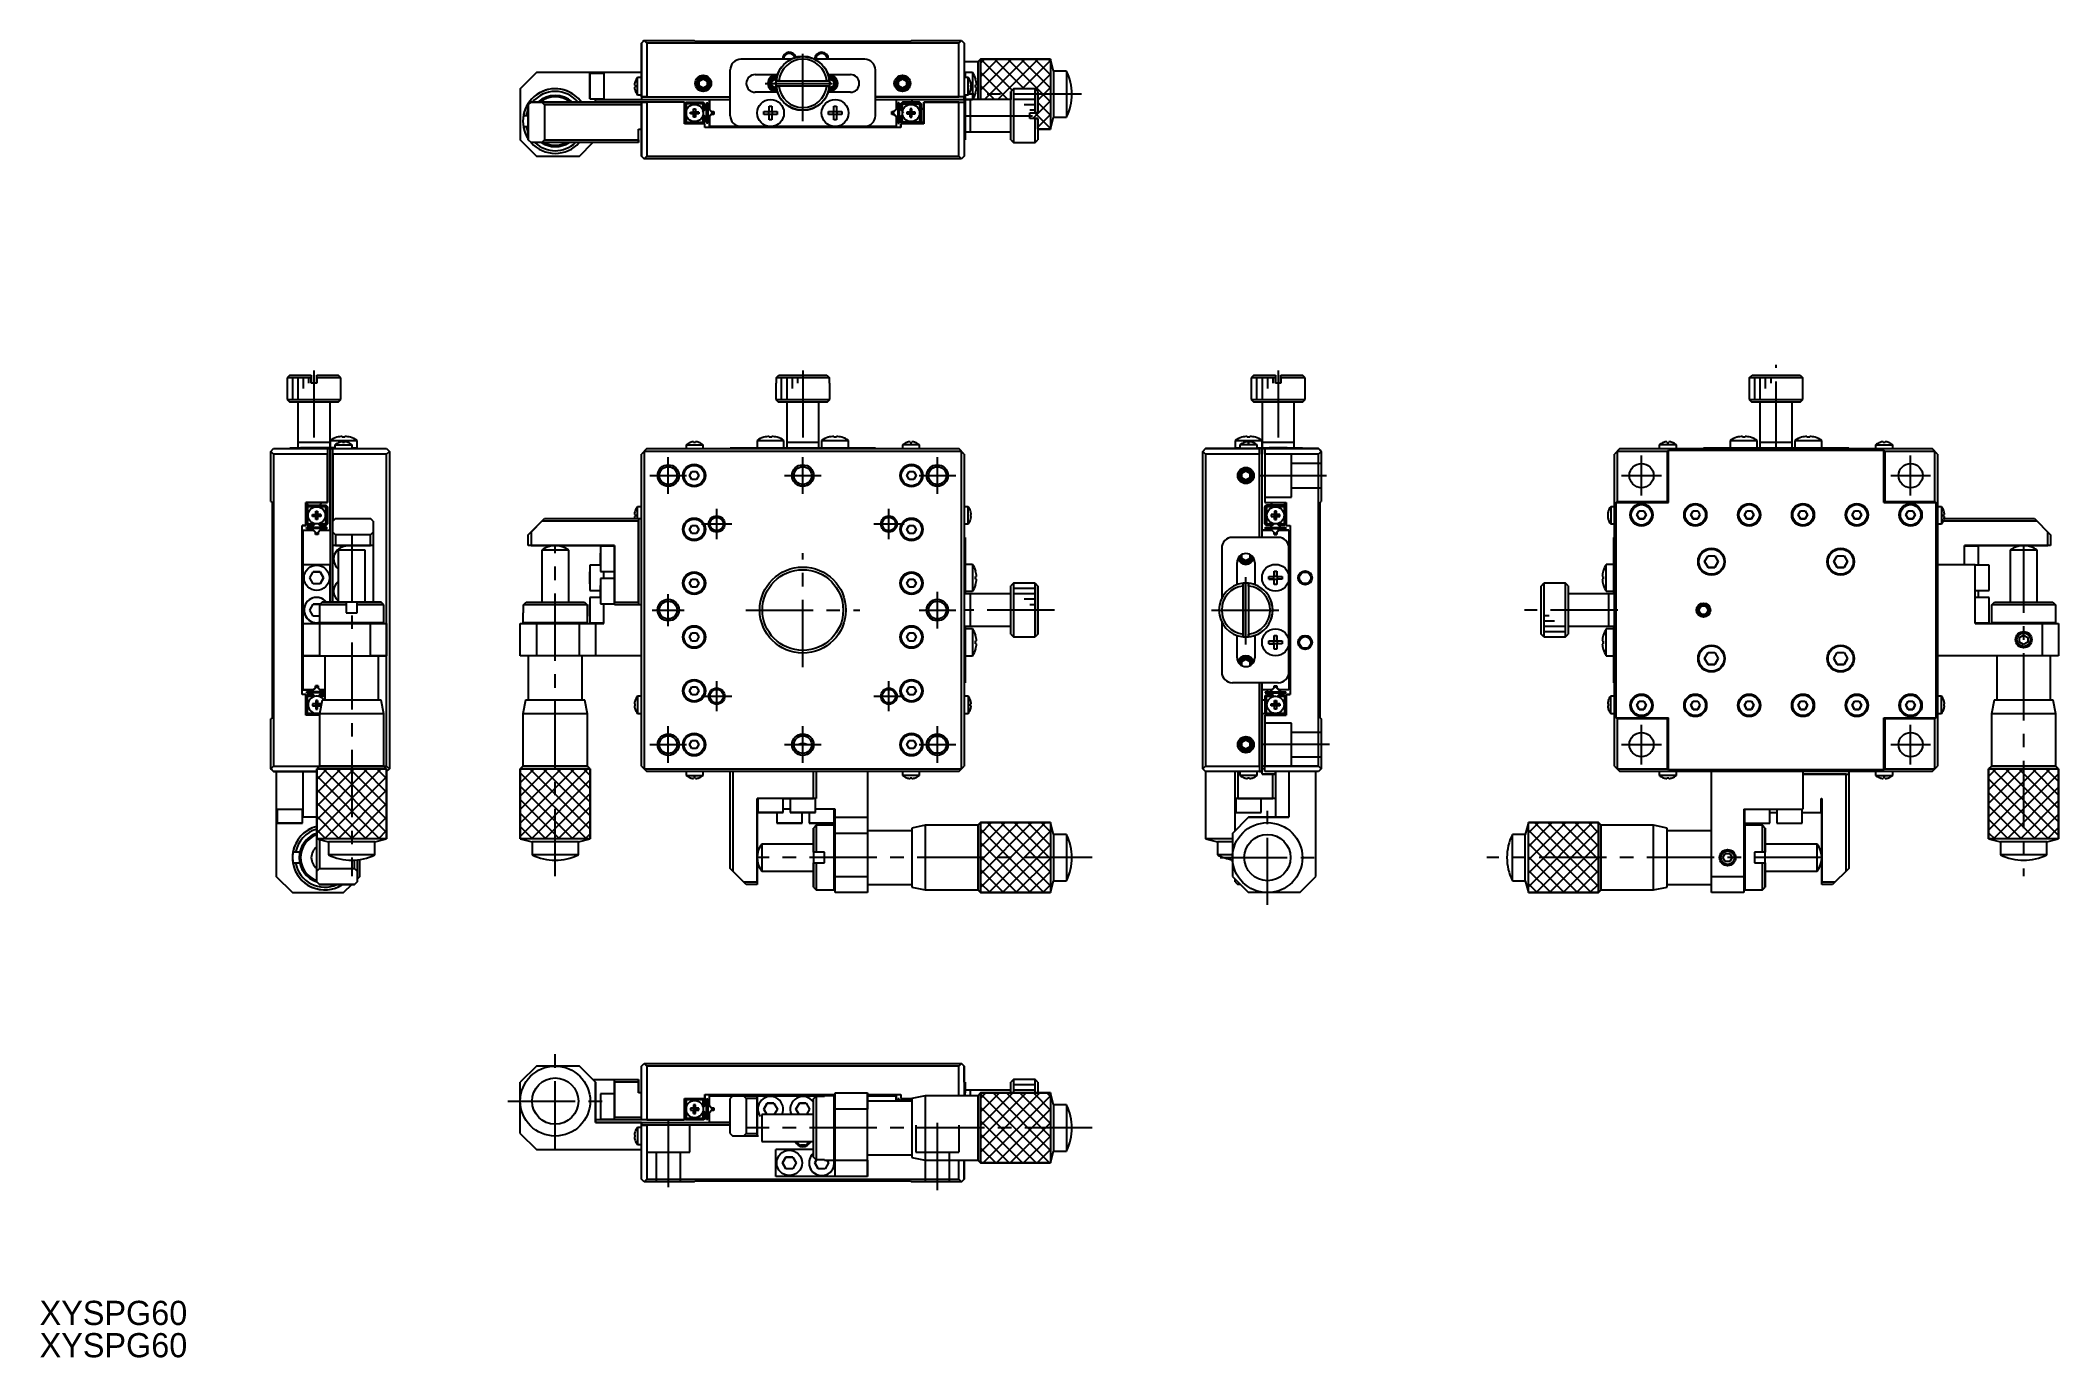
# Model space of a CAD drawing. Extents: x 3 to 378, y 15 to 260.
import ezdxf

# ---------------------------------------------------------------- set-up
doc = ezdxf.new("R2010")
doc.units = 0
doc.header["$LTSCALE"] = 10
doc.linetypes.add('CENTER', pattern=[2, 1.25, -0.25, 0.25, -0.25])
doc.linetypes.add('DASHED', pattern=[3.5, 2, -1.5])
doc.layers.get('0').update_dxf_attribs({"linetype": 'CONTINUOUS'})
doc.layers.add('CENTER', color=1, linetype='CENTER')
doc.styles.get("Standard").update_dxf_attribs({"font": 'FGP教科書体NT-M'})

msp = doc.modelspace()

# ---------------------------------------------------------------- texts
at = {"color": 7}
for p in [(3.36438, 21.174196), (3.36438, 15.174196)]:
    msp.add_text('XYSPG60', height=4.5, dxfattribs=at).set_placement(p)

# ---------------------------------------------------------------- linework, layer by layer
at = {"color": 7, "linetype": 'CONTINUOUS'}
for p, q in [((115.161574, 259.414262), (115.661574, 259.914262)), ((115.661574, 259.914262), (115.161574, 259.414262)), ((115.661574, 259.914262), (115.161574, 259.414262)), ((115.661574, 259.914262), (115.161574, 259.414262)), ((115.161574, 249.414262), (115.161574, 259.414262)), ((115.161574, 259.414262), (115.161574, 253.914262)), ((115.161574, 259.414262), (115.161574, 248.914262)), ((115.161574, 259.414262), (115.161574, 248.914262)), ((115.461574, 259.714262), (115.661574, 259.914262)), ((115.661574, 259.914262), (115.461574, 259.714262)), ((115.661574, 259.914262), (116.161574, 259.414262)), ((115.661574, 259.914262), (124.961574, 259.914262)), ((116.161574, 259.414262), (116.161574, 249.414262)), ((174.161574, 259.414262), (116.161574, 259.414262)), ((125.161574, 259.714262), (124.961574, 259.914262)), ((165.161574, 259.714262), (125.161574, 259.714262)), ((165.361574, 259.914262), (165.161574, 259.714262)), ((165.161574, 259.714262), (165.361574, 259.914262)), ((165.161574, 259.714262), (165.361574, 259.914262)), ((165.161574, 259.714262), (165.361574, 259.914262)), ((165.361574, 259.914262), (174.661574, 259.914262)), ((174.161574, 259.414262), (174.661574, 259.914262)), ((174.161574, 249.414262), (174.161574, 259.414262)), ((174.661574, 259.914262), (175.161574, 259.414262)), ((175.161574, 259.414262), (175.161574, 249.414262)), ((175.161574, 259.414262), (175.161574, 238.414262)), ((175.161574, 259.414262), (175.161574, 238.414262)), ((140.961574, 256.414262), (133.661574, 256.414262)), ((142.982124, 256.414262), (133.661574, 256.414262)), ((142.982124, 256.414262), (133.661574, 256.414262)), ((142.982124, 256.414262), (140.961574, 256.414262)), ((149.361574, 256.414262), (147.341023, 256.414262)), ((156.661574, 256.414262), (147.341023, 256.414262)), ((156.661574, 256.414262), (147.341023, 256.414262)), ((156.661574, 256.414262), (149.361574, 256.414262)), ((177.661578, 255.914258), (175.161574, 255.914258)), ((178.16158, 256.414261), (177.661578, 255.914258)), ((177.661578, 255.914258), (177.661578, 248.914262)), ((191.751069, 254.214262), (191.161581, 256.414261)), ((95.661574, 253.914262), (92.661574, 250.914262)), ((92.661574, 250.914262), (95.661574, 253.914262)), ((92.661574, 250.914262), (95.661574, 253.914262)), ((92.661574, 250.914262), (95.661574, 253.914262)), ((108.161574, 253.914262), (95.661574, 253.914262)), ((115.161574, 253.914262), (95.661574, 253.914262)), ((115.161574, 253.914262), (95.661574, 253.914262)), ((105.561574, 253.764262), (105.561574, 249.064262)), ((105.561574, 253.764262), (105.561574, 251.414262)), ((108.161574, 253.764262), (105.561574, 253.764262)), ((105.561574, 249.064262), (105.561574, 253.764262)), ((105.561574, 249.064262), (105.561574, 253.764262)), ((105.561574, 252.684432), (105.561574, 252.049347)), ((105.561574, 252.049347), (105.561574, 252.684432)), ((105.561574, 252.049347), (105.561574, 250.779176)), ((105.561574, 250.779176), (105.561574, 252.049347)), ((105.561574, 251.414262), (105.561574, 249.064262)), ((108.161574, 253.914262), (108.161574, 248.914262)), ((108.161574, 253.914262), (108.161574, 253.764262)), ((115.161574, 253.914262), (108.161574, 253.914262)), ((108.161574, 253.914262), (108.161574, 248.914262)), ((108.161574, 253.914262), (108.161574, 248.914262)), ((113.874568, 251.594262), (113.99485, 251.594262)), ((113.988966, 252.202128), (113.99485, 252.199258)), ((113.988966, 252.202128), (113.99485, 252.199258)), ((113.988966, 252.202128), (113.99485, 252.199258)), ((113.988966, 252.202128), (113.99485, 252.199258)), ((113.99485, 251.594262), (113.99485, 251.234262)), ((114.440636, 249.814262), (114.440636, 253.014262)), ((115.161574, 253.014262), (114.440636, 253.014262)), ((115.161574, 254.114262), (115.161574, 253.414262)), ((115.161574, 253.914262), (115.161574, 254.114262)), ((115.161574, 253.414262), (115.161574, 249.414262)), ((125.911574, 252.347274), (126.661574, 252.780287)), ((125.911574, 251.481249), (125.911574, 252.347274)), ((126.661574, 251.048236), (125.911574, 251.481249)), ((126.661574, 252.780287), (127.411574, 252.347274)), ((127.411574, 251.481249), (126.661574, 251.048236)), ((127.411574, 252.347274), (127.411574, 251.481249)), ((131.661574, 245.914262), (131.661574, 254.414262)), ((131.661574, 249.414262), (131.661574, 254.414262)), ((131.661574, 245.914262), (131.661574, 254.414262)), ((131.661574, 245.914262), (131.661574, 254.414262)), ((136.311574, 253.564262), (140.441669, 253.564262)), ((139.411574, 252.347274), (140.161574, 252.780287)), ((139.411574, 251.481249), (139.411574, 252.347274)), ((140.161574, 251.048236), (139.411574, 251.481249)), ((140.161574, 252.780287), (140.230329, 252.740591)), ((140.689438, 252.414262), (140.186637, 252.414262)), ((140.186637, 252.414262), (150.136511, 252.414262)), ((140.186637, 252.414262), (150.136511, 252.414262)), ((140.186637, 251.414262), (140.689438, 251.414262)), ((150.136511, 251.414262), (140.186637, 251.414262)), ((150.136511, 251.414262), (140.186637, 251.414262)), ((140.689438, 252.414262), (149.63371, 252.414262)), ((149.63371, 251.414262), (140.689438, 251.414262)), ((150.136511, 252.414262), (149.63371, 252.414262)), ((149.63371, 251.414262), (150.136511, 251.414262)), ((149.881478, 253.564262), (154.011574, 253.564262)), ((150.092819, 252.740591), (150.161574, 252.780287)), ((150.161574, 252.780287), (150.911574, 252.347274)), ((150.911574, 251.481249), (150.161574, 251.048236)), ((150.911574, 252.347274), (150.911574, 251.481249)), ((158.661574, 245.914262), (158.661574, 254.414262)), ((162.911574, 252.347274), (163.661574, 252.780287)), ((162.911574, 251.481249), (162.911574, 252.347274)), ((163.661574, 251.048236), (162.911574, 251.481249)), ((163.661574, 252.780287), (164.411574, 252.347274)), ((164.411574, 251.481249), (163.661574, 251.048236)), ((164.411574, 252.347274), (164.411574, 251.481249)), ((175.161574, 253.914262), (175.311574, 253.914262)), ((176.703231, 253.914262), (175.161574, 253.914262)), ((176.703231, 253.914262), (175.161574, 253.914262)), ((175.882511, 253.014262), (175.161574, 253.014262)), ((175.311574, 253.914262), (175.311574, 253.014262)), ((176.703231, 253.914262), (175.311574, 253.914262)), ((175.882511, 249.814262), (175.882511, 253.014262)), ((176.334181, 252.202128), (176.328297, 252.199258)), ((176.44858, 251.594262), (176.328297, 251.594262)), ((176.328297, 251.594262), (176.328297, 251.234262)), ((176.703231, 253.914262), (176.703231, 248.914262)), ((177.274154, 252.672851), (177.28101, 252.676195)), ((177.274154, 251.674262), (177.446526, 251.674262)), ((177.274154, 251.154262), (177.274154, 251.674262)), ((191.751069, 254.214262), (191.751069, 245.614262)), ((194.16158, 254.214262), (191.751069, 254.214262)), ((194.16158, 254.214262), (194.16158, 245.614262)), ((92.661574, 250.914262), (92.661574, 241.414262)), ((92.661574, 250.914262), (92.661574, 241.414262)), ((92.661574, 250.914262), (92.661574, 241.414262)), ((92.661574, 250.914262), (92.661574, 241.414262)), ((94.661574, 248.414262), (94.161574, 247.914262)), ((94.161574, 247.914262), (94.661574, 248.414262)), ((94.161574, 247.914262), (94.661574, 248.414262)), ((94.161574, 247.914262), (94.661574, 248.414262)), ((94.161574, 241.414262), (94.161574, 247.914262)), ((94.161574, 247.914262), (94.161574, 241.414262)), ((94.161574, 247.914262), (94.161574, 241.414262)), ((94.161574, 247.914262), (94.161574, 241.414262)), ((94.661574, 248.414262), (96.661574, 248.414262)), ((123.161574, 248.414262), (94.661574, 248.414262)), ((123.161574, 248.414262), (94.661574, 248.414262)), ((97.161574, 247.914262), (96.661574, 248.414262)), ((96.661574, 248.414262), (115.161574, 248.414262)), ((97.161574, 247.914262), (97.161574, 241.414262)), ((115.161574, 247.914262), (97.161574, 247.914262)), ((105.561574, 250.779176), (105.561574, 250.144091)), ((105.561574, 250.144091), (105.561574, 250.779176)), ((105.561574, 249.064262), (108.161574, 249.064262)), ((106.661574, 248.414262), (106.661574, 248.914262)), ((106.661574, 248.914262), (108.161574, 248.914262)), ((106.661574, 248.914262), (131.661574, 248.914262)), ((106.661574, 248.914262), (131.661574, 248.914262)), ((108.161574, 249.064262), (108.161574, 248.914262)), ((108.161574, 248.914262), (115.161574, 248.914262)), ((113.99485, 251.234262), (113.874568, 251.234262)), ((113.99485, 250.629265), (113.988966, 250.626395)), ((113.99485, 250.629265), (113.988966, 250.626395)), ((113.99485, 250.629265), (113.988966, 250.626395)), ((113.99485, 250.629265), (113.988966, 250.626395)), ((114.440636, 249.814262), (115.161574, 249.814262)), ((115.161574, 249.414262), (115.161574, 248.914262)), ((116.161574, 249.414262), (115.161574, 249.414262)), ((115.161574, 249.414262), (131.661574, 249.414262)), ((115.161574, 249.414262), (131.661574, 249.414262)), ((115.161574, 248.914262), (127.811574, 248.914262)), ((115.161574, 238.414262), (115.161574, 248.414262)), ((115.161574, 248.414262), (116.161574, 248.414262)), ((115.161574, 248.414262), (115.161574, 238.414262)), ((115.161574, 248.414262), (115.161574, 238.414262)), ((116.161574, 249.414262), (131.661574, 249.414262)), ((116.161574, 248.414262), (116.161574, 238.414262)), ((123.161574, 248.414262), (116.161574, 248.414262)), ((123.161574, 244.414262), (123.161574, 248.414262)), ((123.461574, 248.414262), (123.161574, 248.114262)), ((123.461574, 248.414262), (123.161574, 248.114262)), ((123.311574, 248.264262), (123.161574, 248.114262)), ((123.161574, 248.114262), (123.311574, 248.264262)), ((123.311574, 248.264262), (123.461574, 248.414262)), ((123.461574, 248.414262), (123.311574, 248.264262)), ((123.461574, 248.114262), (123.311574, 248.264262)), ((123.461574, 248.414262), (126.661574, 248.414262)), ((123.461574, 248.114262), (123.461574, 246.414262)), ((126.661574, 248.114262), (123.461574, 248.114262)), ((123.461574, 248.114262), (123.461574, 244.714262)), ((123.461574, 248.114262), (123.461574, 244.714262)), ((126.661574, 248.414262), (126.811574, 248.264262)), ((126.961574, 248.114262), (126.661574, 248.414262)), ((126.961574, 248.114262), (126.661574, 248.414262)), ((126.811574, 248.264262), (126.661574, 248.114262)), ((126.661574, 246.81331), (126.661574, 248.114262)), ((126.961574, 248.114262), (126.811574, 248.264262)), ((126.961574, 248.114262), (126.961574, 247.11331)), ((127.286574, 248.314262), (127.286574, 247.356673)), ((127.286574, 248.314262), (127.286574, 244.514262)), ((127.286574, 248.314262), (127.486574, 248.314262)), ((127.286574, 248.314262), (127.286574, 244.514262)), ((127.286574, 248.314262), (127.286574, 244.514262)), ((127.286574, 247.539262), (127.286574, 247.356673)), ((127.286574, 247.356673), (127.286574, 247.539262)), ((127.286574, 247.539262), (127.286574, 247.356673)), ((127.286574, 247.356673), (127.286574, 247.539262)), ((127.286574, 247.539262), (127.286574, 247.356673)), ((127.286574, 247.356673), (127.286574, 247.539262)), ((127.286574, 247.539262), (127.286574, 247.356673)), ((127.286574, 247.356673), (127.286574, 247.539262)), ((127.286574, 247.539262), (127.286574, 247.356673)), ((127.286574, 247.356673), (127.286574, 247.539262)), ((127.286574, 247.539262), (127.286574, 247.356673)), ((127.286574, 247.356673), (127.286574, 247.539262)), ((127.286574, 247.539262), (127.286574, 247.356673)), ((127.286574, 247.356673), (127.286574, 247.539262)), ((127.286574, 247.539262), (127.286574, 247.356673)), ((127.286574, 247.356673), (127.286574, 247.539262)), ((127.286574, 247.539262), (127.286574, 247.356673)), ((127.286574, 247.356673), (127.286574, 247.539262)), ((127.286574, 247.539262), (127.286574, 247.356673)), ((127.286574, 247.356673), (127.286574, 247.539262)), ((127.286574, 247.539262), (127.286574, 247.356673)), ((127.286574, 247.356673), (127.286574, 247.539262)), ((127.286574, 247.539262), (127.286574, 247.356673)), ((127.286574, 247.356673), (127.286574, 247.539262)), ((127.286574, 247.539262), (127.286574, 247.356673)), ((127.286574, 247.356673), (127.286574, 247.539262)), ((127.286574, 247.539262), (127.286574, 247.356673)), ((127.286574, 247.356673), (127.286574, 247.539262)), ((127.286574, 247.539262), (127.286574, 247.356673)), ((127.286574, 247.356673), (127.286574, 247.539262)), ((127.286574, 247.539262), (127.286574, 247.356673)), ((127.286574, 247.356673), (127.286574, 247.539262)), ((127.286574, 247.539262), (127.286574, 247.356673)), ((127.286574, 247.356673), (127.286574, 247.539262)), ((127.286574, 247.539262), (127.286574, 247.356673)), ((127.286574, 247.336117), (127.286574, 247.539262)), ((127.286574, 245.289262), (127.286574, 247.539262)), ((127.286574, 247.539262), (127.286574, 247.336117)), ((127.486574, 248.314262), (127.486574, 244.514262)), ((127.811574, 247.074922), (127.811574, 248.914262)), ((127.811574, 248.914262), (127.811574, 247.074922)), ((127.811574, 248.914262), (131.661574, 248.914262)), ((127.811574, 248.914262), (127.811574, 247.074922)), ((127.811574, 248.914262), (127.811574, 247.074922)), ((131.661574, 248.914262), (131.661574, 249.414262)), ((131.661574, 245.914262), (131.661574, 248.914262)), ((140.441669, 250.264262), (136.311574, 250.264262)), ((138.901574, 247.672851), (139.421574, 247.672851)), ((138.901574, 246.674262), (138.901574, 247.672851)), ((139.421574, 247.672851), (139.421574, 246.674262)), ((140.230329, 251.087932), (140.161574, 251.048236)), ((154.011574, 250.264262), (149.881478, 250.264262)), ((150.161574, 251.048236), (150.092819, 251.087932)), ((150.901574, 247.672851), (151.421574, 247.672851)), ((150.901574, 246.674262), (150.901574, 247.672851)), ((151.421574, 247.672851), (151.421574, 246.674262)), ((158.661574, 249.414262), (174.161574, 249.414262)), ((175.161574, 249.414262), (158.661574, 249.414262)), ((175.161574, 249.414262), (158.661574, 249.414262)), ((158.661574, 248.914262), (162.511574, 248.914262)), ((158.661574, 248.914262), (175.161574, 248.914262)), ((158.661574, 248.914262), (175.161574, 248.914262)), ((162.511574, 248.914262), (162.511574, 247.074922)), ((162.511574, 248.914262), (175.161574, 248.914262)), ((163.036574, 248.314262), (162.836574, 248.314262)), ((162.836574, 248.314262), (162.836574, 244.514262)), ((163.036574, 248.314262), (163.036574, 244.514262)), ((163.036574, 248.314262), (163.036574, 247.356673)), ((163.036574, 248.314262), (163.036574, 244.514262)), ((163.036574, 248.314262), (163.036574, 244.514262)), ((163.036574, 247.539262), (163.036574, 247.356673)), ((163.036574, 247.356673), (163.036574, 247.539262)), ((163.036574, 247.539262), (163.036574, 247.356673)), ((163.036574, 247.356673), (163.036574, 247.539262)), ((163.036574, 247.539262), (163.036574, 247.356673)), ((163.036574, 247.356673), (163.036574, 247.539262)), ((163.036574, 247.539262), (163.036574, 247.356673)), ((163.036574, 247.356673), (163.036574, 247.539262)), ((163.036574, 247.539262), (163.036574, 247.356673)), ((163.036574, 247.356673), (163.036574, 247.539262)), ((163.036574, 247.539262), (163.036574, 247.356673)), ((163.036574, 247.356673), (163.036574, 247.539262)), ((163.036574, 247.539262), (163.036574, 247.356673)), ((163.036574, 247.356673), (163.036574, 247.539262)), ((163.036574, 247.539262), (163.036574, 247.356673)), ((163.036574, 247.356673), (163.036574, 247.539262)), ((163.036574, 247.539262), (163.036574, 247.356673)), ((163.036574, 247.356673), (163.036574, 247.539262)), ((163.036574, 247.539262), (163.036574, 247.356673)), ((163.036574, 247.356673), (163.036574, 247.539262)), ((163.036574, 247.539262), (163.036574, 247.356673)), ((163.036574, 247.356673), (163.036574, 247.539262)), ((163.036574, 247.539262), (163.036574, 247.356673)), ((163.036574, 247.356673), (163.036574, 247.539262)), ((163.036574, 247.539262), (163.036574, 247.356673)), ((163.036574, 247.356673), (163.036574, 247.539262)), ((163.036574, 247.539262), (163.036574, 247.356673)), ((163.036574, 247.356673), (163.036574, 247.539262)), ((163.036574, 247.539262), (163.036574, 247.356673)), ((163.036574, 247.356673), (163.036574, 247.539262)), ((163.036574, 247.539262), (163.036574, 247.356673)), ((163.036574, 247.356673), (163.036574, 247.539262)), ((163.036574, 247.539262), (163.036574, 247.356673)), ((163.036574, 247.356673), (163.036574, 247.539262)), ((163.036574, 247.539262), (163.036574, 247.356673)), ((163.036574, 247.336117), (163.036574, 247.539262)), ((163.036574, 247.539262), (163.036574, 247.336117)), ((163.036574, 245.289262), (163.036574, 247.539262)), ((163.361574, 248.114262), (163.661574, 248.414262)), ((163.361574, 248.114262), (163.661574, 248.414262)), ((163.361574, 248.114262), (163.511574, 248.264262)), ((163.361574, 248.114262), (163.361574, 247.11331)), ((163.661574, 248.414262), (163.511574, 248.264262)), ((163.511574, 248.264262), (163.661574, 248.114262)), ((166.861574, 248.414262), (163.661574, 248.414262)), ((163.661574, 248.114262), (166.861574, 248.114262)), ((163.661574, 246.81331), (163.661574, 248.114262)), ((165.411574, 248.914262), (165.411574, 248.414262)), ((165.411574, 248.914262), (165.411574, 248.414262)), ((165.411574, 248.914262), (165.411574, 248.414262)), ((165.411574, 248.914262), (165.411574, 248.414262)), ((167.011574, 248.264262), (166.861574, 248.414262)), ((166.861574, 248.414262), (167.011574, 248.264262)), ((167.161574, 248.114262), (166.861574, 248.414262)), ((167.161574, 248.114262), (166.861574, 248.414262)), ((166.861574, 248.114262), (167.011574, 248.264262)), ((166.861574, 248.114262), (166.861574, 246.414262)), ((166.861574, 248.114262), (166.861574, 244.714262)), ((166.861574, 248.114262), (166.861574, 244.714262)), ((167.011574, 248.264262), (167.161574, 248.114262)), ((167.161574, 248.114262), (167.011574, 248.264262)), ((167.161574, 244.714262), (167.161574, 248.114262)), ((167.161574, 248.114262), (167.161574, 246.914262)), ((167.161574, 248.114262), (167.161574, 244.714262)), ((167.161574, 248.114262), (167.161574, 244.714262)), ((167.661574, 248.414262), (167.661574, 244.414262)), ((174.161574, 248.414262), (167.661574, 248.414262)), ((167.661574, 247.414266), (167.661574, 248.414262)), ((167.661574, 248.414262), (175.161574, 248.414262)), ((167.661574, 244.414262), (167.661574, 248.414262)), ((167.661574, 244.414262), (167.661574, 248.414262)), ((167.661574, 248.414262), (175.161574, 248.414262)), ((175.161574, 249.414262), (174.161574, 249.414262)), ((174.161574, 238.414262), (174.161574, 248.414262)), ((174.161574, 248.414262), (175.161574, 248.414262)), ((175.161574, 249.814262), (175.882511, 249.814262)), ((175.161574, 248.914262), (175.161574, 249.414262)), ((175.161574, 248.914262), (175.161574, 248.414262)), ((175.161574, 248.914262), (175.161574, 248.414262)), ((175.161574, 248.414262), (175.161574, 238.414262)), ((175.311574, 249.814262), (175.311574, 243.414262)), ((175.311574, 249.814262), (175.311574, 241.414262)), ((175.311574, 249.814262), (175.311574, 241.414262)), ((175.311574, 248.914262), (176.703231, 248.914262)), ((175.799697, 248.914262), (175.311574, 248.914262)), ((176.703231, 248.914262), (175.311574, 248.914262)), ((176.703231, 248.914262), (175.311574, 248.914262)), ((176.311574, 248.914262), (175.799697, 248.914262)), ((176.311574, 245.914262), (176.311574, 248.914262)), ((176.311574, 245.914261), (176.311574, 248.914262)), ((176.703231, 248.914262), (176.311574, 248.914262)), ((176.311574, 242.914262), (176.311574, 248.914262)), ((176.311574, 242.914262), (176.311574, 248.914262)), ((176.328297, 251.234262), (176.44858, 251.234262)), ((176.328297, 250.629265), (176.334181, 250.626395)), ((177.446526, 251.154262), (177.274154, 251.154262)), ((177.446526, 251.154262), (177.274154, 251.154262)), ((177.446526, 251.154262), (177.274154, 251.154262)), ((177.446526, 251.154262), (177.274154, 251.154262)), ((177.28101, 250.152329), (177.274154, 250.155672)), ((177.28101, 250.152329), (177.274154, 250.155672)), ((177.28101, 250.152329), (177.274154, 250.155672)), ((177.28101, 250.152329), (177.274154, 250.155672)), ((184.311574, 250.914262), (184.311574, 245.914262)), ((184.311574, 250.914262), (184.311574, 240.914262)), ((184.311574, 250.914262), (184.311574, 240.914262)), ((188.311574, 246.414262), (188.311574, 250.914262)), ((188.811574, 250.414262), (188.811574, 246.414262)), ((93.753247, 245.914262), (93.245494, 245.914262)), ((94.161574, 245.914262), (93.245494, 245.914262)), ((94.161574, 245.914262), (93.245494, 245.914262)), ((93.245494, 243.914262), (93.753247, 243.914262)), ((93.245494, 243.914262), (94.161574, 243.914262)), ((93.245494, 243.914262), (94.161574, 243.914262)), ((94.161574, 245.914262), (93.753247, 245.914262)), ((93.753247, 243.914262), (94.161574, 243.914262)), ((123.161574, 244.714262), (123.311574, 244.564262)), ((123.311574, 244.564262), (123.161574, 244.714262)), ((123.461574, 244.414262), (123.161574, 244.714262)), ((123.461574, 244.414262), (123.161574, 244.714262)), ((126.961574, 244.414262), (123.161574, 244.414262)), ((123.311574, 244.564262), (123.461574, 244.714262)), ((123.461574, 244.414262), (123.311574, 244.564262)), ((123.311574, 244.564262), (123.461574, 244.414262)), ((123.461574, 246.414262), (123.461574, 244.714262)), ((123.461574, 244.714262), (126.661574, 244.714262)), ((124.276577, 246.234262), (124.276577, 246.594262)), ((124.276577, 246.594262), (124.881574, 246.594262)), ((124.276577, 246.594262), (124.845626, 246.594262)), ((124.276577, 246.594262), (124.881574, 246.594262)), ((124.276577, 246.594262), (124.881574, 246.594262)), ((124.881574, 246.234262), (124.276577, 246.234262)), ((124.845626, 246.594262), (124.881574, 246.594262)), ((124.845626, 246.234262), (124.845626, 246.594262)), ((124.881574, 247.199258), (125.241574, 247.199258)), ((124.881574, 246.594262), (124.881574, 247.199258)), ((124.881574, 246.630209), (125.241574, 246.630209)), ((124.881574, 245.629265), (124.881574, 246.234262)), ((125.241574, 246.198314), (124.881574, 246.198314)), ((125.241574, 245.629265), (124.881574, 245.629265)), ((125.241574, 247.199258), (125.241574, 246.594262)), ((125.241574, 247.199258), (125.241574, 246.630209)), ((125.241574, 247.199258), (125.241574, 246.594262)), ((125.241574, 247.199258), (125.241574, 246.594262)), ((125.241574, 246.630209), (125.241574, 246.594262)), ((125.241574, 246.594262), (125.84657, 246.594262)), ((125.241574, 246.594262), (125.277521, 246.594262)), ((125.241574, 246.594262), (125.84657, 246.594262)), ((125.241574, 246.594262), (125.84657, 246.594262)), ((125.241574, 246.234262), (125.241574, 245.629265)), ((125.84657, 246.234262), (125.241574, 246.234262)), ((125.241574, 246.234262), (125.241574, 246.198314)), ((125.241574, 246.234262), (125.241574, 245.629265)), ((125.241574, 246.234262), (125.241574, 245.629265)), ((125.241574, 245.629265), (125.241574, 246.198314)), ((125.84657, 246.594262), (125.277521, 246.594262)), ((125.277521, 246.594262), (125.277521, 246.234262)), ((125.84657, 246.594262), (125.84657, 246.234262)), ((127.26283, 247.315823), (126.485013, 246.538005)), ((127.26283, 247.315823), (126.485013, 246.538005)), ((127.26283, 247.315823), (126.485013, 246.538005)), ((126.620918, 246.772654), (126.961574, 247.11331)), ((126.620918, 246.772654), (126.961574, 247.11331)), ((126.620918, 246.772654), (126.661574, 246.81331)), ((126.661574, 246.015213), (126.620918, 246.055869)), ((126.961574, 245.715213), (126.620918, 246.055869)), ((126.961574, 245.715213), (126.620918, 246.055869)), ((127.227475, 247.315823), (126.632019, 246.720367)), ((126.632019, 246.108156), (127.227475, 245.5127)), ((126.661574, 246.81331), (126.961574, 247.11331)), ((126.661574, 244.714262), (126.661574, 246.015213)), ((126.961574, 245.715213), (126.661574, 246.015213)), ((126.661574, 244.714262), (126.811574, 244.564262)), ((126.661574, 244.414262), (126.961574, 244.714262)), ((126.661574, 244.414262), (126.961574, 244.714262)), ((126.811574, 244.564262), (126.661574, 244.414262)), ((126.811574, 244.564262), (126.961574, 244.714262)), ((127.26283, 247.315823), (126.873921, 246.926914)), ((126.961574, 245.715213), (126.961574, 244.714262)), ((126.961574, 243.714262), (126.961574, 244.414262)), ((127.286574, 245.47185), (127.286574, 245.289262)), ((127.286574, 245.289262), (127.286574, 245.47185)), ((127.286574, 245.47185), (127.286574, 245.289262)), ((127.286574, 245.289262), (127.286574, 245.47185)), ((127.286574, 245.47185), (127.286574, 245.289262)), ((127.286574, 245.289262), (127.286574, 245.47185)), ((127.286574, 245.47185), (127.286574, 245.289262)), ((127.286574, 245.289262), (127.286574, 245.47185)), ((127.286574, 245.47185), (127.286574, 245.289262)), ((127.286574, 245.289262), (127.286574, 245.47185)), ((127.286574, 245.47185), (127.286574, 245.289262)), ((127.286574, 245.289262), (127.286574, 245.47185)), ((127.286574, 245.47185), (127.286574, 245.289262)), ((127.286574, 245.289262), (127.286574, 245.47185)), ((127.286574, 245.47185), (127.286574, 245.289262)), ((127.286574, 245.289262), (127.286574, 245.47185)), ((127.286574, 245.47185), (127.286574, 245.289262)), ((127.286574, 245.289262), (127.286574, 245.47185)), ((127.286574, 245.47185), (127.286574, 245.289262)), ((127.286574, 245.289262), (127.286574, 245.47185)), ((127.286574, 245.47185), (127.286574, 245.289262)), ((127.286574, 245.289262), (127.286574, 245.47185)), ((127.286574, 245.47185), (127.286574, 245.289262)), ((127.286574, 245.289262), (127.286574, 245.47185)), ((127.286574, 245.47185), (127.286574, 245.289262)), ((127.286574, 245.289262), (127.286574, 245.47185)), ((127.286574, 245.47185), (127.286574, 245.289262)), ((127.286574, 245.289262), (127.286574, 245.47185)), ((127.286574, 245.47185), (127.286574, 245.289262)), ((127.286574, 245.289262), (127.286574, 245.47185)), ((127.286574, 245.47185), (127.286574, 245.289262)), ((127.286574, 245.289262), (127.286574, 245.47185)), ((127.286574, 245.47185), (127.286574, 245.289262)), ((127.286574, 245.289262), (127.286574, 245.47185)), ((127.286574, 245.47185), (127.286574, 245.289262)), ((127.286574, 245.289262), (127.286574, 245.47185)), ((127.286574, 245.47185), (127.286574, 245.289262)), ((127.286574, 245.47185), (127.286574, 244.514262)), ((127.486574, 244.514262), (127.286574, 244.514262)), ((127.510317, 245.5127), (128.288135, 246.290518)), ((128.288135, 246.573361), (127.545673, 247.315823)), ((127.545673, 245.5127), (128.288135, 246.255163)), ((127.811574, 247.074922), (128.222234, 246.664262)), ((128.222234, 246.664262), (127.811574, 247.074922)), ((128.222234, 246.664262), (127.811574, 247.074922)), ((128.222234, 246.664262), (127.811574, 247.074922)), ((127.811574, 245.753601), (128.222234, 246.164262)), ((128.222234, 246.164262), (127.811574, 245.753601)), ((128.222234, 246.164262), (127.811574, 245.753601)), ((128.222234, 246.164262), (127.811574, 245.753601)), ((127.811574, 245.753601), (127.811574, 243.914262)), ((127.811574, 243.914262), (127.811574, 245.753601)), ((127.811574, 243.914262), (127.811574, 245.753601)), ((127.811574, 243.914262), (127.811574, 245.753601)), ((133.661574, 243.914262), (127.811574, 243.914262)), ((162.511574, 243.914262), (127.811574, 243.914262)), ((162.511574, 243.914262), (127.811574, 243.914262)), ((128.222234, 246.664262), (128.611574, 246.664262)), ((128.611574, 246.164262), (128.222234, 246.164262)), ((128.611574, 246.664262), (128.611574, 246.164262)), ((128.611574, 246.164262), (128.611574, 246.664262)), ((128.611574, 246.164262), (128.611574, 246.664262)), ((128.611574, 246.164262), (128.611574, 246.664262)), ((133.661574, 243.914262), (139.161574, 243.914262)), ((137.902984, 246.674262), (138.901574, 246.674262)), ((137.902984, 246.154262), (137.902984, 246.674262)), ((138.901574, 246.154262), (137.902984, 246.154262)), ((138.860199, 246.154262), (138.860199, 246.674262)), ((138.901574, 246.715637), (139.421574, 246.715637)), ((138.901574, 245.155672), (138.901574, 246.154262)), ((139.421574, 246.112887), (138.901574, 246.112887)), ((139.421574, 245.155672), (138.901574, 245.155672)), ((139.161574, 243.914262), (151.161574, 243.914262)), ((139.421574, 246.674262), (140.420163, 246.674262)), ((139.421574, 246.154262), (139.421574, 245.155672)), ((140.420163, 246.154262), (139.421574, 246.154262)), ((139.462949, 246.674262), (139.462949, 246.154262)), ((140.420163, 246.674262), (140.420163, 246.154262)), ((143.661574, 243.914262), (143.661574, 243.714262)), ((146.661574, 243.714262), (146.661574, 243.914262)), ((149.902984, 246.674262), (150.901574, 246.674262)), ((149.902984, 246.154262), (149.902984, 246.674262)), ((150.901574, 246.154262), (149.902984, 246.154262)), ((150.860199, 246.154262), (150.860199, 246.674262)), ((150.901574, 246.715637), (151.421574, 246.715637)), ((150.901574, 245.155672), (150.901574, 246.154262)), ((151.421574, 246.112887), (150.901574, 246.112887)), ((151.421574, 245.155672), (150.901574, 245.155672)), ((151.161574, 243.914262), (151.161574, 243.714262)), ((151.161574, 243.714262), (151.161574, 243.914262)), ((151.161574, 243.914262), (156.661574, 243.914262)), ((151.161574, 243.714262), (151.161574, 243.914262)), ((151.161574, 243.714262), (151.161574, 243.914262)), ((151.421574, 246.674262), (152.420163, 246.674262)), ((151.421574, 246.154262), (151.421574, 245.155672)), ((152.420163, 246.154262), (151.421574, 246.154262)), ((151.462949, 246.674262), (151.462949, 246.154262)), ((152.420163, 246.674262), (152.420163, 246.154262)), ((162.511574, 243.914262), (156.661574, 243.914262)), ((157.161574, 243.914262), (157.161574, 243.714262)), ((161.711574, 246.664262), (162.100914, 246.664262)), ((161.711574, 246.164262), (161.711574, 246.664262)), ((162.100914, 246.164262), (161.711574, 246.164262)), ((162.777475, 247.315823), (162.035013, 246.573361)), ((162.81283, 245.5127), (162.035013, 246.290518)), ((162.035013, 246.255163), (162.777475, 245.5127)), ((162.100914, 246.664262), (162.511574, 247.074922)), ((162.511574, 245.753601), (162.100914, 246.164262)), ((162.511574, 245.753601), (162.511574, 243.914262)), ((162.511574, 244.914262), (162.836574, 244.914262)), ((162.836574, 244.514262), (163.036574, 244.514262)), ((163.036574, 245.47185), (163.036574, 245.289262)), ((163.036574, 245.289262), (163.036574, 245.47185)), ((163.036574, 245.47185), (163.036574, 245.289262)), ((163.036574, 245.289262), (163.036574, 245.47185)), ((163.036574, 245.47185), (163.036574, 245.289262)), ((163.036574, 245.289262), (163.036574, 245.47185)), ((163.036574, 245.47185), (163.036574, 245.289262)), ((163.036574, 245.289262), (163.036574, 245.47185)), ((163.036574, 245.47185), (163.036574, 245.289262)), ((163.036574, 245.289262), (163.036574, 245.47185)), ((163.036574, 245.47185), (163.036574, 245.289262)), ((163.036574, 245.289262), (163.036574, 245.47185)), ((163.036574, 245.47185), (163.036574, 245.289262)), ((163.036574, 245.289262), (163.036574, 245.47185)), ((163.036574, 245.47185), (163.036574, 245.289262)), ((163.036574, 245.289262), (163.036574, 245.47185)), ((163.036574, 245.47185), (163.036574, 245.289262)), ((163.036574, 245.289262), (163.036574, 245.47185)), ((163.036574, 245.47185), (163.036574, 245.289262)), ((163.036574, 245.289262), (163.036574, 245.47185)), ((163.036574, 245.47185), (163.036574, 245.289262)), ((163.036574, 245.289262), (163.036574, 245.47185)), ((163.036574, 245.47185), (163.036574, 245.289262)), ((163.036574, 245.289262), (163.036574, 245.47185)), ((163.036574, 245.47185), (163.036574, 245.289262)), ((163.036574, 245.289262), (163.036574, 245.47185)), ((163.036574, 245.47185), (163.036574, 245.289262)), ((163.036574, 245.289262), (163.036574, 245.47185)), ((163.036574, 245.47185), (163.036574, 245.289262)), ((163.036574, 245.289262), (163.036574, 245.47185)), ((163.036574, 245.47185), (163.036574, 245.289262)), ((163.036574, 245.289262), (163.036574, 245.47185)), ((163.036574, 245.47185), (163.036574, 245.289262)), ((163.036574, 245.289262), (163.036574, 245.47185)), ((163.036574, 245.47185), (163.036574, 245.289262)), ((163.036574, 245.289262), (163.036574, 245.47185)), ((163.036574, 245.47185), (163.036574, 245.289262)), ((163.036574, 245.47185), (163.036574, 244.514262)), ((163.036574, 244.914262), (163.361574, 244.914262)), ((163.060317, 247.315823), (163.449226, 246.926914)), ((163.060317, 247.315823), (163.838135, 246.538005)), ((163.060317, 247.315823), (163.838135, 246.538005)), ((163.060317, 247.315823), (163.838135, 246.538005)), ((163.691128, 246.720367), (163.095673, 247.315823)), ((163.095673, 245.5127), (163.691128, 246.108156)), ((163.661574, 246.81331), (163.361574, 247.11331)), ((163.702229, 246.772654), (163.361574, 247.11331)), ((163.702229, 246.772654), (163.361574, 247.11331)), ((163.361574, 245.715213), (163.702229, 246.055869)), ((163.361574, 245.715213), (163.702229, 246.055869)), ((163.361574, 245.715213), (163.661574, 246.015213)), ((163.361574, 245.715213), (163.361574, 244.714262)), ((163.511574, 244.564262), (163.361574, 244.714262)), ((163.661574, 244.414262), (163.361574, 244.714262)), ((163.661574, 244.414262), (163.361574, 244.714262)), ((163.361574, 244.414262), (163.361574, 243.714262)), ((167.661574, 244.414262), (163.361574, 244.414262)), ((163.361574, 243.714262), (163.361574, 244.414262)), ((163.361574, 243.714262), (163.361574, 244.414262)), ((163.361574, 243.714262), (163.361574, 244.414262)), ((163.661574, 244.714262), (163.511574, 244.564262)), ((163.511574, 244.564262), (163.661574, 244.414262)), ((163.702229, 246.772654), (163.661574, 246.81331)), ((163.661574, 246.015213), (163.702229, 246.055869)), ((163.661574, 244.714262), (163.661574, 246.015213)), ((166.861574, 244.714262), (163.661574, 244.714262)), ((165.081574, 246.594262), (164.476577, 246.594262)), ((164.476577, 246.594262), (164.476577, 246.234262)), ((164.476577, 246.594262), (165.045626, 246.594262)), ((164.476577, 246.594262), (165.081574, 246.594262)), ((164.476577, 246.594262), (165.081574, 246.594262)), ((164.476577, 246.234262), (165.081574, 246.234262)), ((165.081574, 246.594262), (165.045626, 246.594262)), ((165.045626, 246.594262), (165.045626, 246.234262)), ((165.441574, 247.199258), (165.081574, 247.199258)), ((165.081574, 247.199258), (165.081574, 246.594262)), ((165.081574, 247.199258), (165.081574, 246.630209)), ((165.081574, 247.199258), (165.081574, 246.594262)), ((165.081574, 247.199258), (165.081574, 246.594262)), ((165.081574, 246.630209), (165.081574, 246.594262)), ((165.441574, 246.630209), (165.081574, 246.630209)), ((165.081574, 246.234262), (165.081574, 245.629265)), ((165.081574, 246.234262), (165.081574, 246.198314)), ((165.081574, 245.629265), (165.081574, 246.234262)), ((165.081574, 245.629265), (165.081574, 246.234262)), ((165.081574, 245.629265), (165.081574, 246.198314)), ((165.081574, 246.198314), (165.441574, 246.198314)), ((165.081574, 245.629265), (165.441574, 245.629265)), ((165.441574, 246.594262), (165.441574, 247.199258)), ((166.04657, 246.594262), (165.441574, 246.594262)), ((165.477521, 246.594262), (165.441574, 246.594262)), ((166.04657, 246.594262), (165.441574, 246.594262)), ((166.04657, 246.594262), (165.441574, 246.594262)), ((165.441574, 246.234262), (166.04657, 246.234262)), ((165.441574, 245.629265), (165.441574, 246.234262)), ((166.04657, 246.594262), (165.477521, 246.594262)), ((165.477521, 246.234262), (165.477521, 246.594262)), ((166.04657, 246.234262), (166.04657, 246.594262)), ((166.861574, 246.414262), (166.861574, 244.714262)), ((167.011574, 244.564262), (166.861574, 244.714262)), ((167.161574, 244.714262), (166.861574, 244.414262)), ((167.161574, 244.714262), (166.861574, 244.414262)), ((166.861574, 244.414262), (167.011574, 244.564262)), ((167.011574, 244.564262), (166.861574, 244.414262)), ((167.161574, 244.714262), (167.011574, 244.564262)), ((167.011574, 244.564262), (167.161574, 244.714262)), ((167.661574, 247.414262), (167.161574, 246.914262)), ((167.661574, 247.414262), (167.161574, 246.914262)), ((167.411574, 247.164262), (167.161574, 246.914262)), ((167.161574, 244.914262), (167.161574, 244.714262)), ((167.161574, 244.914262), (167.411574, 244.664262)), ((167.161574, 244.914262), (167.661574, 244.414262)), ((167.161574, 244.914262), (167.661574, 244.414262)), ((167.661574, 247.414262), (167.411574, 247.164262)), ((167.411574, 244.664262), (167.661574, 244.414262)), ((176.311574, 242.914262), (176.311574, 245.914262)), ((176.311574, 242.914262), (176.311574, 245.914261)), ((183.811574, 241.414262), (183.811574, 245.914262)), ((184.311574, 245.914262), (184.311574, 240.914262)), ((187.311574, 246.414262), (188.311574, 246.414262)), ((187.311574, 245.414262), (187.311574, 246.414262)), ((188.311574, 240.914262), (188.311574, 245.414262)), ((188.311574, 245.414262), (188.811574, 245.414262)), ((188.811574, 245.414262), (188.811574, 241.414262)), ((191.161581, 243.414263), (191.751069, 245.614262)), ((191.751069, 245.614262), (194.16158, 245.614262)), ((92.661574, 241.414262), (95.661574, 238.414262)), ((95.661574, 238.414262), (92.661574, 241.414262)), ((95.661574, 238.414262), (92.661574, 241.414262)), ((95.661574, 238.414262), (92.661574, 241.414262)), ((94.161574, 241.414262), (94.661574, 240.914262)), ((94.661574, 240.914262), (94.161574, 241.414262)), ((94.661574, 240.914262), (94.161574, 241.414262)), ((94.661574, 240.914262), (94.161574, 241.414262)), ((96.661574, 240.914262), (94.661574, 240.914262)), ((114.661574, 240.914262), (94.661574, 240.914262)), ((114.661574, 240.914262), (94.661574, 240.914262)), ((96.661574, 240.914262), (97.161574, 241.414262)), ((114.661574, 240.914262), (96.661574, 240.914262)), ((97.161574, 241.414262), (114.661574, 241.414262)), ((103.661574, 238.414262), (106.161574, 240.914262)), ((114.661574, 243.414262), (115.161574, 243.414262)), ((114.661574, 241.414262), (114.661574, 243.414262)), ((114.661574, 240.914262), (114.661574, 243.414262)), ((114.661574, 240.914262), (114.661574, 243.414262)), ((114.661574, 241.414262), (114.661574, 240.914262)), ((115.161574, 243.414262), (115.161574, 238.414262)), ((163.361574, 243.714262), (126.961574, 243.714262)), ((175.311574, 241.414262), (175.161574, 241.414262)), ((175.311574, 243.414262), (175.311574, 241.414262)), ((175.311574, 242.914262), (176.311574, 242.914262)), ((175.311574, 242.914262), (183.811574, 242.914262)), ((175.311574, 242.914262), (183.811574, 242.914262)), ((176.311574, 242.914262), (183.811574, 242.914262)), ((183.811574, 241.414262), (184.311574, 240.914262)), ((184.311574, 240.914262), (188.311574, 240.914262)), ((188.311574, 240.914262), (188.811574, 241.414262)), ((95.661574, 238.414262), (103.661574, 238.414262)), ((115.661574, 237.914262), (115.161574, 238.414262)), ((115.161574, 238.414262), (115.661574, 237.914262)), ((115.161574, 238.414262), (115.661574, 237.914262)), ((115.161574, 238.414262), (115.661574, 237.914262)), ((116.161574, 238.414262), (115.661574, 237.914262)), ((174.661574, 237.914262), (115.661574, 237.914262)), ((116.161574, 238.414262), (174.161574, 238.414262)), ((174.661574, 237.914262), (174.161574, 238.414262)), ((175.161574, 238.414262), (174.661574, 237.914262)), ((49.83937, 197.685847), (49.33937, 197.185847)), ((53.83937, 197.185847), (49.33937, 197.185847)), ((49.33937, 197.185847), (49.33937, 193.185847)), ((49.83937, 197.685847), (53.83937, 197.685847)), ((53.83937, 197.685847), (53.83937, 197.185847)), ((53.83937, 197.685847), (53.83937, 196.185847)), ((53.83937, 197.685847), (53.83937, 196.185847)), ((53.83937, 196.185847), (53.83937, 197.185847)), ((54.83937, 196.185847), (53.83937, 196.185847)), ((54.83937, 197.185847), (54.83937, 197.685847)), ((54.83937, 197.685847), (58.83937, 197.685847)), ((54.83937, 196.185847), (54.83937, 197.685847)), ((54.83937, 196.185847), (54.83937, 197.685847)), ((59.33937, 197.185847), (54.83937, 197.185847)), ((54.83937, 197.185847), (54.83937, 196.185847)), ((59.33937, 197.185847), (58.83937, 197.685847)), ((59.33937, 193.185847), (59.33937, 197.185847)), ((140.186637, 196.185847), (140.161574, 196.185847)), ((140.161574, 196.185847), (140.161574, 193.185847)), ((140.186637, 197.185847), (140.689438, 197.685847)), ((150.136511, 197.185847), (140.186637, 197.185847)), ((140.186637, 197.185847), (140.186637, 196.185847)), ((140.689438, 197.685847), (149.63371, 197.685847)), ((149.63371, 197.685847), (150.136511, 197.185847)), ((150.136511, 196.185847), (150.136511, 197.185847)), ((150.161574, 196.185847), (150.136511, 196.185847)), ((150.161574, 193.185847), (150.161574, 196.185847)), ((228.983785, 197.685847), (228.483785, 197.185847)), ((232.983785, 197.185847), (228.483785, 197.185847)), ((228.483785, 197.185847), (228.483785, 193.185847)), ((228.983785, 197.685847), (232.983785, 197.685847)), ((232.983785, 197.685847), (232.983785, 197.185847)), ((232.983785, 197.685847), (232.983785, 196.185847)), ((232.983785, 197.685847), (232.983785, 196.185847)), ((232.983785, 196.185847), (232.983785, 197.185847)), ((233.983785, 196.185847), (232.983785, 196.185847)), ((233.983785, 197.685847), (237.983785, 197.685847)), ((233.983785, 197.185847), (233.983785, 197.685847)), ((233.983785, 196.185847), (233.983785, 197.685847)), ((233.983785, 196.185847), (233.983785, 197.685847)), ((238.483785, 197.185847), (233.983785, 197.185847)), ((233.983785, 197.185847), (233.983785, 196.185847)), ((238.483785, 197.185847), (237.983785, 197.685847)), ((238.483785, 193.185847), (238.483785, 197.185847)), ((321.016024, 196.185847), (320.990961, 196.185847)), ((320.990961, 196.185847), (320.990961, 193.185847)), ((321.016024, 197.185847), (321.518825, 197.685847)), ((330.965898, 197.185847), (321.016024, 197.185847)), ((321.016024, 197.185847), (321.016024, 196.185847)), ((321.518825, 197.685847), (330.463097, 197.685847)), ((330.463097, 197.685847), (330.965898, 197.185847)), ((330.965898, 196.185847), (330.965898, 197.185847)), ((330.990961, 196.185847), (330.965898, 196.185847)), ((330.990961, 193.185847), (330.990961, 196.185847)), ((49.33937, 193.185847), (59.33937, 193.185847)), ((49.33937, 193.185847), (49.83937, 192.685847)), ((58.83937, 192.685847), (49.83937, 192.685847)), ((51.33937, 192.685847), (51.33937, 185.185847)), ((51.33937, 192.685847), (51.33937, 184.185847)), ((51.33937, 192.685847), (51.33937, 184.185847)), ((57.33937, 185.577505), (57.33937, 192.685847)), ((57.33937, 184.185847), (57.33937, 192.685847)), ((57.33937, 184.185847), (57.33937, 192.685847)), ((58.83937, 192.685847), (59.33937, 193.185847)), ((140.161574, 193.185847), (150.161574, 193.185847)), ((140.161574, 193.185847), (140.661574, 192.685847)), ((149.661574, 192.685847), (140.661574, 192.685847)), ((142.161574, 192.685847), (142.161574, 185.185847)), ((142.161574, 192.685847), (142.161574, 184.185847)), ((142.161574, 192.685847), (142.161574, 184.185847)), ((148.161574, 185.185847), (148.161574, 192.685847)), ((148.161574, 184.185847), (148.161574, 192.685847)), ((148.161574, 184.185847), (148.161574, 192.685847)), ((149.661574, 192.685847), (150.161574, 193.185847)), ((228.483785, 193.185847), (233.483785, 193.185847)), ((228.483785, 193.185847), (228.983785, 192.685847)), ((228.483785, 193.185847), (238.483785, 193.185847)), ((228.483785, 193.185847), (238.483785, 193.185847)), ((233.483785, 192.685847), (228.983785, 192.685847)), ((237.983785, 192.685847), (228.983785, 192.685847)), ((237.983785, 192.685847), (228.983785, 192.685847)), ((230.483785, 192.685847), (230.483785, 185.577505)), ((230.483785, 192.685847), (230.483785, 184.185847)), ((230.483785, 192.685847), (230.483785, 184.185847)), ((233.483785, 193.185847), (238.483785, 193.185847)), ((237.983785, 192.685847), (233.483785, 192.685847)), ((236.483785, 185.185847), (236.483785, 192.685847)), ((236.483785, 184.185847), (236.483785, 192.685847)), ((236.483785, 184.185847), (236.483785, 192.685847)), ((237.983785, 192.685847), (238.483785, 193.185847)), ((320.990961, 193.185847), (330.990961, 193.185847)), ((320.990961, 193.185847), (321.490961, 192.685847)), ((330.490961, 192.685847), (321.490961, 192.685847)), ((322.990961, 192.685847), (322.990961, 185.185847)), ((322.990961, 192.685847), (322.990961, 184.185847)), ((322.990961, 192.685847), (322.990961, 184.185847)), ((328.990961, 185.185847), (328.990961, 192.685847)), ((328.990961, 184.185847), (328.990961, 192.685847)), ((328.990961, 184.185847), (328.990961, 192.685847)), ((330.490961, 192.685847), (330.990961, 193.185847)), ((46.33937, 183.535847), (46.83937, 184.035847)), ((46.83937, 184.035847), (56.83937, 184.035847)), ((46.83937, 184.035847), (67.83937, 184.035847)), ((46.83937, 184.035847), (67.83937, 184.035847)), ((49.83937, 184.035847), (49.83937, 184.185847)), ((49.83937, 184.185847), (51.83937, 184.185847)), ((49.83937, 184.185847), (58.23937, 184.185847)), ((49.83937, 184.185847), (58.23937, 184.185847)), ((57.33937, 185.185847), (51.33937, 185.185847)), ((57.33937, 185.185847), (51.33937, 185.185847)), ((51.33937, 185.185847), (51.33937, 184.185847)), ((57.33937, 185.185847), (51.33937, 185.185847)), ((57.33937, 185.185847), (51.33937, 185.185847)), ((58.23937, 184.185847), (51.83937, 184.185847)), ((57.33937, 184.035847), (56.83937, 184.035847)), ((57.33937, 184.035847), (56.83937, 184.035847)), ((56.83937, 184.035847), (56.83937, 183.035847)), ((56.83937, 184.035847), (56.83937, 174.035847)), ((56.83937, 184.035847), (56.83937, 174.035847)), ((57.33937, 185.577505), (62.33937, 185.577505)), ((57.33937, 185.577505), (57.33937, 184.185847)), ((57.33937, 168.885847), (57.33937, 184.035847)), ((57.83937, 184.035847), (57.33937, 184.035847)), ((57.33937, 184.035847), (57.33937, 155.535847)), ((57.33937, 184.035847), (57.33937, 155.535847)), ((57.83937, 184.035847), (67.83937, 184.035847)), ((57.83937, 183.035847), (57.83937, 184.035847)), ((57.83937, 155.535847), (57.83937, 184.035847)), ((57.83937, 155.535847), (57.83937, 184.035847)), ((58.23937, 184.756785), (61.43937, 184.756785)), ((58.23937, 184.756785), (58.23937, 184.035847)), ((58.58078, 186.148428), (58.577437, 186.155283)), ((58.58078, 186.148428), (58.577437, 186.155283)), ((58.58078, 186.148428), (58.577437, 186.155283)), ((58.58078, 186.148428), (58.577437, 186.155283)), ((59.054373, 185.202571), (59.051503, 185.208455)), ((59.57937, 186.148428), (59.57937, 186.3208)), ((59.57937, 186.3208), (59.57937, 186.148428)), ((59.57937, 186.3208), (59.57937, 186.148428)), ((59.57937, 186.3208), (59.57937, 186.148428)), ((60.09937, 186.148428), (59.57937, 186.148428)), ((59.65937, 185.202571), (59.65937, 185.322854)), ((60.01937, 185.202571), (59.65937, 185.202571)), ((60.01937, 185.322854), (60.01937, 185.202571)), ((60.09937, 186.3208), (60.09937, 186.148428)), ((60.627237, 185.208455), (60.624367, 185.202571)), ((61.101303, 186.155283), (61.097959, 186.148428)), ((61.43937, 184.035847), (61.43937, 184.756785)), ((61.43937, 184.185847), (62.33937, 184.185847)), ((62.33937, 184.185847), (62.33937, 185.577505)), ((62.33937, 184.035847), (62.33937, 185.577505)), ((62.33937, 184.035847), (62.33937, 185.577505)), ((62.33937, 184.185847), (62.33937, 184.035847)), ((67.83937, 184.035847), (68.33937, 183.535847)), ((116.161574, 184.035847), (115.161574, 183.035847)), ((116.161574, 184.035847), (115.161574, 183.035847)), ((116.161574, 184.035847), (115.661574, 183.535847)), ((116.161574, 184.035847), (128.161569, 184.035847)), ((116.161574, 184.035847), (174.161574, 184.035847)), ((116.161574, 184.035847), (174.161574, 184.035847)), ((123.461574, 184.756785), (126.661574, 184.756785)), ((123.461574, 184.756785), (123.461574, 184.035847)), ((124.276577, 185.202571), (124.273707, 185.208455)), ((124.881574, 185.202571), (124.881574, 185.322854)), ((125.241574, 185.202571), (124.881574, 185.202571)), ((125.241574, 185.322854), (125.241574, 185.202571)), ((125.84944, 185.208455), (125.84657, 185.202571)), ((126.661574, 184.035847), (126.661574, 184.756785)), ((128.161569, 184.035847), (140.461574, 184.035847)), ((131.661574, 184.035847), (131.661574, 184.185847)), ((131.661574, 184.185847), (133.661574, 184.185847)), ((131.661574, 184.185847), (158.661574, 184.185847)), ((131.661574, 184.185847), (158.661574, 184.185847)), ((133.661574, 184.185847), (139.161574, 184.185847)), ((136.661574, 185.577505), (141.661574, 185.577505)), ((136.661574, 185.577505), (136.661574, 184.185847)), ((137.902984, 186.148428), (137.899641, 186.155283)), ((137.902984, 186.148428), (137.899641, 186.155283)), ((137.902984, 186.148428), (137.899641, 186.155283)), ((137.902984, 186.148428), (137.899641, 186.155283)), ((138.901574, 186.148428), (138.901574, 186.3208)), ((138.901574, 186.3208), (138.901574, 186.148428)), ((138.901574, 186.3208), (138.901574, 186.148428)), ((138.901574, 186.3208), (138.901574, 186.148428)), ((139.421574, 186.148428), (138.901574, 186.148428)), ((139.161574, 184.185847), (148.661574, 184.185847)), ((139.421574, 186.3208), (139.421574, 186.148428)), ((140.423507, 186.155283), (140.420163, 186.148428)), ((140.461574, 184.035847), (141.661569, 184.035847)), ((141.661569, 184.035847), (143.961569, 184.035847)), ((141.661574, 184.185847), (141.661574, 185.577505)), ((145.161574, 185.185847), (142.161574, 185.185847)), ((145.161574, 185.185847), (142.161574, 185.185847)), ((142.161574, 185.185847), (142.161574, 184.185847)), ((148.161574, 185.185847), (142.161574, 185.185847)), ((148.161574, 185.185847), (142.161574, 185.185847)), ((143.961569, 184.035847), (146.661574, 184.035847)), ((148.161574, 185.185847), (145.161574, 185.185847)), ((148.161574, 185.185847), (145.161574, 185.185847)), ((146.661574, 184.035847), (149.961569, 184.035847)), ((148.161574, 184.185847), (148.161574, 185.185847)), ((148.661574, 185.577505), (153.661574, 185.577505)), ((148.661574, 185.577505), (148.661574, 184.185847)), ((148.661574, 184.185847), (151.161574, 184.185847)), ((149.902984, 186.148428), (149.899641, 186.155283)), ((149.902984, 186.148428), (149.899641, 186.155283)), ((149.902984, 186.148428), (149.899641, 186.155283)), ((149.902984, 186.148428), (149.899641, 186.155283)), ((149.961569, 184.035847), (151.661569, 184.035847)), ((150.901574, 186.148428), (150.901574, 186.3208)), ((150.901574, 186.3208), (150.901574, 186.148428)), ((150.901574, 186.3208), (150.901574, 186.148428)), ((150.901574, 186.3208), (150.901574, 186.148428)), ((151.421574, 186.148428), (150.901574, 186.148428)), ((151.161574, 184.185847), (153.661574, 184.185847)), ((151.421574, 186.3208), (151.421574, 186.148428)), ((151.661569, 184.035847), (152.461574, 184.035847)), ((152.423507, 186.155283), (152.420163, 186.148428)), ((152.461574, 184.035847), (165.161569, 184.035847)), ((153.661574, 184.185847), (153.661574, 185.577505)), ((153.661574, 184.185847), (156.661574, 184.185847)), ((156.661574, 184.185847), (158.661574, 184.185847)), ((158.661574, 184.185847), (158.661574, 184.035847)), ((166.861574, 184.756785), (163.661574, 184.756785)), ((163.661574, 184.756785), (163.661574, 184.035847)), ((164.473707, 185.208455), (164.476577, 185.202571)), ((165.081574, 185.322854), (165.081574, 185.202571)), ((165.081574, 185.202571), (165.441574, 185.202571)), ((165.161569, 184.035847), (174.161574, 184.035847)), ((165.441574, 185.202571), (165.441574, 185.322854)), ((166.04657, 185.202571), (166.04944, 185.208455)), ((166.861574, 184.035847), (166.861574, 184.756785)), ((174.661574, 183.535847), (174.161574, 184.035847)), ((175.161574, 183.035847), (174.161574, 184.035847)), ((175.161574, 183.035847), (174.161574, 184.035847)), ((219.483785, 183.535847), (219.983785, 184.035847)), ((219.983785, 184.035847), (219.483785, 183.535847)), ((219.983785, 184.035847), (219.483785, 183.535847)), ((219.983785, 184.035847), (219.483785, 183.535847)), ((219.983785, 184.035847), (229.983785, 184.035847)), ((225.483785, 184.035847), (219.983785, 184.035847)), ((240.983785, 184.035847), (219.983785, 184.035847)), ((240.983785, 184.035847), (219.983785, 184.035847)), ((225.283785, 184.035847), (225.483785, 184.035847)), ((225.983785, 184.035847), (225.283785, 184.035847)), ((225.483785, 185.577505), (227.983785, 185.577505)), ((225.483785, 185.577505), (225.483785, 184.185847)), ((225.483785, 185.577505), (225.483785, 184.035847)), ((225.483785, 185.577505), (230.483785, 185.577505)), ((225.483785, 185.577505), (230.483785, 185.577505)), ((225.483785, 185.577505), (225.483785, 184.035847)), ((225.483785, 184.035847), (225.483785, 184.185847)), ((225.483785, 184.185847), (226.383785, 184.185847)), ((229.983785, 184.035847), (225.983785, 184.035847)), ((226.383785, 184.756785), (226.383785, 184.035847)), ((229.583785, 184.756785), (226.383785, 184.756785)), ((226.725195, 186.148428), (226.721852, 186.155283)), ((226.725195, 186.148428), (226.721852, 186.155283)), ((226.725195, 186.148428), (226.721852, 186.155283)), ((226.725195, 186.148428), (226.721852, 186.155283)), ((227.195918, 185.208455), (227.198788, 185.202571)), ((227.723785, 186.148428), (227.723785, 186.3208)), ((227.723785, 186.3208), (227.723785, 186.148428)), ((227.723785, 186.3208), (227.723785, 186.148428)), ((227.723785, 186.3208), (227.723785, 186.148428)), ((228.243785, 186.148428), (227.723785, 186.148428)), ((227.803785, 185.322854), (227.803785, 185.202571)), ((227.803785, 185.202571), (228.163785, 185.202571)), ((227.983785, 185.577505), (230.483785, 185.577505)), ((228.163785, 185.202571), (228.163785, 185.322854)), ((228.243785, 186.3208), (228.243785, 186.148428)), ((228.768781, 185.202571), (228.771651, 185.208455)), ((229.245717, 186.155283), (229.242374, 186.148428)), ((229.583785, 184.035847), (229.583785, 184.756785)), ((229.583785, 184.185847), (235.983785, 184.185847)), ((229.583785, 184.185847), (237.983785, 184.185847)), ((229.583785, 184.185847), (237.983785, 184.185847)), ((230.483785, 184.035847), (229.983785, 184.035847)), ((229.983785, 184.035847), (229.983785, 183.035847)), ((229.983785, 167.535847), (229.983785, 184.035847)), ((229.983785, 167.535847), (229.983785, 184.035847)), ((230.483785, 184.185847), (230.483785, 185.577505)), ((233.483785, 185.185847), (230.483785, 185.185847)), ((233.483785, 185.185847), (230.483785, 185.185847)), ((236.483785, 185.185847), (230.483785, 185.185847)), ((236.483785, 185.185847), (230.483785, 185.185847)), ((230.483785, 184.035847), (230.983785, 184.035847)), ((230.483785, 168.885847), (230.483785, 184.035847)), ((230.483785, 167.535847), (230.483785, 184.035847)), ((230.483785, 167.535847), (230.483785, 184.035847)), ((230.983785, 184.035847), (240.983785, 184.035847)), ((230.983785, 183.035847), (230.983785, 184.035847)), ((230.983785, 184.035847), (230.983785, 174.035847)), ((230.983785, 184.035847), (230.983785, 174.035847)), ((235.133785, 184.185847), (231.833785, 184.185847)), ((236.483785, 185.185847), (233.483785, 185.185847)), ((236.483785, 185.185847), (233.483785, 185.185847)), ((235.983785, 184.185847), (237.983785, 184.185847)), ((236.483785, 184.185847), (236.483785, 185.185847)), ((236.483785, 184.185847), (237.983785, 184.185847)), ((237.983785, 184.185847), (237.983785, 184.035847)), ((240.983785, 184.035847), (239.28378, 184.035847)), ((240.983785, 184.035847), (241.483785, 183.535847)), ((241.483785, 183.535847), (240.983785, 184.035847)), ((241.483785, 183.535847), (240.983785, 184.035847)), ((241.483785, 183.535847), (240.983785, 184.035847)), ((296.990961, 184.035847), (295.990961, 183.035847)), ((296.990961, 184.035847), (295.990961, 183.035847)), ((296.990961, 184.035847), (296.490961, 183.535847)), ((296.990961, 184.035847), (305.990966, 184.035847)), ((296.990961, 184.035847), (354.990961, 184.035847)), ((296.990961, 184.035847), (354.990961, 184.035847)), ((305.890961, 184.756785), (304.290961, 184.756785)), ((304.290961, 184.756785), (304.290961, 184.035847)), ((307.490961, 184.756785), (304.290961, 184.756785)), ((307.490961, 184.756785), (304.290961, 184.756785)), ((305.103094, 185.208455), (305.105964, 185.202571)), ((305.103094, 185.208455), (305.105964, 185.202571)), ((305.103094, 185.208455), (305.105964, 185.202571)), ((305.103094, 185.208455), (305.105964, 185.202571)), ((305.710961, 185.322854), (305.710961, 185.202571)), ((305.710961, 185.202571), (306.070961, 185.202571)), ((307.490961, 184.756785), (305.890961, 184.756785)), ((305.990966, 184.035847), (319.490966, 184.035847)), ((306.070961, 185.202571), (306.070961, 185.322854)), ((306.675958, 185.202571), (306.678827, 185.208455)), ((306.675958, 185.202571), (306.678827, 185.208455)), ((306.675958, 185.202571), (306.678827, 185.208455)), ((306.675958, 185.202571), (306.678827, 185.208455)), ((307.490961, 184.035847), (307.490961, 184.756785)), ((312.490961, 184.035847), (312.490961, 184.185847)), ((312.490961, 184.185847), (314.490961, 184.185847)), ((312.490961, 184.185847), (339.490961, 184.185847)), ((312.490961, 184.185847), (339.490961, 184.185847)), ((314.490961, 184.185847), (337.490961, 184.185847)), ((317.490961, 185.577505), (322.490961, 185.577505)), ((317.490961, 185.577505), (317.490961, 184.185847)), ((318.732371, 186.148428), (318.729028, 186.155283)), ((318.732371, 186.148428), (318.729028, 186.155283)), ((318.732371, 186.148428), (318.729028, 186.155283)), ((318.732371, 186.148428), (318.729028, 186.155283)), ((319.490966, 184.035847), (324.490961, 184.035847)), ((319.730961, 186.148428), (319.730961, 186.3208)), ((319.730961, 186.3208), (319.730961, 186.148428)), ((319.730961, 186.3208), (319.730961, 186.148428)), ((319.730961, 186.3208), (319.730961, 186.148428)), ((320.250961, 186.148428), (319.730961, 186.148428)), ((320.250961, 186.3208), (320.250961, 186.148428)), ((321.252894, 186.155283), (321.24955, 186.148428)), ((322.490961, 184.185847), (322.490961, 185.577505)), ((328.990961, 185.185847), (322.990961, 185.185847)), ((328.990961, 185.185847), (322.990961, 185.185847)), ((322.990961, 185.185847), (322.990961, 184.185847)), ((328.990961, 185.185847), (322.990961, 185.185847)), ((328.990961, 185.185847), (322.990961, 185.185847)), ((324.490961, 184.035847), (329.490966, 184.035847)), ((328.990961, 184.185847), (328.990961, 185.185847)), ((329.490961, 185.577505), (334.490961, 185.577505)), ((329.490961, 185.577505), (329.490961, 184.185847)), ((329.490966, 184.035847), (342.990966, 184.035847)), ((330.732371, 186.148428), (330.729028, 186.155283)), ((330.732371, 186.148428), (330.729028, 186.155283)), ((330.732371, 186.148428), (330.729028, 186.155283)), ((330.732371, 186.148428), (330.729028, 186.155283)), ((331.730961, 186.148428), (331.730961, 186.3208)), ((331.730961, 186.3208), (331.730961, 186.148428)), ((331.730961, 186.3208), (331.730961, 186.148428)), ((331.730961, 186.3208), (331.730961, 186.148428)), ((332.250961, 186.148428), (331.730961, 186.148428)), ((332.250961, 186.3208), (332.250961, 186.148428)), ((333.252894, 186.155283), (333.24955, 186.148428)), ((334.490961, 184.185847), (334.490961, 185.577505)), ((337.490961, 184.185847), (339.490961, 184.185847)), ((339.490961, 184.185847), (339.490961, 184.035847)), ((342.990966, 184.035847), (346.715961, 184.035847)), ((344.490961, 184.756785), (346.090961, 184.756785)), ((344.490961, 184.756785), (344.490961, 184.035847)), ((344.490961, 184.756785), (347.690961, 184.756785)), ((344.490961, 184.756785), (347.690961, 184.756785)), ((345.305964, 185.202571), (345.303094, 185.208455)), ((345.305964, 185.202571), (345.303094, 185.208455)), ((345.305964, 185.202571), (345.303094, 185.208455)), ((345.305964, 185.202571), (345.303094, 185.208455)), ((345.910961, 185.202571), (345.910961, 185.322854)), ((346.270961, 185.202571), (345.910961, 185.202571)), ((346.090961, 184.756785), (347.690961, 184.756785)), ((346.270961, 185.322854), (346.270961, 185.202571)), ((346.715961, 184.035847), (354.990961, 184.035847)), ((346.878827, 185.208455), (346.875958, 185.202571)), ((346.878827, 185.208455), (346.875958, 185.202571)), ((346.878827, 185.208455), (346.875958, 185.202571)), ((346.878827, 185.208455), (346.875958, 185.202571)), ((347.690961, 184.035847), (347.690961, 184.756785)), ((355.490961, 183.535847), (354.990961, 184.035847)), ((355.990961, 183.035847), (354.990961, 184.035847)), ((355.990961, 183.035847), (354.990961, 184.035847)), ((46.33937, 174.235847), (46.33937, 183.535847)), ((46.83937, 183.035847), (46.33937, 183.535847)), ((46.83937, 183.035847), (46.83937, 125.035847)), ((56.83937, 183.035847), (46.83937, 183.035847)), ((56.83937, 174.035847), (56.83937, 183.035847)), ((67.83937, 183.035847), (57.83937, 183.035847)), ((57.83937, 183.035847), (57.83937, 170.535847)), ((68.33937, 183.535847), (67.83937, 183.035847)), ((67.83937, 151.535847), (67.83937, 183.035847)), ((67.83937, 125.035847), (67.83937, 183.035847)), ((67.83937, 125.035847), (67.83937, 183.035847)), ((68.33937, 183.535847), (68.33937, 124.535847)), ((115.661574, 183.535847), (115.161574, 183.035847)), ((115.161574, 164.835847), (115.161574, 183.035847)), ((115.161574, 125.035847), (115.161574, 183.035847)), ((115.161574, 125.035847), (115.161574, 183.035847)), ((174.661574, 183.535847), (115.661574, 183.535847)), ((115.661574, 183.535847), (115.661574, 124.535847)), ((174.661574, 124.535847), (174.661574, 183.535847)), ((175.161574, 183.035847), (174.661574, 183.535847)), ((175.161574, 183.035847), (175.161574, 172.260847)), ((175.161574, 183.035847), (175.161574, 125.035847)), ((175.161574, 183.035847), (175.161574, 125.035847)), ((219.983785, 183.035847), (219.483785, 183.535847)), ((219.483785, 124.535847), (219.483785, 183.535847)), ((229.983785, 183.035847), (219.983785, 183.035847)), ((219.983785, 183.035847), (219.983785, 125.035847)), ((229.983785, 167.535847), (229.983785, 183.035847)), ((240.983785, 183.035847), (230.983785, 183.035847)), ((230.983785, 183.035847), (230.983785, 174.035847)), ((241.483785, 183.535847), (240.983785, 183.035847)), ((240.983785, 125.035847), (240.983785, 183.035847)), ((241.283785, 183.735847), (241.483785, 183.535847)), ((241.483785, 183.535847), (241.283785, 183.735847)), ((241.483785, 183.535847), (241.483785, 174.235847)), ((296.490961, 183.535847), (295.990961, 183.035847)), ((295.990961, 172.260847), (295.990961, 183.035847)), ((295.990961, 125.035847), (295.990961, 183.035847)), ((295.990961, 125.035847), (295.990961, 183.035847)), ((305.790961, 183.535847), (296.490961, 183.535847)), ((296.490961, 183.535847), (296.490961, 174.235847)), ((305.790961, 183.535847), (305.990961, 183.735847)), ((305.790961, 174.235847), (305.790961, 183.535847)), ((305.990961, 183.735847), (345.990961, 183.735847)), ((305.990961, 174.035847), (305.990961, 183.735847)), ((345.990961, 183.735847), (346.190961, 183.535847)), ((345.990961, 174.035847), (345.990961, 183.735847)), ((355.490961, 183.535847), (346.190961, 183.535847)), ((346.190961, 183.535847), (346.190961, 174.235847)), ((355.490961, 174.235847), (355.490961, 183.535847)), ((355.990961, 183.035847), (355.490961, 183.535847)), ((355.990961, 183.035847), (355.990961, 164.835847)), ((355.990961, 183.035847), (355.990961, 125.035847)), ((355.990961, 183.035847), (355.990961, 125.035847)), ((124.095548, 179.035847), (124.528561, 179.785847)), ((124.528561, 178.285847), (124.095548, 179.035847)), ((124.528561, 179.785847), (125.394586, 179.785847)), ((125.394586, 178.285847), (124.528561, 178.285847)), ((125.394586, 179.785847), (125.827599, 179.035847)), ((125.827599, 179.035847), (125.394586, 178.285847)), ((164.495548, 179.035847), (164.928561, 179.785847)), ((164.928561, 178.285847), (164.495548, 179.035847)), ((164.928561, 179.785847), (165.794586, 179.785847)), ((165.794586, 178.285847), (164.928561, 178.285847)), ((165.794586, 179.785847), (166.227599, 179.035847)), ((166.227599, 179.035847), (165.794586, 178.285847)), ((226.733785, 179.46886), (227.483785, 179.901873)), ((226.733785, 178.602835), (226.733785, 179.46886)), ((227.483785, 178.169822), (226.733785, 178.602835)), ((227.483785, 179.901873), (228.233785, 179.46886)), ((228.233785, 178.602835), (227.483785, 178.169822)), ((228.233785, 179.46886), (228.233785, 178.602835)), ((46.33937, 174.235847), (46.53937, 174.035847)), ((46.33937, 174.235847), (46.53937, 174.035847)), ((46.33937, 174.235847), (46.53937, 174.035847)), ((46.33937, 174.235847), (46.53937, 174.035847)), ((46.53937, 174.035847), (46.53937, 134.035847)), ((52.83937, 174.035847), (56.83937, 174.035847)), ((52.83937, 169.735847), (52.83937, 174.035847)), ((52.83937, 174.035847), (53.08937, 173.785847)), ((52.83937, 174.035847), (53.33937, 173.535847)), ((56.83937, 174.035847), (52.83937, 174.035847)), ((56.83937, 174.035847), (52.83937, 174.035847)), ((52.83937, 174.035847), (53.33937, 173.535847)), ((53.13937, 173.535847), (52.83937, 173.235847)), ((53.13937, 173.535847), (52.83937, 173.235847)), ((52.83937, 173.235847), (52.98937, 173.385847)), ((53.13937, 173.535847), (52.98937, 173.385847)), ((52.98937, 173.385847), (53.13937, 173.235847)), ((53.08937, 173.785847), (53.33937, 173.535847)), ((53.13937, 173.535847), (56.53937, 173.535847)), ((53.13937, 173.235847), (53.13937, 170.035847)), ((54.83937, 173.235847), (53.13937, 173.235847)), ((56.53937, 173.235847), (53.13937, 173.235847)), ((56.53937, 173.235847), (53.13937, 173.235847)), ((56.53937, 173.235847), (54.83937, 173.235847)), ((55.33937, 173.535847), (55.83937, 174.035847)), ((55.33937, 173.535847), (55.83937, 174.035847)), ((55.33937, 173.535847), (55.58937, 173.785847)), ((55.58937, 173.785847), (55.83937, 174.035847)), ((56.83937, 174.035847), (55.83937, 174.035847)), ((56.68937, 173.385847), (56.53937, 173.535847)), ((56.83937, 173.235847), (56.53937, 173.535847)), ((56.83937, 173.235847), (56.53937, 173.535847)), ((56.53937, 173.235847), (56.68937, 173.385847)), ((56.53937, 170.035847), (56.53937, 173.235847)), ((56.68937, 173.385847), (56.83937, 173.235847)), ((56.83937, 173.235847), (56.83937, 170.035847)), ((114.440636, 171.635847), (114.440636, 173.235847)), ((115.161574, 173.235847), (114.440636, 173.235847)), ((114.440636, 171.035847), (114.440636, 173.235847)), ((114.440636, 171.035847), (114.440636, 173.235847)), ((175.882511, 173.235847), (175.161574, 173.235847)), ((175.882511, 171.635847), (175.882511, 173.235847)), ((175.882511, 170.035847), (175.882511, 173.235847)), ((175.882511, 170.035847), (175.882511, 173.235847)), ((230.983785, 174.035847), (234.983785, 174.035847)), ((230.983785, 173.235847), (231.283785, 173.535847)), ((230.983785, 173.235847), (231.283785, 173.535847)), ((230.983785, 173.235847), (231.133785, 173.385847)), ((231.133785, 173.385847), (230.983785, 173.235847)), ((230.983785, 170.035847), (230.983785, 173.235847)), ((231.283785, 173.535847), (231.133785, 173.385847)), ((231.133785, 173.385847), (231.283785, 173.535847)), ((231.133785, 173.385847), (231.283785, 173.235847)), ((231.283785, 173.535847), (234.683785, 173.535847)), ((232.483785, 173.535847), (231.283785, 173.535847)), ((234.683785, 173.535847), (231.283785, 173.535847)), ((234.683785, 173.535847), (231.283785, 173.535847)), ((232.983785, 173.235847), (231.283785, 173.235847)), ((231.283785, 173.235847), (231.283785, 170.035847)), ((234.683785, 173.235847), (231.283785, 173.235847)), ((234.683785, 173.235847), (231.283785, 173.235847)), ((231.983785, 174.035847), (232.233785, 173.785847)), ((231.983785, 174.035847), (232.483785, 173.535847)), ((231.983785, 174.035847), (232.483785, 173.535847)), ((232.233785, 173.785847), (232.483785, 173.535847)), ((234.683785, 173.235847), (232.983785, 173.235847)), ((234.483785, 173.535847), (234.983785, 174.035847)), ((234.483785, 173.535847), (234.983785, 174.035847)), ((234.483785, 173.535847), (234.733785, 173.785847)), ((234.683785, 173.535847), (234.483785, 173.535847)), ((234.833785, 173.385847), (234.683785, 173.535847)), ((234.683785, 173.535847), (234.833785, 173.385847)), ((234.983785, 173.235847), (234.683785, 173.535847)), ((234.983785, 173.235847), (234.683785, 173.535847)), ((234.683785, 173.235847), (234.833785, 173.385847)), ((234.683785, 170.035847), (234.683785, 173.235847)), ((234.733785, 173.785847), (234.983785, 174.035847)), ((234.833785, 173.385847), (234.983785, 173.235847)), ((234.983785, 173.235847), (234.833785, 173.385847)), ((234.983785, 174.035847), (234.983785, 169.735847)), ((241.283785, 174.035847), (241.483785, 174.235847)), ((241.283785, 134.035847), (241.283785, 174.035847)), ((295.270024, 173.235847), (295.270024, 170.035847)), ((295.990961, 173.235847), (295.270024, 173.235847)), ((296.290961, 174.035847), (296.490961, 174.235847)), ((296.290961, 174.035847), (305.990961, 174.035847)), ((296.290961, 134.035847), (296.290961, 174.035847)), ((296.490961, 174.235847), (305.790961, 174.235847)), ((305.990961, 174.035847), (305.790961, 174.235847)), ((346.190961, 174.235847), (345.990961, 174.035847)), ((345.990961, 174.035847), (355.690961, 174.035847)), ((346.190961, 174.235847), (355.490961, 174.235847)), ((355.490961, 174.235847), (355.690961, 174.035847)), ((355.690961, 174.035847), (355.690961, 134.035847)), ((356.711898, 173.235847), (355.990961, 173.235847)), ((356.711898, 173.235847), (356.711898, 170.035847)), ((52.13937, 169.735847), (52.83937, 169.735847)), ((52.13937, 138.335847), (52.13937, 169.735847)), ((52.83937, 169.735847), (52.13937, 169.735847)), ((52.83937, 169.735847), (52.13937, 169.735847)), ((52.83937, 169.735847), (52.13937, 169.735847)), ((52.33937, 162.535847), (52.33937, 168.885847)), ((52.33937, 168.885847), (54.17871, 168.885847)), ((52.33937, 139.185847), (52.33937, 168.885847)), ((52.33937, 139.185847), (52.33937, 168.885847)), ((52.98937, 169.885847), (52.83937, 170.035847)), ((52.83937, 170.035847), (52.98937, 169.885847)), ((52.83937, 170.035847), (53.13937, 169.735847)), ((52.83937, 170.035847), (53.13937, 169.735847)), ((52.93937, 169.210847), (52.93937, 169.410847)), ((56.73937, 169.410847), (52.93937, 169.410847)), ((56.73937, 169.210847), (52.93937, 169.210847)), ((53.13937, 170.035847), (52.98937, 169.885847)), ((52.98937, 169.885847), (53.13937, 169.735847)), ((53.13937, 169.735847), (52.98937, 169.885847)), ((53.13937, 170.035847), (54.440321, 170.035847)), ((54.140321, 169.735847), (53.13937, 169.735847)), ((53.13937, 169.735847), (54.140321, 169.735847)), ((53.13937, 169.735847), (54.140321, 169.735847)), ((53.13937, 169.735847), (54.140321, 169.735847)), ((54.533264, 170.065402), (53.937809, 169.469946)), ((53.937809, 169.187104), (54.715626, 168.409286)), ((53.937809, 169.151748), (54.680271, 168.409286)), ((54.054373, 171.815847), (54.65937, 171.815847)), ((54.054373, 171.455847), (54.054373, 171.815847)), ((54.054373, 171.815847), (54.623422, 171.815847)), ((54.054373, 171.815847), (54.65937, 171.815847)), ((54.054373, 171.815847), (54.65937, 171.815847)), ((54.65937, 171.455847), (54.054373, 171.455847)), ((54.140321, 169.735847), (54.480977, 170.076503)), ((54.140321, 169.735847), (54.480977, 170.076503)), ((54.140321, 169.735847), (54.440321, 170.035847)), ((54.440321, 170.035847), (54.140321, 169.735847)), ((54.58937, 168.475187), (54.17871, 168.885847)), ((54.480977, 170.076503), (54.440321, 170.035847)), ((54.440321, 170.035847), (54.480977, 170.076503)), ((54.623422, 171.815847), (54.65937, 171.815847)), ((54.623422, 171.455847), (54.623422, 171.815847)), ((54.65937, 172.420844), (55.01937, 172.420844)), ((54.65937, 171.815847), (54.65937, 172.420844)), ((54.65937, 171.851795), (55.01937, 171.851795)), ((54.65937, 170.850851), (54.65937, 171.455847)), ((55.01937, 171.4199), (54.65937, 171.4199)), ((55.01937, 170.850851), (54.65937, 170.850851)), ((54.998469, 168.409286), (55.740931, 169.151748)), ((55.01937, 172.420844), (55.01937, 171.815847)), ((55.01937, 172.420844), (55.01937, 171.851795)), ((55.01937, 172.420844), (55.01937, 171.815847)), ((55.01937, 172.420844), (55.01937, 171.815847)), ((55.01937, 171.851795), (55.01937, 171.815847)), ((55.01937, 171.815847), (55.624367, 171.815847)), ((55.01937, 171.815847), (55.055318, 171.815847)), ((55.01937, 171.815847), (55.624367, 171.815847)), ((55.01937, 171.815847), (55.624367, 171.815847)), ((55.01937, 171.455847), (55.01937, 170.850851)), ((55.624367, 171.455847), (55.01937, 171.455847)), ((55.01937, 171.455847), (55.01937, 171.4199)), ((55.01937, 171.455847), (55.01937, 170.850851)), ((55.01937, 171.455847), (55.01937, 170.850851)), ((55.01937, 170.850851), (55.01937, 171.4199)), ((55.624367, 171.815847), (55.055318, 171.815847)), ((55.055318, 171.815847), (55.055318, 171.455847)), ((55.50003, 168.885847), (55.08937, 168.475187)), ((55.352022, 169.8235), (55.115642, 170.05988)), ((55.740931, 169.434591), (55.115642, 170.05988)), ((55.740931, 169.434591), (55.115642, 170.05988)), ((55.740931, 169.469946), (55.145476, 170.065402)), ((55.238419, 170.035847), (55.197763, 170.076503)), ((55.197763, 170.076503), (55.238419, 170.035847)), ((55.197763, 170.076503), (55.538419, 169.735847)), ((55.197763, 170.076503), (55.538419, 169.735847)), ((55.238419, 170.035847), (55.538419, 169.735847)), ((55.238419, 170.035847), (56.53937, 170.035847)), ((55.538419, 169.735847), (55.238419, 170.035847)), ((55.740931, 169.434591), (55.352022, 169.8235)), ((55.50003, 168.885847), (57.33937, 168.885847)), ((56.53937, 169.735847), (55.538419, 169.735847)), ((55.538419, 169.735847), (56.53937, 169.735847)), ((55.538419, 169.735847), (56.53937, 169.735847)), ((55.538419, 169.735847), (56.53937, 169.735847)), ((55.624367, 171.815847), (55.624367, 171.455847)), ((56.68937, 169.885847), (56.53937, 170.035847)), ((56.83937, 170.035847), (56.53937, 169.735847)), ((56.83937, 170.035847), (56.53937, 169.735847)), ((56.53937, 169.735847), (56.68937, 169.885847)), ((56.68937, 169.885847), (56.53937, 169.735847)), ((56.83937, 170.035847), (56.68937, 169.885847)), ((56.68937, 169.885847), (56.83937, 170.035847)), ((56.73937, 169.410847), (56.73937, 169.210847)), ((57.33937, 168.885847), (57.33937, 164.335847)), ((58.33937, 171.035847), (57.83937, 170.535847)), ((57.83937, 168.535847), (57.83937, 170.535847)), ((58.33937, 171.035847), (64.83937, 171.035847)), ((65.33937, 170.535847), (64.83937, 171.035847)), ((65.33937, 170.535847), (65.33937, 168.535847)), ((65.33937, 170.535847), (65.33937, 155.535847)), ((65.33937, 170.535847), (65.33937, 155.535847)), ((94.161574, 168.035847), (97.161574, 171.035847)), ((94.161574, 168.035847), (97.161574, 171.035847)), ((96.661574, 170.535847), (94.661574, 168.535847)), ((96.661574, 170.535847), (97.161574, 171.035847)), ((114.661574, 170.535847), (96.661574, 170.535847)), ((97.161574, 171.035847), (114.661574, 171.035847)), ((97.161574, 171.035847), (115.161574, 171.035847)), ((97.161574, 171.035847), (115.161574, 171.035847)), ((113.874568, 171.815847), (113.99485, 171.815847)), ((113.99485, 171.455847), (113.874568, 171.455847)), ((113.988966, 172.423714), (113.99485, 172.420844)), ((113.988966, 172.423714), (113.99485, 172.420844)), ((113.988966, 172.423714), (113.99485, 172.420844)), ((113.988966, 172.423714), (113.99485, 172.420844)), ((113.99485, 171.815847), (113.99485, 171.455847)), ((114.440636, 171.035847), (114.440636, 171.635847)), ((114.661574, 171.035847), (114.661574, 170.535847)), ((114.661574, 171.035847), (115.161574, 171.035847)), ((114.661574, 171.035847), (114.661574, 155.035847)), ((114.661574, 171.035847), (114.661574, 155.035847)), ((114.661574, 155.535847), (114.661574, 170.535847)), ((124.095548, 169.035847), (124.528561, 169.785847)), ((124.528561, 168.285847), (124.095548, 169.035847)), ((124.528561, 169.785847), (125.394586, 169.785847)), ((125.394586, 169.785847), (125.827599, 169.035847)), ((125.827599, 169.035847), (125.394586, 168.285847)), ((164.495548, 169.035847), (164.928561, 169.785847)), ((164.928561, 168.285847), (164.495548, 169.035847)), ((164.928561, 169.785847), (165.794586, 169.785847)), ((165.794586, 169.785847), (166.227599, 169.035847)), ((166.227599, 169.035847), (165.794586, 168.285847)), ((175.161574, 172.260847), (175.161574, 162.535852)), ((175.161574, 170.035847), (175.882511, 170.035847)), ((175.882511, 170.035847), (175.882511, 171.635847)), ((176.334181, 172.423714), (176.328297, 172.420844)), ((176.334181, 172.423714), (176.328297, 172.420844)), ((176.334181, 172.423714), (176.328297, 172.420844)), ((176.334181, 172.423714), (176.328297, 172.420844)), ((176.44858, 171.815847), (176.328297, 171.815847)), ((176.328297, 171.815847), (176.328297, 171.455847)), ((176.328297, 171.455847), (176.44858, 171.455847)), ((176.328297, 170.850851), (176.334181, 170.847981)), ((176.328297, 170.850851), (176.334181, 170.847981)), ((176.328297, 170.850851), (176.334181, 170.847981)), ((176.328297, 170.850851), (176.334181, 170.847981)), ((230.483785, 167.535847), (230.483785, 168.885847)), ((230.483785, 168.885847), (232.323124, 168.885847)), ((232.323124, 168.885847), (230.483785, 168.885847)), ((232.323124, 168.885847), (230.483785, 168.885847)), ((232.323124, 168.885847), (230.483785, 168.885847)), ((231.133785, 169.885847), (230.983785, 170.035847)), ((230.983785, 170.035847), (231.283785, 169.735847)), ((230.983785, 170.035847), (231.283785, 169.735847)), ((231.083785, 169.210847), (231.083785, 169.410847)), ((231.083785, 169.410847), (234.883785, 169.410847)), ((231.083785, 169.210847), (234.883785, 169.210847)), ((231.283785, 170.035847), (231.133785, 169.885847)), ((231.133785, 169.885847), (231.283785, 169.735847)), ((231.283785, 170.035847), (232.584736, 170.035847)), ((232.284736, 169.735847), (231.283785, 169.735847)), ((232.677679, 170.065402), (232.082223, 169.469946)), ((232.707512, 170.05988), (232.082223, 169.434591)), ((232.082223, 169.151748), (232.824686, 168.409286)), ((232.803785, 171.815847), (232.198788, 171.815847)), ((232.198788, 171.815847), (232.198788, 171.455847)), ((232.198788, 171.455847), (232.803785, 171.455847)), ((232.198788, 171.455847), (232.767837, 171.455847)), ((232.198788, 171.455847), (232.803785, 171.455847)), ((232.198788, 171.455847), (232.803785, 171.455847)), ((232.284736, 169.735847), (232.625392, 170.076503)), ((232.284736, 169.735847), (232.625392, 170.076503)), ((232.284736, 169.735847), (232.584736, 170.035847)), ((232.733785, 168.475187), (232.323124, 168.885847)), ((232.323124, 168.885847), (232.733785, 168.475187)), ((232.323124, 168.885847), (232.733785, 168.475187)), ((232.323124, 168.885847), (232.733785, 168.475187)), ((232.584736, 170.035847), (232.625392, 170.076503)), ((232.767837, 171.815847), (232.767837, 171.455847)), ((232.767837, 171.455847), (232.803785, 171.455847)), ((233.163785, 172.420844), (232.803785, 172.420844)), ((232.803785, 172.420844), (232.803785, 171.815847)), ((232.803785, 172.420844), (232.803785, 171.851795)), ((232.803785, 172.420844), (232.803785, 171.815847)), ((232.803785, 172.420844), (232.803785, 171.815847)), ((232.803785, 171.851795), (232.803785, 171.815847)), ((233.163785, 171.851795), (232.803785, 171.851795)), ((232.803785, 171.455847), (232.803785, 170.850851)), ((232.803785, 171.455847), (232.803785, 171.4199)), ((232.803785, 170.850851), (232.803785, 171.455847)), ((232.803785, 170.850851), (232.803785, 171.455847)), ((232.803785, 170.850851), (232.803785, 171.4199)), ((232.803785, 171.4199), (233.163785, 171.4199)), ((232.803785, 170.850851), (233.163785, 170.850851)), ((233.107528, 168.409286), (233.885346, 169.187104)), ((233.107528, 168.409286), (233.885346, 169.187104)), ((233.107528, 168.409286), (233.496437, 168.798195)), ((233.142884, 168.409286), (233.885346, 169.151748)), ((233.163785, 171.815847), (233.163785, 172.420844)), ((233.768781, 171.815847), (233.163785, 171.815847)), ((233.163785, 170.850851), (233.163785, 171.455847)), ((233.163785, 171.455847), (233.768781, 171.455847)), ((233.163785, 171.455847), (233.199732, 171.455847)), ((233.768781, 171.455847), (233.163785, 171.455847)), ((233.768781, 171.455847), (233.163785, 171.455847)), ((233.199732, 171.455847), (233.199732, 171.815847)), ((233.768781, 171.455847), (233.199732, 171.455847)), ((233.644445, 168.885847), (233.233785, 168.475187)), ((233.233785, 168.475187), (233.644445, 168.885847)), ((233.233785, 168.475187), (233.644445, 168.885847)), ((233.233785, 168.475187), (233.644445, 168.885847)), ((233.885346, 169.469946), (233.28989, 170.065402)), ((233.342177, 170.076503), (233.382833, 170.035847)), ((233.342177, 170.076503), (233.682833, 169.735847)), ((233.342177, 170.076503), (233.682833, 169.735847)), ((233.382833, 170.035847), (234.683785, 170.035847)), ((233.382833, 170.035847), (233.682833, 169.735847)), ((233.496437, 168.798195), (233.885346, 169.187104)), ((233.644445, 168.885847), (235.483785, 168.885847)), ((235.483785, 168.885847), (233.644445, 168.885847)), ((235.483785, 168.885847), (233.644445, 168.885847)), ((235.483785, 168.885847), (233.644445, 168.885847)), ((234.683785, 169.735847), (233.682833, 169.735847)), ((233.768781, 171.455847), (233.768781, 171.815847)), ((234.833785, 169.885847), (234.683785, 170.035847)), ((234.683785, 169.735847), (234.983785, 170.035847)), ((234.683785, 169.735847), (234.983785, 170.035847)), ((234.683785, 169.735847), (234.833785, 169.885847)), ((234.983785, 170.035847), (234.833785, 169.885847)), ((234.883785, 169.410847), (234.883785, 169.210847)), ((234.983785, 169.735847), (235.683785, 169.735847)), ((235.483785, 168.885847), (235.483785, 165.535847)), ((235.483785, 168.885847), (235.483785, 139.185847)), ((235.483785, 168.885847), (235.483785, 139.185847)), ((235.683785, 169.735847), (235.683785, 138.335847)), ((294.824237, 171.815847), (294.703955, 171.815847)), ((294.703955, 171.455847), (294.824237, 171.455847)), ((294.824237, 172.420844), (294.818353, 172.423714)), ((294.818353, 170.847981), (294.824237, 170.850851)), ((294.824237, 171.455847), (294.824237, 171.815847)), ((295.270024, 170.035847), (295.990961, 170.035847)), ((295.990961, 162.535852), (295.990961, 172.260847)), ((300.124935, 171.735847), (300.557948, 172.485847)), ((300.557948, 170.985847), (300.124935, 171.735847)), ((300.124935, 171.735847), (300.557948, 170.985847)), ((300.124935, 171.735847), (300.557948, 170.985847)), ((300.124935, 171.735847), (300.557948, 170.985847)), ((300.557948, 172.485847), (301.423974, 172.485847)), ((301.423974, 170.985847), (300.557948, 170.985847)), ((300.557948, 170.985847), (301.423974, 170.985847)), ((300.557948, 170.985847), (301.423974, 170.985847)), ((300.557948, 170.985847), (301.423974, 170.985847)), ((301.423974, 172.485847), (301.856986, 171.735847)), ((301.856986, 171.735847), (301.423974, 170.985847)), ((301.423974, 170.985847), (301.856986, 171.735847)), ((301.423974, 170.985847), (301.856986, 171.735847)), ((301.423974, 170.985847), (301.856986, 171.735847)), ((310.124935, 171.735847), (310.557948, 172.485847)), ((310.557948, 170.985847), (310.124935, 171.735847)), ((310.124935, 171.735847), (310.557948, 170.985847)), ((310.124935, 171.735847), (310.557948, 170.985847)), ((310.124935, 171.735847), (310.557948, 170.985847)), ((310.557948, 172.485847), (311.423974, 172.485847)), ((311.423974, 170.985847), (310.557948, 170.985847)), ((310.557948, 170.985847), (311.423974, 170.985847)), ((310.557948, 170.985847), (311.423974, 170.985847)), ((310.557948, 170.985847), (311.423974, 170.985847)), ((311.423974, 172.485847), (311.856986, 171.735847)), ((311.856986, 171.735847), (311.423974, 170.985847)), ((311.423974, 170.985847), (311.856986, 171.735847)), ((311.423974, 170.985847), (311.856986, 171.735847)), ((311.423974, 170.985847), (311.856986, 171.735847)), ((320.124935, 171.735847), (320.557948, 172.485847)), ((320.557948, 170.985847), (320.124935, 171.735847)), ((320.124935, 171.735847), (320.557948, 170.985847)), ((320.124935, 171.735847), (320.557948, 170.985847)), ((320.124935, 171.735847), (320.557948, 170.985847)), ((320.557948, 172.485847), (321.423974, 172.485847)), ((321.423974, 170.985847), (320.557948, 170.985847)), ((320.557948, 170.985847), (321.423974, 170.985847)), ((320.557948, 170.985847), (321.423974, 170.985847)), ((320.557948, 170.985847), (321.423974, 170.985847)), ((321.423974, 172.485847), (321.856986, 171.735847)), ((321.856986, 171.735847), (321.423974, 170.985847)), ((321.423974, 170.985847), (321.856986, 171.735847)), ((321.423974, 170.985847), (321.856986, 171.735847)), ((321.423974, 170.985847), (321.856986, 171.735847)), ((330.124935, 171.735847), (330.557948, 172.485847)), ((330.557948, 170.985847), (330.124935, 171.735847)), ((330.124935, 171.735847), (330.557948, 170.985847)), ((330.124935, 171.735847), (330.557948, 170.985847)), ((330.124935, 171.735847), (330.557948, 170.985847)), ((330.557948, 172.485847), (331.423974, 172.485847)), ((331.423974, 170.985847), (330.557948, 170.985847)), ((330.557948, 170.985847), (331.423974, 170.985847)), ((330.557948, 170.985847), (331.423974, 170.985847)), ((330.557948, 170.985847), (331.423974, 170.985847)), ((331.423974, 172.485847), (331.856986, 171.735847)), ((331.856986, 171.735847), (331.423974, 170.985847)), ((331.423974, 170.985847), (331.856986, 171.735847)), ((331.423974, 170.985847), (331.856986, 171.735847)), ((331.423974, 170.985847), (331.856986, 171.735847)), ((340.124935, 171.735847), (340.557948, 172.485847)), ((340.557948, 170.985847), (340.124935, 171.735847)), ((340.124935, 171.735847), (340.557948, 170.985847)), ((340.124935, 171.735847), (340.557948, 170.985847)), ((340.124935, 171.735847), (340.557948, 170.985847)), ((340.557948, 172.485847), (341.423974, 172.485847)), ((341.423974, 170.985847), (340.557948, 170.985847)), ((340.557948, 170.985847), (341.423974, 170.985847)), ((340.557948, 170.985847), (341.423974, 170.985847)), ((340.557948, 170.985847), (341.423974, 170.985847)), ((341.423974, 172.485847), (341.856986, 171.735847)), ((341.856986, 171.735847), (341.423974, 170.985847)), ((341.423974, 170.985847), (341.856986, 171.735847)), ((341.423974, 170.985847), (341.856986, 171.735847)), ((341.423974, 170.985847), (341.856986, 171.735847)), ((350.124935, 171.735847), (350.557948, 172.485847)), ((350.557948, 170.985847), (350.124935, 171.735847)), ((350.124935, 171.735847), (350.557948, 170.985847)), ((350.124935, 171.735847), (350.557948, 170.985847)), ((350.124935, 171.735847), (350.557948, 170.985847)), ((350.557948, 172.485847), (351.423974, 172.485847)), ((351.423974, 170.985847), (350.557948, 170.985847)), ((350.557948, 170.985847), (351.423974, 170.985847)), ((350.557948, 170.985847), (351.423974, 170.985847)), ((350.557948, 170.985847), (351.423974, 170.985847)), ((351.423974, 172.485847), (351.856986, 171.735847)), ((351.856986, 171.735847), (351.423974, 170.985847)), ((351.423974, 170.985847), (351.856986, 171.735847)), ((351.423974, 170.985847), (351.856986, 171.735847)), ((351.423974, 170.985847), (351.856986, 171.735847)), ((355.990961, 170.035847), (356.711898, 170.035847)), ((374.490961, 170.535847), (357.035955, 170.535847)), ((357.157684, 172.420844), (357.163568, 172.423714)), ((357.157684, 171.815847), (357.277967, 171.815847)), ((357.157684, 171.455847), (357.157684, 171.815847)), ((357.277967, 171.455847), (357.157684, 171.455847)), ((357.163568, 170.847981), (357.157684, 170.850851)), ((357.211209, 171.035847), (373.990961, 171.035847)), ((373.990961, 171.035847), (374.490961, 170.535847)), ((373.990961, 171.035847), (376.990961, 168.035847)), ((373.990961, 171.035847), (376.990961, 168.035847)), ((376.490961, 168.535847), (374.490961, 170.535847)), ((54.58937, 168.085847), (54.58937, 168.475187)), ((55.08937, 168.085847), (54.58937, 168.085847)), ((55.08937, 168.475187), (55.08937, 168.085847)), ((57.83937, 166.035847), (57.83937, 168.535847)), ((57.83937, 168.535847), (58.33937, 168.035847)), ((61.33937, 166.035847), (57.83937, 166.035847)), ((58.33937, 166.035847), (57.83937, 166.035847)), ((57.83937, 155.535847), (57.83937, 166.035847)), ((65.33937, 166.035847), (57.83937, 166.035847)), ((65.33937, 166.035847), (57.83937, 166.035847)), ((58.33937, 168.035847), (58.33937, 166.035847)), ((64.83937, 168.035847), (58.33937, 168.035847)), ((58.33937, 166.035847), (64.83937, 166.035847)), ((63.839366, 165.158338), (58.839374, 165.158338)), ((58.839374, 165.158338), (58.839374, 155.535847)), ((65.33937, 166.035847), (61.33937, 166.035847)), ((63.839366, 155.535847), (63.839366, 165.158338)), ((64.83937, 168.035847), (65.33937, 168.535847)), ((64.83937, 166.035847), (64.83937, 168.035847)), ((65.33937, 166.035847), (64.83937, 166.035847)), ((65.33937, 168.535847), (65.33937, 166.035847)), ((65.33937, 166.035847), (65.33937, 155.535847)), ((94.161574, 168.035847), (94.661574, 168.535847)), ((94.161574, 166.035847), (94.161574, 168.035847)), ((94.661574, 166.035847), (94.161574, 166.035847)), ((110.161574, 166.035847), (94.161574, 166.035847)), ((110.161574, 166.035847), (94.161574, 166.035847)), ((94.661574, 168.535847), (94.661574, 166.035847)), ((94.661574, 166.035847), (110.161574, 166.035847)), ((99.16163, 165.158338), (96.661578, 165.158338)), ((96.661578, 165.158338), (96.661578, 155.535847)), ((101.66157, 165.158338), (96.661578, 165.158338)), ((101.66157, 165.158338), (96.661578, 165.158338)), ((101.66157, 165.158338), (99.16163, 165.158338)), ((101.66157, 155.535847), (101.66157, 165.158338)), ((107.561574, 165.885847), (107.561574, 161.185847)), ((107.561574, 165.885847), (107.561574, 161.185847)), ((110.161574, 165.885847), (107.561574, 165.885847)), ((107.561574, 165.885847), (107.561574, 161.185847)), ((107.561574, 165.885847), (107.561574, 161.185847)), ((110.161574, 166.035847), (110.161574, 155.535847)), ((110.161574, 155.035847), (110.161574, 166.035847)), ((110.161574, 155.035847), (110.161574, 166.035847)), ((125.394586, 168.285847), (124.528561, 168.285847)), ((165.794586, 168.285847), (164.928561, 168.285847)), ((175.161574, 167.535847), (175.311574, 167.535847)), ((175.311574, 167.535847), (175.311574, 165.535847)), ((175.311574, 167.535847), (175.311574, 157.035847)), ((175.311574, 167.535847), (175.311574, 157.035847)), ((175.311574, 165.535847), (175.311574, 161.285847)), ((222.983785, 165.535847), (222.983785, 156.215297)), ((233.483785, 167.535847), (224.983785, 167.535847)), ((229.983785, 167.535847), (224.983785, 167.535847)), ((233.483785, 167.535847), (224.983785, 167.535847)), ((233.483785, 167.535847), (224.983785, 167.535847)), ((230.483785, 167.535847), (229.983785, 167.535847)), ((233.483785, 167.535847), (230.483785, 167.535847)), ((232.733785, 168.085847), (232.733785, 168.475187)), ((233.233785, 168.085847), (232.733785, 168.085847)), ((232.733785, 168.085847), (233.233785, 168.085847)), ((232.733785, 168.085847), (233.233785, 168.085847)), ((232.733785, 168.085847), (233.233785, 168.085847)), ((233.233785, 168.475187), (233.233785, 168.085847)), ((235.483785, 160.035847), (235.483785, 165.535847)), ((295.840961, 167.535847), (295.990961, 167.535847)), ((295.840961, 165.535847), (295.840961, 167.535847)), ((295.840961, 157.035847), (295.840961, 167.535847)), ((295.840961, 157.035847), (295.840961, 167.535847)), ((295.840961, 161.285847), (295.840961, 165.535847)), ((360.990961, 162.535847), (360.990961, 166.035847)), ((360.990961, 166.035847), (376.490961, 166.035847)), ((376.990961, 166.035847), (360.990961, 166.035847)), ((376.990961, 166.035847), (360.990961, 166.035847)), ((363.590961, 165.885847), (360.990961, 165.885847)), ((363.590961, 162.385847), (363.590961, 165.885847)), ((374.490957, 165.158338), (369.490965, 165.158338)), ((369.490965, 165.158338), (369.490965, 155.535847)), ((374.490957, 155.535847), (374.490957, 165.158338)), ((376.490961, 166.035847), (376.490961, 168.535847)), ((376.490961, 168.535847), (376.990961, 168.035847)), ((376.990961, 166.035847), (376.490961, 166.035847)), ((376.990961, 168.035847), (376.990961, 166.035847)), ((52.33937, 162.535847), (57.33937, 162.535847)), ((52.33937, 151.535847), (52.33937, 162.535847)), ((57.33937, 164.335847), (57.33937, 162.535847)), ((57.33937, 161.735852), (57.33937, 162.535847)), ((57.33937, 155.535847), (57.33937, 161.735852)), ((105.561574, 162.385847), (105.561574, 157.685847)), ((105.561574, 162.385847), (105.561574, 157.685847)), ((107.561574, 162.385847), (105.561574, 162.385847)), ((105.561574, 162.385847), (105.561574, 157.685847)), ((105.561574, 162.385847), (105.561574, 157.685847)), ((107.561574, 164.635847), (107.561574, 163.535847)), ((107.561574, 163.535847), (107.561574, 164.635847)), ((107.561574, 162.435847), (107.561574, 163.535847)), ((107.561574, 163.535847), (107.561574, 162.435847)), ((115.161574, 158.835847), (115.161574, 164.835847)), ((175.161574, 162.535852), (175.161574, 158.735847)), ((176.703231, 162.535847), (175.311574, 162.535847)), ((175.311574, 161.285847), (175.311574, 157.035847)), ((176.703231, 162.535847), (176.703231, 157.535847)), ((177.274154, 161.294437), (177.28101, 161.29778)), ((225.833785, 158.755752), (225.833785, 162.885847)), ((226.733785, 163.602835), (226.733785, 164.355541)), ((227.483785, 163.169822), (226.733785, 163.602835)), ((228.233785, 163.602835), (227.483785, 163.169822)), ((228.233785, 164.355541), (228.233785, 163.602835)), ((229.133785, 162.885847), (229.133785, 158.755752)), ((232.723785, 161.294437), (233.243785, 161.294437)), ((232.723785, 160.295847), (232.723785, 161.294437)), ((232.723785, 161.294437), (232.723785, 160.337222)), ((232.723785, 160.295847), (232.723785, 161.294437)), ((232.723785, 160.295847), (232.723785, 161.294437)), ((233.243785, 161.294437), (233.243785, 160.295847)), ((293.871525, 161.29778), (293.87838, 161.294437)), ((293.871525, 161.29778), (293.87838, 161.294437)), ((293.871525, 161.29778), (293.87838, 161.294437)), ((293.871525, 161.29778), (293.87838, 161.294437)), ((294.449303, 157.535847), (294.449303, 162.535847)), ((295.840961, 162.535847), (294.449303, 162.535847)), ((295.840961, 160.035847), (295.840961, 161.285847)), ((295.990961, 158.735847), (295.990961, 162.535852)), ((312.72079, 163.035847), (313.355876, 164.135847)), ((313.355876, 161.935847), (312.72079, 163.035847)), ((312.72079, 163.035847), (313.355876, 161.935847)), ((312.72079, 163.035847), (313.355876, 161.935847)), ((312.72079, 163.035847), (313.355876, 161.935847)), ((313.355876, 164.135847), (314.626046, 164.135847)), ((314.626046, 161.935847), (313.355876, 161.935847)), ((313.355876, 161.935847), (314.626046, 161.935847)), ((313.355876, 161.935847), (314.626046, 161.935847)), ((313.355876, 161.935847), (314.626046, 161.935847)), ((314.626046, 164.135847), (315.261131, 163.035847)), ((315.261131, 163.035847), (314.626046, 161.935847)), ((314.626046, 161.935847), (315.261131, 163.035847)), ((314.626046, 161.935847), (315.261131, 163.035847)), ((314.626046, 161.935847), (315.261131, 163.035847)), ((336.72079, 163.035847), (337.355876, 164.135847)), ((337.355876, 161.935847), (336.72079, 163.035847)), ((336.72079, 163.035847), (337.355876, 161.935847)), ((336.72079, 163.035847), (337.355876, 161.935847)), ((336.72079, 163.035847), (337.355876, 161.935847)), ((337.355876, 164.135847), (338.626046, 164.135847)), ((338.626046, 161.935847), (337.355876, 161.935847)), ((337.355876, 161.935847), (338.626046, 161.935847)), ((337.355876, 161.935847), (338.626046, 161.935847)), ((337.355876, 161.935847), (338.626046, 161.935847)), ((338.626046, 164.135847), (339.261131, 163.035847)), ((339.261131, 163.035847), (338.626046, 161.935847)), ((338.626046, 161.935847), (339.261131, 163.035847)), ((338.626046, 161.935847), (339.261131, 163.035847)), ((338.626046, 161.935847), (339.261131, 163.035847)), ((355.990961, 164.835847), (355.990961, 158.835847)), ((355.990961, 162.535847), (362.990961, 162.535847)), ((362.990961, 151.535847), (362.990961, 162.535847)), ((365.590961, 162.385847), (362.990961, 162.385847)), ((365.590961, 157.685847), (365.590961, 162.385847)), ((53.569199, 160.035847), (54.204285, 161.135847)), ((54.204285, 158.935847), (53.569199, 160.035847)), ((54.204285, 161.135847), (55.474455, 161.135847)), ((55.474455, 161.135847), (54.204285, 161.135847)), ((55.474455, 161.135847), (54.204285, 161.135847)), ((55.474455, 161.135847), (54.204285, 161.135847)), ((55.474455, 158.935847), (54.204285, 158.935847)), ((55.474455, 161.135847), (56.109541, 160.035847)), ((56.109541, 160.035847), (55.474455, 161.135847)), ((56.109541, 160.035847), (55.474455, 161.135847)), ((56.109541, 160.035847), (55.474455, 161.135847)), ((56.109541, 160.035847), (55.474455, 158.935847)), ((55.474455, 158.935847), (56.109541, 160.035847)), ((55.474455, 158.935847), (56.109541, 160.035847)), ((55.474455, 158.935847), (56.109541, 160.035847)), ((105.561574, 161.135847), (105.561574, 160.035847)), ((105.561574, 160.035847), (105.561574, 161.135847)), ((105.561574, 158.935847), (105.561574, 160.035847)), ((105.561574, 160.035847), (105.561574, 158.935847)), ((105.561574, 157.685847), (107.561574, 157.685847)), ((107.561574, 161.185847), (110.161574, 161.185847)), ((107.561574, 159.885847), (107.561574, 155.185847)), ((107.561574, 159.885847), (107.561574, 155.185847)), ((110.161574, 159.885847), (107.561574, 159.885847)), ((107.561574, 159.885847), (107.561574, 155.185847)), ((107.561574, 159.885847), (107.561574, 155.185847)), ((107.561574, 158.635847), (107.561574, 157.535847)), ((107.561574, 157.535847), (107.561574, 158.635847)), ((107.561574, 156.435847), (107.561574, 157.535847)), ((107.561574, 157.535847), (107.561574, 156.435847)), ((108.161574, 159.885847), (108.161574, 161.185847)), ((115.161574, 151.835842), (115.161574, 158.835847)), ((124.095548, 159.035847), (124.528561, 159.785847)), ((124.528561, 158.285847), (124.095548, 159.035847)), ((124.528561, 159.785847), (125.394586, 159.785847)), ((125.394586, 158.285847), (124.528561, 158.285847)), ((125.394586, 159.785847), (125.827599, 159.035847)), ((125.827599, 159.035847), (125.394586, 158.285847)), ((164.495548, 159.035847), (164.928561, 159.785847)), ((164.928561, 158.285847), (164.495548, 159.035847)), ((164.928561, 159.785847), (165.794586, 159.785847)), ((165.794586, 158.285847), (164.928561, 158.285847)), ((165.794586, 159.785847), (166.227599, 159.035847)), ((166.227599, 159.035847), (165.794586, 158.285847)), ((175.161574, 158.735847), (175.161574, 146.735847)), ((175.311574, 157.535847), (176.703231, 157.535847)), ((177.274154, 160.295847), (177.446526, 160.295847)), ((177.274154, 159.775847), (177.274154, 160.295847)), ((177.446526, 159.775847), (177.274154, 159.775847)), ((177.446526, 159.775847), (177.274154, 159.775847)), ((177.446526, 159.775847), (177.274154, 159.775847)), ((177.446526, 159.775847), (177.274154, 159.775847)), ((177.28101, 158.773914), (177.274154, 158.777258)), ((177.28101, 158.773914), (177.274154, 158.777258)), ((177.28101, 158.773914), (177.274154, 158.777258)), ((177.28101, 158.773914), (177.274154, 158.777258)), ((184.311574, 159.035847), (183.811574, 158.535847)), ((183.811574, 149.535847), (183.811574, 158.535847)), ((184.311574, 159.035847), (184.311574, 149.035847)), ((187.311574, 159.035847), (184.311574, 159.035847)), ((187.311574, 159.010785), (187.311574, 159.035847)), ((187.311574, 159.010785), (187.311574, 159.035847)), ((187.311574, 159.010785), (187.311574, 159.035847)), ((187.311574, 159.010785), (187.311574, 159.035847)), ((188.311574, 159.010785), (187.311574, 159.010785)), ((188.311574, 149.06091), (188.311574, 159.010785)), ((188.311574, 159.010785), (188.811574, 158.507983)), ((188.811574, 158.507983), (188.811574, 149.563711)), ((188.811574, 149.563711), (188.811574, 158.507983)), ((188.811574, 149.563711), (188.811574, 158.507983)), ((188.811574, 149.563711), (188.811574, 158.507983)), ((226.983785, 149.06091), (226.983785, 159.010785)), ((226.983785, 159.010785), (226.983785, 158.507983)), ((226.983785, 159.010785), (226.983785, 149.06091)), ((226.983785, 159.010785), (226.983785, 149.06091)), ((226.983785, 149.563711), (226.983785, 158.507983)), ((227.983785, 158.507983), (227.983785, 159.010785)), ((227.983785, 159.010785), (227.983785, 149.06091)), ((227.983785, 159.010785), (227.983785, 149.06091)), ((227.983785, 158.507983), (227.983785, 149.563711)), ((231.725195, 160.295847), (232.723785, 160.295847)), ((231.725195, 159.775847), (231.725195, 160.295847)), ((232.723785, 159.775847), (231.725195, 159.775847)), ((231.725195, 159.775847), (232.68241, 159.775847)), ((232.723785, 159.775847), (231.725195, 159.775847)), ((232.723785, 159.775847), (231.725195, 159.775847)), ((232.68241, 159.775847), (232.68241, 160.295847)), ((232.723785, 159.775847), (232.68241, 159.775847)), ((232.723785, 160.295847), (232.723785, 160.337222)), ((232.723785, 160.337222), (233.243785, 160.337222)), ((232.723785, 158.777258), (232.723785, 159.775847)), ((232.723785, 159.734472), (232.723785, 159.775847)), ((232.723785, 158.777258), (232.723785, 159.775847)), ((232.723785, 158.777258), (232.723785, 159.775847)), ((232.723785, 158.777258), (232.723785, 159.734472)), ((233.243785, 159.734472), (232.723785, 159.734472)), ((233.243785, 158.777258), (232.723785, 158.777258)), ((233.243785, 160.295847), (234.242374, 160.295847)), ((233.243785, 159.775847), (233.243785, 158.777258)), ((234.242374, 159.775847), (233.243785, 159.775847)), ((233.285159, 159.775847), (233.243785, 159.775847)), ((234.242374, 159.775847), (233.243785, 159.775847)), ((234.242374, 159.775847), (233.243785, 159.775847)), ((233.285159, 160.295847), (233.285159, 159.775847)), ((234.242374, 159.775847), (233.285159, 159.775847)), ((234.242374, 160.295847), (234.242374, 159.775847)), ((235.483785, 148.035847), (235.483785, 160.035847)), ((282.340961, 158.507983), (282.840961, 159.010785)), ((282.340961, 149.563711), (282.340961, 158.507983)), ((282.840961, 159.010785), (282.840961, 149.06091)), ((283.840961, 159.010785), (282.840961, 159.010785)), ((283.840961, 159.035847), (283.840961, 159.010785)), ((286.840961, 159.035847), (283.840961, 159.035847)), ((286.840961, 149.035847), (286.840961, 159.035847)), ((287.340961, 158.535847), (286.840961, 159.035847)), ((287.340961, 158.535847), (287.340961, 157.035847)), ((287.340961, 158.535847), (287.340961, 149.535847)), ((287.340961, 158.535847), (287.340961, 149.535847)), ((287.340961, 158.535847), (287.340961, 149.535847)), ((293.706008, 160.295847), (293.87838, 160.295847)), ((293.706008, 160.295847), (293.87838, 160.295847)), ((293.706008, 160.295847), (293.87838, 160.295847)), ((293.706008, 160.295847), (293.87838, 160.295847)), ((293.87838, 159.775847), (293.706008, 159.775847)), ((293.87838, 158.777258), (293.871525, 158.773914)), ((293.87838, 160.295847), (293.87838, 159.775847)), ((294.449303, 157.535847), (295.840961, 157.535847)), ((295.840961, 157.035847), (295.840961, 160.035847)), ((295.990961, 146.735847), (295.990961, 158.735847)), ((355.990961, 158.835847), (355.990961, 151.835842)), ((362.990961, 157.685847), (365.590961, 157.685847)), ((363.590961, 156.385847), (363.590961, 157.685847)), ((52.33937, 155.535847), (52.13937, 155.535847)), ((53.569199, 154.035847), (54.204285, 155.135847)), ((54.204285, 152.935847), (53.569199, 154.035847)), ((54.204285, 155.135847), (55.43937, 155.135847)), ((55.43937, 155.135847), (54.204285, 155.135847)), ((55.43937, 155.135847), (54.204285, 155.135847)), ((55.43937, 155.135847), (54.204285, 155.135847)), ((55.83937, 155.535847), (55.33937, 155.035847)), ((60.33937, 155.035847), (55.33937, 155.035847)), ((55.33937, 155.035847), (55.33937, 151.735847)), ((55.83937, 155.535847), (60.33937, 155.535847)), ((66.83937, 155.535847), (55.83937, 155.535847)), ((66.83937, 155.535847), (55.83937, 155.535847)), ((60.33937, 155.535847), (60.33937, 155.035847)), ((61.339477, 155.535847), (60.33937, 155.535847)), ((60.33937, 155.535847), (60.33937, 153.535847)), ((60.33937, 155.535847), (60.33937, 153.535847)), ((60.33937, 155.035847), (60.33937, 153.535847)), ((62.33937, 155.535847), (61.339477, 155.535847)), ((62.33937, 155.035847), (62.33937, 155.535847)), ((62.33937, 155.535847), (66.83937, 155.535847)), ((62.33937, 153.535847), (62.33937, 155.535847)), ((62.33937, 153.535847), (62.33937, 155.535847)), ((67.33937, 155.035847), (62.33937, 155.035847)), ((62.33937, 153.535847), (62.33937, 155.035847)), ((67.33937, 155.035847), (66.83937, 155.535847)), ((67.33937, 151.735847), (67.33937, 155.035847)), ((93.245494, 155.035847), (93.753247, 155.535847)), ((93.245494, 153.535847), (93.245494, 155.035847)), ((105.077654, 155.035847), (93.245494, 155.035847)), ((93.753247, 155.535847), (104.569901, 155.535847)), ((104.569901, 155.535847), (105.077654, 155.035847)), ((105.077654, 155.035847), (105.077654, 153.535847)), ((105.561574, 156.385847), (105.561574, 151.685847)), ((105.561574, 156.385847), (105.561574, 151.685847)), ((107.561574, 156.385847), (105.561574, 156.385847)), ((105.561574, 156.385847), (105.561574, 151.685847)), ((105.561574, 156.385847), (105.561574, 151.685847)), ((105.561574, 155.135847), (105.561574, 154.035847)), ((105.561574, 154.035847), (105.561574, 155.135847)), ((105.561574, 152.935847), (105.561574, 154.035847)), ((105.561574, 154.035847), (105.561574, 152.935847)), ((107.561574, 155.185847), (110.161574, 155.185847)), ((108.161574, 151.535847), (108.161574, 155.185847)), ((110.161574, 155.535847), (114.661574, 155.535847)), ((110.161574, 155.035847), (110.161574, 155.535847)), ((114.661574, 155.035847), (110.161574, 155.035847)), ((115.161574, 155.035847), (110.161574, 155.035847)), ((115.161574, 155.035847), (110.161574, 155.035847)), ((114.661574, 155.535847), (114.661574, 155.035847)), ((115.161574, 155.035847), (114.661574, 155.035847)), ((176.311574, 157.035847), (175.311574, 157.035847)), ((183.811574, 157.035847), (175.311574, 157.035847)), ((183.811574, 157.035847), (175.311574, 157.035847)), ((176.311574, 151.035847), (176.311574, 157.035847)), ((176.311574, 151.035847), (176.311574, 157.035847)), ((183.811574, 157.035847), (176.311574, 157.035847)), ((176.311574, 151.035847), (176.311574, 157.035847)), ((176.311574, 151.035847), (176.311574, 157.035847)), ((235.683785, 155.535847), (235.483785, 155.535847)), ((287.340961, 157.035847), (287.340961, 151.035847)), ((287.340961, 157.035847), (287.340961, 151.035847)), ((294.840961, 157.035847), (287.340961, 157.035847)), ((295.840961, 157.035847), (287.340961, 157.035847)), ((295.840961, 157.035847), (287.340961, 157.035847)), ((294.840961, 157.035847), (294.840961, 154.035847)), ((294.840961, 157.035847), (294.840961, 154.035847)), ((295.840961, 157.035847), (294.840961, 157.035847)), ((294.840961, 157.035847), (294.840961, 151.035847)), ((294.840961, 157.035847), (294.840961, 151.035847)), ((294.840961, 154.035847), (294.840961, 151.035847)), ((294.840961, 154.035847), (294.840961, 151.035847)), ((365.590961, 156.385847), (362.990961, 156.385847)), ((365.590961, 151.685847), (365.590961, 156.385847)), ((366.074881, 155.035847), (366.582634, 155.535847)), ((366.074881, 153.535847), (366.074881, 155.035847)), ((377.907041, 155.035847), (366.074881, 155.035847)), ((366.582634, 155.535847), (377.399288, 155.535847)), ((377.399288, 155.535847), (377.907041, 155.035847)), ((377.907041, 155.035847), (377.907041, 153.535847)), ((52.13937, 152.535847), (52.33937, 152.535847)), ((52.33937, 145.535847), (52.33937, 151.535847)), ((52.33937, 151.535847), (55.33937, 151.535847)), ((52.33937, 151.535847), (67.83937, 151.535847)), ((52.33937, 151.535847), (67.83937, 151.535847)), ((55.33937, 152.935847), (54.204285, 152.935847)), ((55.33937, 151.735847), (61.33937, 151.735847)), ((55.33937, 151.735847), (55.53937, 151.535847)), ((55.33937, 151.735847), (67.33937, 151.735847)), ((55.33937, 151.735847), (67.33937, 151.735847)), ((55.33937, 151.535847), (55.33937, 145.535847)), ((55.33937, 151.535847), (64.83937, 151.535847)), ((60.33937, 153.535847), (62.33937, 153.535847)), ((61.33937, 151.735847), (67.33937, 151.735847)), ((64.83937, 145.535847), (64.83937, 151.535847)), ((64.83937, 151.535847), (67.83937, 151.535847)), ((67.13937, 151.535847), (67.33937, 151.735847)), ((67.83937, 151.535847), (67.83937, 145.535847)), ((92.661574, 145.535847), (92.661574, 151.535847)), ((92.661574, 151.535847), (95.661574, 151.535847)), ((92.661574, 151.535847), (108.161574, 151.535847)), ((92.661574, 151.535847), (108.161574, 151.535847)), ((93.161574, 153.535847), (93.245494, 153.535847)), ((93.161574, 153.535847), (93.161574, 151.735847)), ((93.161574, 151.735847), (105.161574, 151.735847)), ((93.161574, 151.735847), (93.361574, 151.535847)), ((95.661574, 151.535847), (95.661574, 145.535847)), ((95.661574, 151.535847), (103.661574, 151.535847)), ((103.661574, 145.535847), (103.661574, 151.535847)), ((103.661574, 151.535847), (106.661574, 151.535847)), ((104.961574, 151.535847), (105.161574, 151.735847)), ((105.077654, 153.535847), (105.161574, 153.535847)), ((105.161574, 151.735847), (105.161574, 153.535847)), ((105.561574, 151.685847), (108.161574, 151.685847)), ((106.661574, 151.535847), (106.661574, 145.535847)), ((106.661574, 151.535847), (108.161574, 151.535847)), ((115.161574, 145.835842), (115.161574, 151.835842)), ((175.311574, 151.035847), (175.311574, 142.535847)), ((175.311574, 151.035847), (176.311574, 151.035847)), ((175.311574, 151.035847), (183.811574, 151.035847)), ((175.311574, 151.035847), (175.311574, 140.535847)), ((175.311574, 151.035847), (175.311574, 140.535847)), ((175.311574, 151.035847), (183.811574, 151.035847)), ((176.703231, 150.535847), (175.311574, 150.535847)), ((176.311574, 151.035847), (183.811574, 151.035847)), ((176.703231, 150.535847), (176.703231, 145.535847)), ((222.983785, 151.856398), (222.983785, 142.535847)), ((235.483785, 152.535847), (235.683785, 152.535847)), ((287.340961, 151.035847), (287.340961, 149.535847)), ((287.340961, 151.035847), (294.840961, 151.035847)), ((287.340961, 151.035847), (295.840961, 151.035847)), ((287.340961, 151.035847), (295.840961, 151.035847)), ((294.449303, 145.535847), (294.449303, 150.535847)), ((295.840961, 150.535847), (294.449303, 150.535847)), ((294.840961, 151.035847), (295.840961, 151.035847)), ((295.840961, 148.035847), (295.840961, 151.035847)), ((295.840961, 140.535847), (295.840961, 151.035847)), ((295.840961, 140.535847), (295.840961, 151.035847)), ((355.990961, 151.835842), (355.990961, 145.835842)), ((362.990961, 151.685847), (365.590961, 151.685847)), ((362.990961, 151.535847), (375.490961, 151.535847)), ((362.990961, 151.535847), (378.490961, 151.535847)), ((362.990961, 151.535847), (378.490961, 151.535847)), ((365.990961, 153.535847), (366.074881, 153.535847)), ((365.990961, 153.535847), (365.990961, 151.735847)), ((365.990961, 151.735847), (377.990961, 151.735847)), ((365.990961, 151.735847), (366.190961, 151.535847)), ((375.490961, 145.535847), (375.490961, 151.535847)), ((375.490961, 151.535847), (378.490961, 151.535847)), ((377.790961, 151.535847), (377.990961, 151.735847)), ((377.907041, 153.535847), (377.990961, 153.535847)), ((377.990961, 151.735847), (377.990961, 153.535847)), ((378.490961, 151.535847), (378.490961, 145.535847)), ((124.095548, 149.035847), (124.528561, 149.785847)), ((124.528561, 148.285847), (124.095548, 149.035847)), ((124.528561, 149.785847), (125.394586, 149.785847)), ((125.394586, 148.285847), (124.528561, 148.285847)), ((125.394586, 149.785847), (125.827599, 149.035847)), ((125.827599, 149.035847), (125.394586, 148.285847)), ((164.495548, 149.035847), (164.928561, 149.785847)), ((164.928561, 148.285847), (164.495548, 149.035847)), ((164.928561, 149.785847), (165.794586, 149.785847)), ((165.794586, 148.285847), (164.928561, 148.285847)), ((165.794586, 149.785847), (166.227599, 149.035847)), ((166.227599, 149.035847), (165.794586, 148.285847)), ((175.161574, 146.735847), (175.161574, 142.535847)), ((177.274154, 149.294437), (177.28101, 149.29778)), ((177.274154, 148.295847), (177.446526, 148.295847)), ((177.274154, 147.775847), (177.274154, 148.295847)), ((177.446526, 147.775847), (177.274154, 147.775847)), ((177.446526, 147.775847), (177.274154, 147.775847)), ((177.446526, 147.775847), (177.274154, 147.775847)), ((177.446526, 147.775847), (177.274154, 147.775847)), ((177.28101, 146.773914), (177.274154, 146.777258)), ((177.28101, 146.773914), (177.274154, 146.777258)), ((177.28101, 146.773914), (177.274154, 146.777258)), ((177.28101, 146.773914), (177.274154, 146.777258)), ((183.811574, 149.535847), (184.311574, 149.035847)), ((184.311574, 149.035847), (187.311574, 149.035847)), ((187.311574, 149.035847), (187.311574, 149.06091)), ((187.311574, 149.035847), (187.311574, 149.06091)), ((187.311574, 149.06091), (188.311574, 149.06091)), ((187.311574, 149.035847), (187.311574, 149.06091)), ((187.311574, 149.035847), (187.311574, 149.06091)), ((188.811574, 149.563711), (188.311574, 149.06091)), ((225.833785, 145.185847), (225.833785, 149.315943)), ((226.983785, 149.563711), (226.983785, 149.06091)), ((227.983785, 149.06091), (227.983785, 149.563711)), ((229.133785, 149.315943), (229.133785, 145.185847)), ((231.725195, 148.295847), (232.723785, 148.295847)), ((231.725195, 147.775847), (231.725195, 148.295847)), ((232.723785, 147.775847), (231.725195, 147.775847)), ((231.725195, 147.775847), (232.68241, 147.775847)), ((232.723785, 147.775847), (231.725195, 147.775847)), ((232.723785, 147.775847), (231.725195, 147.775847)), ((232.68241, 147.775847), (232.68241, 148.295847)), ((232.723785, 147.775847), (232.68241, 147.775847)), ((232.723785, 149.294437), (233.243785, 149.294437)), ((232.723785, 148.295847), (232.723785, 149.294437)), ((232.723785, 149.294437), (232.723785, 148.337222)), ((232.723785, 148.295847), (232.723785, 149.294437)), ((232.723785, 148.295847), (232.723785, 149.294437)), ((232.723785, 148.295847), (232.723785, 148.337222)), ((232.723785, 148.337222), (233.243785, 148.337222)), ((232.723785, 146.777258), (232.723785, 147.775847)), ((232.723785, 147.734472), (232.723785, 147.775847)), ((232.723785, 146.777258), (232.723785, 147.775847)), ((232.723785, 146.777258), (232.723785, 147.775847)), ((232.723785, 146.777258), (232.723785, 147.734472)), ((233.243785, 147.734472), (232.723785, 147.734472)), ((233.243785, 146.777258), (232.723785, 146.777258)), ((233.243785, 149.294437), (233.243785, 148.295847)), ((233.243785, 148.295847), (234.242374, 148.295847)), ((233.243785, 147.775847), (233.243785, 146.777258)), ((234.242374, 147.775847), (233.243785, 147.775847)), ((233.285159, 147.775847), (233.243785, 147.775847)), ((234.242374, 147.775847), (233.243785, 147.775847)), ((234.242374, 147.775847), (233.243785, 147.775847)), ((233.285159, 148.295847), (233.285159, 147.775847)), ((234.242374, 147.775847), (233.285159, 147.775847)), ((234.242374, 148.295847), (234.242374, 147.775847)), ((235.483785, 142.535847), (235.483785, 148.035847)), ((282.840961, 149.06091), (282.340961, 149.563711)), ((282.840961, 149.06091), (283.840961, 149.06091)), ((283.840961, 149.06091), (283.840961, 149.035847)), ((283.840961, 149.035847), (286.840961, 149.035847)), ((286.840961, 149.035847), (287.340961, 149.535847)), ((293.706008, 148.295847), (293.87838, 148.295847)), ((293.706008, 148.295847), (293.87838, 148.295847)), ((293.706008, 148.295847), (293.87838, 148.295847)), ((293.706008, 148.295847), (293.87838, 148.295847)), ((293.87838, 147.775847), (293.706008, 147.775847)), ((293.871525, 149.29778), (293.87838, 149.294437)), ((293.871525, 149.29778), (293.87838, 149.294437)), ((293.871525, 149.29778), (293.87838, 149.294437)), ((293.871525, 149.29778), (293.87838, 149.294437)), ((293.87838, 146.777258), (293.871525, 146.773914)), ((293.87838, 148.295847), (293.87838, 147.775847)), ((295.840961, 142.535847), (295.840961, 148.035847)), ((295.990961, 142.535847), (295.990961, 146.735847)), ((371.240961, 148.96886), (371.990961, 149.401873)), ((371.240961, 148.102835), (371.240961, 148.96886)), ((371.990961, 147.669822), (371.240961, 148.102835)), ((371.990961, 149.401873), (372.740961, 148.96886)), ((372.740961, 148.102835), (371.990961, 147.669822)), ((372.740961, 148.96886), (372.740961, 148.102835)), ((55.33937, 145.535847), (52.33937, 145.535847)), ((52.33937, 145.535847), (56.33937, 145.535847)), ((52.33937, 139.185847), (52.33937, 145.535847)), ((52.33937, 145.535847), (67.83937, 145.535847)), ((52.33937, 145.535847), (67.83937, 145.535847)), ((55.33937, 145.535847), (64.83937, 145.535847)), ((56.33937, 145.535847), (56.33937, 137.285847)), ((67.83937, 145.535847), (64.83937, 145.535847)), ((66.33937, 145.535847), (67.83937, 145.535847)), ((66.33937, 137.285847), (66.33937, 145.535847)), ((67.83937, 125.035847), (67.83937, 145.535847)), ((95.661574, 145.535847), (92.661574, 145.535847)), ((115.161574, 145.535847), (92.661574, 145.535847)), ((115.161574, 145.535847), (92.661574, 145.535847)), ((94.161574, 145.535847), (94.161574, 137.285847)), ((103.661574, 145.535847), (95.661574, 145.535847)), ((106.661574, 145.535847), (103.661574, 145.535847)), ((104.161574, 137.285847), (104.161574, 145.535847)), ((115.161574, 145.535847), (106.661574, 145.535847)), ((115.161574, 125.035847), (115.161574, 145.835842)), ((175.161574, 142.535847), (175.161574, 125.035847)), ((175.311574, 145.535847), (176.703231, 145.535847)), ((175.311574, 142.535847), (175.311574, 140.535847)), ((226.733785, 144.46886), (227.483785, 144.901873)), ((226.733785, 143.716154), (226.733785, 144.46886)), ((227.483785, 144.901873), (228.233785, 144.46886)), ((228.233785, 144.46886), (228.233785, 143.716154)), ((235.483785, 142.535847), (235.483785, 139.185847)), ((294.449303, 145.535847), (295.840961, 145.535847)), ((295.840961, 140.535847), (295.840961, 142.535847)), ((295.990961, 125.035847), (295.990961, 142.535847)), ((312.72079, 145.035847), (313.355876, 146.135847)), ((313.355876, 143.935847), (312.72079, 145.035847)), ((312.72079, 145.035847), (313.355876, 143.935847)), ((312.72079, 145.035847), (313.355876, 143.935847)), ((312.72079, 145.035847), (313.355876, 143.935847)), ((313.355876, 146.135847), (314.626046, 146.135847)), ((314.626046, 143.935847), (313.355876, 143.935847)), ((313.355876, 143.935847), (314.626046, 143.935847)), ((313.355876, 143.935847), (314.626046, 143.935847)), ((313.355876, 143.935847), (314.626046, 143.935847)), ((314.626046, 146.135847), (315.261131, 145.035847)), ((315.261131, 145.035847), (314.626046, 143.935847)), ((314.626046, 143.935847), (315.261131, 145.035847)), ((314.626046, 143.935847), (315.261131, 145.035847)), ((314.626046, 143.935847), (315.261131, 145.035847)), ((336.72079, 145.035847), (337.355876, 146.135847)), ((337.355876, 143.935847), (336.72079, 145.035847)), ((336.72079, 145.035847), (337.355876, 143.935847)), ((336.72079, 145.035847), (337.355876, 143.935847)), ((336.72079, 145.035847), (337.355876, 143.935847)), ((337.355876, 146.135847), (338.626046, 146.135847)), ((338.626046, 143.935847), (337.355876, 143.935847)), ((337.355876, 143.935847), (338.626046, 143.935847)), ((337.355876, 143.935847), (338.626046, 143.935847)), ((337.355876, 143.935847), (338.626046, 143.935847)), ((338.626046, 146.135847), (339.261131, 145.035847)), ((339.261131, 145.035847), (338.626046, 143.935847)), ((338.626046, 143.935847), (339.261131, 145.035847)), ((338.626046, 143.935847), (339.261131, 145.035847)), ((338.626046, 143.935847), (339.261131, 145.035847)), ((355.990961, 145.835842), (355.990961, 125.035847)), ((375.490961, 145.535847), (355.990961, 145.535847)), ((378.490961, 145.535847), (355.990961, 145.535847)), ((378.490961, 145.535847), (355.990961, 145.535847)), ((366.990961, 145.535847), (366.990961, 137.285847)), ((378.490961, 145.535847), (375.490961, 145.535847)), ((376.990961, 137.285847), (376.990961, 145.535847)), ((54.17871, 139.185847), (52.33937, 139.185847)), ((52.33937, 139.185847), (54.17871, 139.185847)), ((52.33937, 139.185847), (54.17871, 139.185847)), ((52.33937, 139.185847), (54.17871, 139.185847)), ((52.93937, 138.860847), (52.93937, 138.660847)), ((56.33937, 138.860847), (52.93937, 138.860847)), ((53.937809, 138.884591), (54.715626, 139.662409)), ((54.680271, 139.662409), (53.937809, 138.919946)), ((54.17871, 139.185847), (54.58937, 139.596508)), ((54.58937, 139.596508), (54.17871, 139.185847)), ((54.58937, 139.596508), (54.17871, 139.185847)), ((54.58937, 139.596508), (54.17871, 139.185847)), ((54.58937, 139.985847), (55.08937, 139.985847)), ((54.58937, 139.596508), (54.58937, 139.985847)), ((55.08937, 139.985847), (54.58937, 139.985847)), ((55.08937, 139.985847), (54.58937, 139.985847)), ((55.08937, 139.985847), (54.58937, 139.985847)), ((55.740931, 138.919946), (54.998469, 139.662409)), ((55.08937, 139.985847), (55.08937, 139.596508)), ((55.08937, 139.596508), (55.50003, 139.185847)), ((55.50003, 139.185847), (55.08937, 139.596508)), ((55.50003, 139.185847), (55.08937, 139.596508)), ((55.50003, 139.185847), (55.08937, 139.596508)), ((56.33937, 139.185847), (55.50003, 139.185847)), ((55.50003, 139.185847), (56.33937, 139.185847)), ((55.50003, 139.185847), (56.33937, 139.185847)), ((55.50003, 139.185847), (56.33937, 139.185847)), ((124.095548, 139.035847), (124.528561, 139.785847)), ((124.528561, 138.285847), (124.095548, 139.035847)), ((124.528561, 139.785847), (125.394586, 139.785847)), ((125.394586, 139.785847), (125.827599, 139.035847)), ((125.827599, 139.035847), (125.394586, 138.285847)), ((164.495548, 139.035847), (164.928561, 139.785847)), ((164.928561, 138.285847), (164.495548, 139.035847)), ((164.928561, 139.785847), (165.794586, 139.785847)), ((165.794586, 139.785847), (166.227599, 139.035847)), ((166.227599, 139.035847), (165.794586, 138.285847)), ((175.311574, 140.535847), (175.161574, 140.535847)), ((233.483785, 140.535847), (224.983785, 140.535847)), ((229.983785, 125.035847), (229.983785, 140.535847)), ((229.983785, 140.535847), (229.983785, 124.035847)), ((229.983785, 140.535847), (229.983785, 124.035847)), ((230.483785, 139.185847), (230.483785, 140.535847)), ((230.483785, 123.535847), (230.483785, 140.535847)), ((230.483785, 123.535847), (230.483785, 140.535847)), ((230.483785, 124.035847), (230.483785, 139.185847)), ((232.323124, 139.185847), (230.483785, 139.185847)), ((231.083785, 138.860847), (234.883785, 138.860847)), ((231.083785, 138.860847), (231.083785, 138.660847)), ((231.483785, 138.860847), (231.483785, 139.185847)), ((232.824686, 139.662409), (232.082223, 138.919946)), ((232.323124, 139.185847), (232.733785, 139.596508)), ((232.733785, 139.985847), (233.233785, 139.985847)), ((232.733785, 139.596508), (232.733785, 139.985847)), ((233.107528, 139.662409), (233.496437, 139.2735)), ((233.107528, 139.662409), (233.885346, 138.884591)), ((233.107528, 139.662409), (233.885346, 138.884591)), ((233.885346, 138.919946), (233.142884, 139.662409)), ((233.233785, 139.985847), (233.233785, 139.596508)), ((233.233785, 139.596508), (233.644445, 139.185847)), ((233.496437, 139.2735), (233.885346, 138.884591)), ((235.483785, 139.185847), (233.644445, 139.185847)), ((234.883785, 138.660847), (234.883785, 138.860847)), ((295.990961, 140.535847), (295.840961, 140.535847)), ((52.83937, 138.335847), (52.13937, 138.335847)), ((52.83937, 134.535847), (52.83937, 138.335847)), ((53.13937, 138.335847), (52.83937, 138.035847)), ((53.13937, 138.335847), (52.83937, 138.035847)), ((52.98937, 138.185847), (52.83937, 138.035847)), ((52.83937, 138.035847), (52.98937, 138.185847)), ((56.33937, 138.660847), (52.93937, 138.660847)), ((52.98937, 138.185847), (53.13937, 138.335847)), ((53.13937, 138.335847), (52.98937, 138.185847)), ((53.13937, 138.035847), (52.98937, 138.185847)), ((54.140321, 138.335847), (53.13937, 138.335847)), ((53.13937, 138.335847), (54.140321, 138.335847)), ((53.13937, 138.335847), (54.140321, 138.335847)), ((53.13937, 138.335847), (54.140321, 138.335847)), ((53.13937, 134.835847), (53.13937, 138.035847)), ((53.13937, 138.035847), (54.440321, 138.035847)), ((53.937809, 138.601748), (54.533264, 138.006293)), ((54.65937, 136.615847), (54.054373, 136.615847)), ((54.054373, 136.615847), (54.054373, 136.255847)), ((54.054373, 136.255847), (54.65937, 136.255847)), ((54.054373, 136.255847), (54.623422, 136.255847)), ((54.054373, 136.255847), (54.65937, 136.255847)), ((54.054373, 136.255847), (54.65937, 136.255847)), ((54.140321, 138.335847), (54.440321, 138.035847)), ((54.440321, 138.035847), (54.140321, 138.335847)), ((54.480977, 137.995192), (54.140321, 138.335847)), ((54.480977, 137.995192), (54.140321, 138.335847)), ((54.440321, 138.035847), (54.480977, 137.995192)), ((54.480977, 137.995192), (54.440321, 138.035847)), ((54.623422, 136.615847), (54.623422, 136.255847)), ((54.623422, 136.255847), (54.65937, 136.255847)), ((55.01937, 137.220844), (54.65937, 137.220844)), ((54.65937, 137.220844), (54.65937, 136.615847)), ((55.01937, 136.651795), (54.65937, 136.651795)), ((54.65937, 136.255847), (54.65937, 135.650851)), ((54.65937, 136.2199), (55.01937, 136.2199)), ((54.65937, 135.650851), (55.01937, 135.650851)), ((55.01937, 136.615847), (55.01937, 137.220844)), ((55.01937, 137.220844), (55.01937, 136.651795)), ((55.01937, 137.220844), (55.01937, 136.615847)), ((55.01937, 137.220844), (55.01937, 136.615847)), ((55.01937, 136.615847), (55.01937, 136.651795)), ((55.624367, 136.615847), (55.01937, 136.615847)), ((55.01937, 136.255847), (55.624367, 136.255847)), ((55.01937, 135.650851), (55.01937, 136.255847)), ((55.01937, 136.2199), (55.01937, 136.255847)), ((55.01937, 136.255847), (55.055318, 136.255847)), ((55.624367, 136.255847), (55.01937, 136.255847)), ((55.01937, 135.650851), (55.01937, 136.255847)), ((55.01937, 135.650851), (55.01937, 136.255847)), ((55.624367, 136.255847), (55.01937, 136.255847)), ((55.01937, 135.650851), (55.01937, 136.2199)), ((55.055318, 136.255847), (55.055318, 136.615847)), ((55.624367, 136.255847), (55.055318, 136.255847)), ((55.740931, 138.637104), (55.115642, 138.011815)), ((55.740931, 138.637104), (55.115642, 138.011815)), ((55.352022, 138.248195), (55.115642, 138.011815)), ((55.145476, 138.006293), (55.740931, 138.601748)), ((55.538419, 138.335847), (55.197763, 137.995192)), ((55.538419, 138.335847), (55.197763, 137.995192)), ((55.197763, 137.995192), (55.238419, 138.035847)), ((55.238419, 138.035847), (55.197763, 137.995192)), ((55.238419, 138.035847), (55.538419, 138.335847)), ((55.538419, 138.335847), (55.238419, 138.035847)), ((55.238419, 138.035847), (56.33937, 138.035847)), ((55.839373, 137.285847), (55.339374, 134.785848)), ((55.740931, 138.637104), (55.352022, 138.248195)), ((56.33937, 138.335847), (55.538419, 138.335847)), ((55.538419, 138.335847), (56.33937, 138.335847)), ((55.538419, 138.335847), (56.33937, 138.335847)), ((55.538419, 138.335847), (56.33937, 138.335847)), ((55.624367, 136.255847), (55.624367, 136.615847)), ((66.839367, 137.285847), (55.839373, 137.285847)), ((67.339366, 134.785848), (66.839367, 137.285847)), ((93.661577, 137.285847), (93.161578, 134.785848)), ((99.161698, 137.285847), (93.661577, 137.285847)), ((104.661571, 137.285847), (93.661577, 137.285847)), ((104.661571, 137.285847), (93.661577, 137.285847)), ((104.661571, 137.285847), (99.161698, 137.285847)), ((105.16157, 134.785848), (104.661571, 137.285847)), ((113.99485, 136.615847), (113.874568, 136.615847)), ((113.874568, 136.255847), (113.99485, 136.255847)), ((113.99485, 137.220844), (113.988966, 137.223714)), ((113.99485, 137.220844), (113.988966, 137.223714)), ((113.99485, 137.220844), (113.988966, 137.223714)), ((113.99485, 137.220844), (113.988966, 137.223714)), ((113.988966, 135.647981), (113.99485, 135.650851)), ((113.988966, 135.647981), (113.99485, 135.650851)), ((113.988966, 135.647981), (113.99485, 135.650851)), ((113.988966, 135.647981), (113.99485, 135.650851)), ((113.99485, 136.255847), (113.99485, 136.615847)), ((114.440636, 138.035847), (114.440636, 136.435847)), ((115.161574, 138.035847), (114.440636, 138.035847)), ((114.440636, 138.035847), (114.440636, 134.835847)), ((114.440636, 138.035847), (114.440636, 134.835847)), ((114.440636, 136.435847), (114.440636, 134.835847)), ((125.394586, 138.285847), (124.528561, 138.285847)), ((165.794586, 138.285847), (164.928561, 138.285847)), ((175.882511, 138.035847), (175.161574, 138.035847)), ((175.882511, 138.035847), (175.882511, 136.435847)), ((175.882511, 138.035847), (175.882511, 134.835847)), ((175.882511, 138.035847), (175.882511, 134.835847)), ((175.882511, 136.435847), (175.882511, 134.835847)), ((176.328297, 137.220844), (176.334181, 137.223714)), ((176.328297, 137.220844), (176.334181, 137.223714)), ((176.328297, 137.220844), (176.334181, 137.223714)), ((176.328297, 137.220844), (176.334181, 137.223714)), ((176.328297, 136.615847), (176.44858, 136.615847)), ((176.328297, 136.255847), (176.328297, 136.615847)), ((176.44858, 136.255847), (176.328297, 136.255847)), ((176.334181, 135.647981), (176.328297, 135.650851)), ((176.334181, 135.647981), (176.328297, 135.650851)), ((176.334181, 135.647981), (176.328297, 135.650851)), ((176.334181, 135.647981), (176.328297, 135.650851)), ((230.983785, 137.285847), (230.483785, 137.285847)), ((230.983785, 137.285847), (230.483785, 137.285847)), ((230.983785, 137.285847), (230.483785, 137.285847)), ((230.983785, 137.285847), (230.483785, 137.285847)), ((230.983785, 138.035847), (231.283785, 138.335847)), ((230.983785, 138.035847), (231.283785, 138.335847)), ((231.133785, 138.185847), (230.983785, 138.035847)), ((230.983785, 138.035847), (230.983785, 134.835847)), ((231.083785, 138.660847), (234.883785, 138.660847)), ((231.133785, 138.185847), (231.283785, 138.335847)), ((231.283785, 138.035847), (231.133785, 138.185847)), ((232.284736, 138.335847), (231.283785, 138.335847)), ((231.283785, 134.835847), (231.283785, 138.035847)), ((231.283785, 138.035847), (232.584736, 138.035847)), ((231.483785, 138.335847), (231.483785, 138.660847)), ((232.707512, 138.011815), (232.082223, 138.637104)), ((232.082223, 138.601748), (232.677679, 138.006293)), ((232.198788, 136.615847), (232.803785, 136.615847)), ((232.198788, 136.255847), (232.198788, 136.615847)), ((232.198788, 136.615847), (232.767837, 136.615847)), ((232.198788, 136.615847), (232.803785, 136.615847)), ((232.198788, 136.615847), (232.803785, 136.615847)), ((232.803785, 136.255847), (232.198788, 136.255847)), ((232.284736, 138.335847), (232.584736, 138.035847)), ((232.284736, 138.335847), (232.625392, 137.995192)), ((232.284736, 138.335847), (232.625392, 137.995192)), ((232.584736, 138.035847), (232.625392, 137.995192)), ((232.767837, 136.615847), (232.803785, 136.615847)), ((232.767837, 136.255847), (232.767837, 136.615847)), ((232.803785, 137.220844), (233.163785, 137.220844)), ((232.803785, 136.615847), (232.803785, 137.220844)), ((232.803785, 137.220844), (232.803785, 136.651795)), ((232.803785, 136.615847), (232.803785, 137.220844)), ((232.803785, 136.615847), (232.803785, 137.220844)), ((232.803785, 136.615847), (232.803785, 136.651795)), ((232.803785, 136.651795), (233.163785, 136.651795)), ((232.803785, 135.650851), (232.803785, 136.255847)), ((232.803785, 136.2199), (232.803785, 136.255847)), ((232.803785, 135.650851), (232.803785, 136.255847)), ((232.803785, 135.650851), (232.803785, 136.255847)), ((232.803785, 135.650851), (232.803785, 136.2199)), ((233.163785, 136.2199), (232.803785, 136.2199)), ((233.163785, 135.650851), (232.803785, 135.650851)), ((233.163785, 137.220844), (233.163785, 136.615847)), ((233.163785, 136.615847), (233.768781, 136.615847)), ((233.163785, 136.615847), (233.199732, 136.615847)), ((233.163785, 136.615847), (233.768781, 136.615847)), ((233.163785, 136.615847), (233.768781, 136.615847)), ((233.163785, 136.255847), (233.163785, 135.650851)), ((233.768781, 136.255847), (233.163785, 136.255847)), ((233.768781, 136.615847), (233.199732, 136.615847)), ((233.199732, 136.615847), (233.199732, 136.255847)), ((233.28989, 138.006293), (233.885346, 138.601748)), ((233.342177, 137.995192), (233.682833, 138.335847)), ((233.342177, 137.995192), (233.682833, 138.335847)), ((233.342177, 137.995192), (233.382833, 138.035847)), ((233.382833, 138.035847), (233.682833, 138.335847)), ((233.382833, 138.035847), (234.683785, 138.035847)), ((234.683785, 138.335847), (233.682833, 138.335847)), ((233.768781, 136.615847), (233.768781, 136.255847)), ((234.683785, 138.335847), (234.833785, 138.185847)), ((234.683785, 138.335847), (234.983785, 138.035847)), ((234.683785, 138.335847), (234.983785, 138.035847)), ((234.833785, 138.185847), (234.683785, 138.035847)), ((234.683785, 138.035847), (234.683785, 134.835847)), ((234.983785, 138.035847), (234.833785, 138.185847)), ((234.983785, 138.335847), (234.983785, 134.535847)), ((235.683785, 138.335847), (234.983785, 138.335847)), ((234.983785, 138.335847), (235.683785, 138.335847)), ((234.983785, 138.335847), (235.683785, 138.335847)), ((234.983785, 138.335847), (235.683785, 138.335847)), ((294.703955, 136.615847), (294.824237, 136.615847)), ((294.824237, 136.255847), (294.703955, 136.255847)), ((294.818353, 137.223714), (294.824237, 137.220844)), ((294.824237, 135.650851), (294.818353, 135.647981)), ((294.824237, 136.615847), (294.824237, 136.255847)), ((295.270024, 134.835847), (295.270024, 138.035847)), ((295.990961, 138.035847), (295.270024, 138.035847)), ((300.124935, 136.335847), (300.557948, 137.085847)), ((300.557948, 135.585847), (300.124935, 136.335847)), ((300.124935, 136.335847), (300.557948, 135.585847)), ((300.124935, 136.335847), (300.557948, 135.585847)), ((300.124935, 136.335847), (300.557948, 135.585847)), ((300.557948, 137.085847), (301.423974, 137.085847)), ((301.423974, 135.585847), (300.557948, 135.585847)), ((300.557948, 135.585847), (301.423974, 135.585847)), ((300.557948, 135.585847), (301.423974, 135.585847)), ((300.557948, 135.585847), (301.423974, 135.585847)), ((301.423974, 137.085847), (301.856986, 136.335847)), ((301.856986, 136.335847), (301.423974, 135.585847)), ((301.423974, 135.585847), (301.856986, 136.335847)), ((301.423974, 135.585847), (301.856986, 136.335847)), ((301.423974, 135.585847), (301.856986, 136.335847)), ((310.124935, 136.335847), (310.557948, 137.085847)), ((310.557948, 135.585847), (310.124935, 136.335847)), ((310.124935, 136.335847), (310.557948, 135.585847)), ((310.124935, 136.335847), (310.557948, 135.585847)), ((310.124935, 136.335847), (310.557948, 135.585847)), ((310.557948, 137.085847), (311.423974, 137.085847)), ((311.423974, 135.585847), (310.557948, 135.585847)), ((310.557948, 135.585847), (311.423974, 135.585847)), ((310.557948, 135.585847), (311.423974, 135.585847)), ((310.557948, 135.585847), (311.423974, 135.585847)), ((311.423974, 137.085847), (311.856986, 136.335847)), ((311.856986, 136.335847), (311.423974, 135.585847)), ((311.423974, 135.585847), (311.856986, 136.335847)), ((311.423974, 135.585847), (311.856986, 136.335847)), ((311.423974, 135.585847), (311.856986, 136.335847)), ((320.124935, 136.335847), (320.557948, 137.085847)), ((320.557948, 135.585847), (320.124935, 136.335847)), ((320.124935, 136.335847), (320.557948, 135.585847)), ((320.124935, 136.335847), (320.557948, 135.585847)), ((320.124935, 136.335847), (320.557948, 135.585847)), ((320.557948, 137.085847), (321.423974, 137.085847)), ((321.423974, 135.585847), (320.557948, 135.585847)), ((320.557948, 135.585847), (321.423974, 135.585847)), ((320.557948, 135.585847), (321.423974, 135.585847)), ((320.557948, 135.585847), (321.423974, 135.585847)), ((321.423974, 137.085847), (321.856986, 136.335847)), ((321.856986, 136.335847), (321.423974, 135.585847)), ((321.423974, 135.585847), (321.856986, 136.335847)), ((321.423974, 135.585847), (321.856986, 136.335847)), ((321.423974, 135.585847), (321.856986, 136.335847)), ((330.124935, 136.335847), (330.557948, 137.085847)), ((330.557948, 135.585847), (330.124935, 136.335847)), ((330.124935, 136.335847), (330.557948, 135.585847)), ((330.124935, 136.335847), (330.557948, 135.585847)), ((330.124935, 136.335847), (330.557948, 135.585847)), ((330.557948, 137.085847), (331.423974, 137.085847)), ((331.423974, 135.585847), (330.557948, 135.585847)), ((330.557948, 135.585847), (331.423974, 135.585847)), ((330.557948, 135.585847), (331.423974, 135.585847)), ((330.557948, 135.585847), (331.423974, 135.585847)), ((331.423974, 137.085847), (331.856986, 136.335847)), ((331.856986, 136.335847), (331.423974, 135.585847)), ((331.423974, 135.585847), (331.856986, 136.335847)), ((331.423974, 135.585847), (331.856986, 136.335847)), ((331.423974, 135.585847), (331.856986, 136.335847)), ((340.124935, 136.335847), (340.557948, 137.085847)), ((340.557948, 135.585847), (340.124935, 136.335847)), ((340.124935, 136.335847), (340.557948, 135.585847)), ((340.124935, 136.335847), (340.557948, 135.585847)), ((340.124935, 136.335847), (340.557948, 135.585847)), ((340.557948, 137.085847), (341.423974, 137.085847)), ((341.423974, 135.585847), (340.557948, 135.585847)), ((340.557948, 135.585847), (341.423974, 135.585847)), ((340.557948, 135.585847), (341.423974, 135.585847)), ((340.557948, 135.585847), (341.423974, 135.585847)), ((341.423974, 137.085847), (341.856986, 136.335847)), ((341.856986, 136.335847), (341.423974, 135.585847)), ((341.423974, 135.585847), (341.856986, 136.335847)), ((341.423974, 135.585847), (341.856986, 136.335847)), ((341.423974, 135.585847), (341.856986, 136.335847)), ((350.124935, 136.335847), (350.557948, 137.085847)), ((350.557948, 135.585847), (350.124935, 136.335847)), ((350.124935, 136.335847), (350.557948, 135.585847)), ((350.124935, 136.335847), (350.557948, 135.585847)), ((350.124935, 136.335847), (350.557948, 135.585847)), ((350.557948, 137.085847), (351.423974, 137.085847)), ((351.423974, 135.585847), (350.557948, 135.585847)), ((350.557948, 135.585847), (351.423974, 135.585847)), ((350.557948, 135.585847), (351.423974, 135.585847)), ((350.557948, 135.585847), (351.423974, 135.585847)), ((351.423974, 137.085847), (351.856986, 136.335847)), ((351.856986, 136.335847), (351.423974, 135.585847)), ((351.423974, 135.585847), (351.856986, 136.335847)), ((351.423974, 135.585847), (351.856986, 136.335847)), ((351.423974, 135.585847), (351.856986, 136.335847)), ((356.711898, 138.035847), (355.990961, 138.035847)), ((356.711898, 134.835847), (356.711898, 138.035847)), ((357.163568, 137.223714), (357.157684, 137.220844)), ((357.277967, 136.615847), (357.157684, 136.615847)), ((357.157684, 136.615847), (357.157684, 136.255847)), ((357.157684, 136.255847), (357.277967, 136.255847)), ((357.157684, 135.650851), (357.163568, 135.647981)), ((366.490964, 137.285847), (365.990965, 134.785848)), ((377.490958, 137.285847), (366.490964, 137.285847)), ((377.990957, 134.785848), (377.490958, 137.285847)), ((46.53937, 134.035847), (46.33937, 133.835847)), ((46.33937, 124.535847), (46.33937, 133.835847)), ((52.83937, 134.835847), (52.98937, 134.685847)), ((53.13937, 134.535847), (52.83937, 134.835847)), ((53.13937, 134.535847), (52.83937, 134.835847)), ((55.339374, 134.535847), (52.83937, 134.535847)), ((52.98937, 134.685847), (53.13937, 134.835847)), ((53.13937, 134.535847), (52.98937, 134.685847)), ((54.83937, 134.835847), (53.13937, 134.835847)), ((55.349374, 134.835847), (53.13937, 134.835847)), ((55.349374, 134.835847), (53.13937, 134.835847)), ((55.349374, 134.835847), (54.83937, 134.835847)), ((67.339366, 134.785848), (55.339374, 134.785848)), ((55.339374, 134.785848), (55.339374, 125.035843)), ((67.339366, 125.035843), (67.339366, 134.785848)), ((99.161709, 134.785848), (93.161578, 134.785848)), ((93.161578, 134.785848), (93.161578, 125.035843)), ((105.16157, 134.785848), (93.161578, 134.785848)), ((105.16157, 134.785848), (93.161578, 134.785848)), ((105.16157, 134.785848), (99.161709, 134.785848)), ((105.16157, 125.035843), (105.16157, 134.785848)), ((114.440636, 134.835847), (115.161574, 134.835847)), ((175.161574, 134.835847), (175.882511, 134.835847)), ((231.033784, 134.785848), (230.483785, 134.785848)), ((230.983785, 134.835847), (231.133785, 134.685847)), ((231.133785, 134.685847), (230.983785, 134.835847)), ((230.983785, 134.835847), (231.283785, 134.535847)), ((230.983785, 134.835847), (231.283785, 134.535847)), ((234.983785, 134.535847), (230.983785, 134.535847)), ((230.983785, 134.535847), (230.983785, 125.035847)), ((230.983785, 134.535847), (231.283785, 134.535847)), ((230.983785, 124.035847), (230.983785, 134.535847)), ((230.983785, 134.535847), (234.983785, 134.535847)), ((230.983785, 134.535847), (234.983785, 134.535847)), ((230.983785, 124.035847), (230.983785, 134.535847)), ((231.133785, 134.685847), (231.283785, 134.835847)), ((231.283785, 134.535847), (231.133785, 134.685847)), ((231.133785, 134.685847), (231.283785, 134.535847)), ((232.983785, 134.835847), (231.283785, 134.835847)), ((234.683785, 134.835847), (231.283785, 134.835847)), ((234.683785, 134.835847), (231.283785, 134.835847)), ((234.683785, 134.835847), (232.983785, 134.835847)), ((234.683785, 134.835847), (234.833785, 134.685847)), ((234.683785, 134.535847), (234.983785, 134.835847)), ((234.683785, 134.535847), (234.983785, 134.835847)), ((234.833785, 134.685847), (234.683785, 134.535847)), ((234.683785, 134.535847), (234.833785, 134.685847)), ((234.833785, 134.685847), (234.983785, 134.835847)), ((234.983785, 134.835847), (234.833785, 134.685847)), ((241.483785, 133.835847), (241.283785, 134.035847)), ((241.283785, 134.035847), (241.483785, 133.835847)), ((241.283785, 134.035847), (241.483785, 133.835847)), ((241.283785, 134.035847), (241.483785, 133.835847)), ((241.483785, 133.835847), (241.483785, 124.535847)), ((295.270024, 134.835847), (295.990961, 134.835847)), ((296.490961, 133.835847), (296.290961, 134.035847)), ((296.290961, 134.035847), (305.990961, 134.035847)), ((296.490961, 133.835847), (296.490961, 124.535847)), ((305.790961, 133.835847), (296.490961, 133.835847)), ((305.990961, 134.035847), (305.790961, 133.835847)), ((305.790961, 124.535847), (305.790961, 133.835847)), ((305.990961, 124.335847), (305.990961, 134.035847)), ((346.190961, 133.835847), (345.990961, 134.035847)), ((345.990961, 134.035847), (355.690961, 134.035847)), ((345.990961, 124.335847), (345.990961, 134.035847)), ((355.490961, 133.835847), (346.190961, 133.835847)), ((346.190961, 133.835847), (346.190961, 124.535847)), ((355.690961, 134.035847), (355.490961, 133.835847)), ((355.490961, 124.535847), (355.490961, 133.835847)), ((355.990961, 134.835847), (356.711898, 134.835847)), ((377.990957, 134.785848), (365.990965, 134.785848)), ((365.990965, 134.785848), (365.990965, 125.035843)), ((377.990957, 125.035843), (377.990957, 134.785848)), ((124.095548, 129.035847), (124.528561, 129.785847)), ((124.528561, 128.285847), (124.095548, 129.035847)), ((124.528561, 129.785847), (125.394586, 129.785847)), ((125.394586, 128.285847), (124.528561, 128.285847)), ((125.394586, 129.785847), (125.827599, 129.035847)), ((125.827599, 129.035847), (125.394586, 128.285847)), ((164.495548, 129.035847), (164.928561, 129.785847)), ((164.928561, 128.285847), (164.495548, 129.035847)), ((164.928561, 129.785847), (165.794586, 129.785847)), ((165.794586, 128.285847), (164.928561, 128.285847)), ((165.794586, 129.785847), (166.227599, 129.035847)), ((166.227599, 129.035847), (165.794586, 128.285847)), ((170.783183, 130.535847), (169.474187, 130.535847)), ((170.84896, 130.535847), (169.474187, 130.535847)), ((170.84896, 130.535847), (169.474187, 130.535847)), ((169.474187, 127.535847), (169.539964, 127.535847)), ((169.474187, 127.535847), (170.84896, 127.535847)), ((169.474187, 127.535847), (170.84896, 127.535847)), ((169.539964, 127.535847), (170.84896, 127.535847)), ((170.84896, 130.535847), (170.783183, 130.535847)), ((226.733785, 129.46886), (227.483785, 129.901873)), ((226.733785, 128.602835), (226.733785, 129.46886)), ((227.483785, 128.169822), (226.733785, 128.602835)), ((227.483785, 129.901873), (228.233785, 129.46886)), ((228.233785, 128.602835), (227.483785, 128.169822)), ((228.233785, 129.46886), (228.233785, 128.602835)), ((46.33937, 124.535847), (46.83937, 125.035847)), ((46.83937, 124.035847), (46.33937, 124.535847)), ((46.53937, 124.335847), (46.33937, 124.535847)), ((46.33937, 124.535847), (46.53937, 124.335847)), ((46.33937, 124.535847), (46.83937, 124.035847)), ((46.33937, 124.535847), (46.83937, 124.035847)), ((46.33937, 124.535847), (46.83937, 124.035847)), ((46.83937, 125.035847), (55.339374, 125.035847)), ((46.83937, 125.035847), (67.83937, 125.035847)), ((46.83937, 125.035847), (67.83937, 125.035847)), ((54.839371, 124.035847), (46.83937, 124.035847)), ((46.83937, 124.035847), (47.33937, 124.035847)), ((46.83937, 124.035847), (54.839371, 124.035847)), ((46.83937, 124.035847), (54.839371, 124.035847)), ((47.33937, 124.035847), (47.33937, 117.035847)), ((47.33937, 124.035847), (47.33937, 104.535847)), ((47.33937, 124.035847), (47.33937, 104.535847)), ((52.33937, 117.035847), (52.33937, 124.035847)), ((52.33937, 124.035847), (52.839375, 124.035847)), ((52.33937, 115.535847), (52.33937, 124.035847)), ((52.33937, 115.535847), (52.33937, 124.035847)), ((55.339374, 125.035843), (54.839371, 124.535841)), ((67.339366, 125.035843), (55.339374, 125.035843)), ((67.339366, 125.035847), (67.83937, 125.035847)), ((67.839369, 124.535841), (67.339366, 125.035843)), ((67.83937, 125.035847), (68.33937, 124.535847)), ((68.33937, 124.535847), (67.83937, 124.035847)), ((67.83937, 124.035847), (68.33937, 124.535847)), ((67.83937, 124.035847), (68.33937, 124.535847)), ((67.83937, 124.035847), (68.33937, 124.535847)), ((93.161578, 125.035843), (92.661575, 124.535841)), ((99.16172, 124.535841), (92.661575, 124.535841)), ((99.161709, 125.035843), (93.161578, 125.035843)), ((105.16157, 125.035843), (93.161578, 125.035843)), ((105.16157, 125.035843), (93.161578, 125.035843)), ((105.16157, 125.035843), (99.161709, 125.035843)), ((105.661573, 124.535841), (105.16157, 125.035843)), ((115.161574, 125.035847), (115.661574, 124.535847)), ((115.161574, 125.035847), (116.161574, 124.035847)), ((115.161574, 125.035847), (116.161574, 124.035847)), ((115.661574, 124.535847), (174.661574, 124.535847)), ((115.661574, 124.535847), (116.161574, 124.035847)), ((124.261574, 124.035847), (116.161574, 124.035847)), ((174.161574, 124.035847), (116.161574, 124.035847)), ((174.161574, 124.035847), (116.161574, 124.035847)), ((123.461574, 124.035847), (123.461574, 123.31491)), ((124.436574, 124.035847), (124.261574, 124.035847)), ((143.661579, 124.035847), (124.436574, 124.035847)), ((126.661574, 123.31491), (126.661574, 124.035847)), ((131.661574, 106.035847), (131.661574, 124.035847)), ((132.161574, 124.035847), (132.161574, 105.535847)), ((174.161574, 124.035847), (143.661579, 124.035847)), ((147.161574, 119.035847), (147.161574, 124.035847)), ((147.661574, 124.035847), (147.661574, 119.035847)), ((157.161574, 124.035847), (157.161574, 115.535847)), ((157.161574, 124.035847), (157.161574, 101.535847)), ((157.161574, 124.035847), (157.161574, 101.535847)), ((163.661574, 124.035847), (163.661574, 123.31491)), ((166.861574, 123.31491), (166.861574, 124.035847)), ((174.161574, 124.035847), (175.161574, 125.035847)), ((174.161574, 124.035847), (175.161574, 125.035847)), ((174.161574, 124.035847), (174.661574, 124.535847)), ((174.661574, 124.535847), (175.161574, 125.035847)), ((219.483785, 124.535847), (219.983785, 125.035847)), ((219.983785, 124.035847), (219.483785, 124.535847)), ((219.983785, 125.035847), (229.983785, 125.035847)), ((229.983785, 124.035847), (219.983785, 124.035847)), ((230.483785, 124.035847), (219.983785, 124.035847)), ((230.483785, 124.035847), (219.983785, 124.035847)), ((219.983786, 124.035847), (219.983786, 111.53584)), ((225.483785, 119.035847), (225.483785, 124.035847)), ((225.483785, 113.035847), (225.483785, 124.035847)), ((225.483785, 113.035847), (225.483785, 124.035847)), ((225.983785, 124.035847), (225.983785, 119.035847)), ((226.383785, 124.035847), (226.383785, 123.31491)), ((229.583785, 123.31491), (229.583785, 124.035847)), ((229.983785, 125.035847), (229.983785, 124.035847)), ((229.983785, 124.035847), (230.483785, 124.035847)), ((230.983785, 125.035843), (230.483785, 125.035843)), ((240.983785, 125.035843), (230.483785, 125.035843)), ((240.983785, 125.035843), (230.483785, 125.035843)), ((230.983785, 124.535841), (230.483785, 124.535841)), ((230.483785, 123.535847), (230.483785, 124.035847)), ((230.983785, 125.035847), (240.983785, 125.035847)), ((230.983785, 124.035847), (230.983785, 125.035847)), ((240.983785, 124.035847), (230.983785, 124.035847)), ((232.983784, 123.535847), (232.983784, 124.035847)), ((232.983785, 124.035847), (232.983785, 115.535847)), ((232.983785, 124.035847), (232.983785, 115.535847)), ((235.483785, 124.035847), (235.483785, 115.535847)), ((240.483785, 104.535847), (240.483785, 124.035847)), ((240.983785, 125.035847), (241.483785, 124.535847)), ((241.483785, 124.535847), (240.983785, 124.035847)), ((295.990961, 125.035847), (296.490961, 124.535847)), ((295.990961, 125.035847), (296.990961, 124.035847)), ((295.990961, 125.035847), (296.990961, 124.035847)), ((296.490961, 124.535847), (296.990961, 124.035847)), ((296.490961, 124.535847), (305.790961, 124.535847)), ((327.490956, 124.035847), (296.990961, 124.035847)), ((354.990961, 124.035847), (296.990961, 124.035847)), ((354.990961, 124.035847), (296.990961, 124.035847)), ((304.290961, 124.035847), (304.290961, 123.31491)), ((305.990961, 124.335847), (305.790961, 124.535847)), ((345.990961, 124.335847), (305.990961, 124.335847)), ((307.490961, 123.31491), (307.490961, 124.035847)), ((313.990961, 104.535847), (313.990961, 124.035847)), ((313.990961, 101.535847), (313.990961, 124.035847)), ((313.990961, 101.535847), (313.990961, 124.035847)), ((346.715961, 124.035847), (327.490956, 124.035847)), ((330.990961, 124.035847), (330.990961, 117.035847)), ((339.490961, 124.035847), (339.490961, 123.535847)), ((339.490961, 124.035847), (339.490961, 106.035847)), ((339.490961, 124.035847), (339.490961, 106.035847)), ((344.490961, 124.035847), (344.490961, 123.31491)), ((346.190961, 124.535847), (345.990961, 124.335847)), ((346.190961, 124.535847), (355.490961, 124.535847)), ((346.890961, 124.035847), (346.715961, 124.035847)), ((354.990961, 124.035847), (346.890961, 124.035847)), ((347.690961, 123.31491), (347.690961, 124.035847)), ((354.990961, 124.035847), (355.990961, 125.035847)), ((354.990961, 124.035847), (355.990961, 125.035847)), ((354.990961, 124.035847), (355.490961, 124.535847)), ((355.490961, 124.535847), (355.990961, 125.035847)), ((365.990965, 125.035843), (365.490962, 124.535841)), ((377.990957, 125.035843), (365.990965, 125.035843)), ((378.49096, 124.535841), (377.990957, 125.035843)), ((123.461574, 123.31491), (126.661574, 123.31491)), ((124.276577, 122.869124), (124.273707, 122.86324)), ((125.241574, 122.869124), (124.881574, 122.869124)), ((124.881574, 122.869124), (124.881574, 122.748841)), ((125.241574, 122.748841), (125.241574, 122.869124)), ((125.84944, 122.86324), (125.84657, 122.869124)), ((166.861574, 123.31491), (163.661574, 123.31491)), ((164.473707, 122.86324), (164.476577, 122.869124)), ((165.081574, 122.869124), (165.441574, 122.869124)), ((165.081574, 122.748841), (165.081574, 122.869124)), ((165.441574, 122.869124), (165.441574, 122.748841)), ((166.04657, 122.869124), (166.04944, 122.86324)), ((229.583785, 123.31491), (226.383785, 123.31491)), ((227.195918, 122.86324), (227.198788, 122.869124)), ((227.195918, 122.86324), (227.198788, 122.869124)), ((227.195918, 122.86324), (227.198788, 122.869124)), ((227.195918, 122.86324), (227.198788, 122.869124)), ((227.803785, 122.869124), (228.163785, 122.869124)), ((227.803785, 122.748841), (227.803785, 122.869124)), ((228.163785, 122.869124), (228.163785, 122.748841)), ((228.768781, 122.869124), (228.771651, 122.86324)), ((228.768781, 122.869124), (228.771651, 122.86324)), ((228.768781, 122.869124), (228.771651, 122.86324)), ((228.768781, 122.869124), (228.771651, 122.86324)), ((232.483785, 123.535847), (230.483785, 123.535847)), ((230.483785, 123.535847), (232.483785, 123.535847)), ((232.983785, 123.535847), (230.483785, 123.535847)), ((232.983785, 123.535847), (230.483785, 123.535847)), ((232.483785, 119.035847), (232.483785, 123.535847)), ((232.483785, 123.535847), (232.983785, 123.535847)), ((232.983785, 123.535847), (232.483785, 123.535847)), ((232.983785, 123.535847), (232.983785, 119.035847)), ((305.890961, 123.31491), (304.290961, 123.31491)), ((307.490961, 123.31491), (304.290961, 123.31491)), ((307.490961, 123.31491), (304.290961, 123.31491)), ((305.103094, 122.86324), (305.105964, 122.869124)), ((305.103094, 122.86324), (305.105964, 122.869124)), ((305.103094, 122.86324), (305.105964, 122.869124)), ((305.103094, 122.86324), (305.105964, 122.869124)), ((305.710961, 122.869124), (306.070961, 122.869124)), ((305.710961, 122.748841), (305.710961, 122.869124)), ((307.490961, 123.31491), (305.890961, 123.31491)), ((306.070961, 122.869124), (306.070961, 122.748841)), ((306.675958, 122.869124), (306.678827, 122.86324)), ((306.675958, 122.869124), (306.678827, 122.86324)), ((306.675958, 122.869124), (306.678827, 122.86324)), ((306.675958, 122.869124), (306.678827, 122.86324)), ((338.990961, 123.535847), (330.990961, 123.535847)), ((330.990961, 123.535847), (339.490961, 123.535847)), ((330.990961, 123.535847), (339.490961, 123.535847)), ((338.990961, 105.535847), (338.990961, 123.535847)), ((338.990961, 123.535847), (339.490961, 123.535847)), ((339.490961, 123.535847), (339.490961, 106.035847)), ((344.490961, 123.31491), (346.090961, 123.31491)), ((344.490961, 123.31491), (347.690961, 123.31491)), ((344.490961, 123.31491), (347.690961, 123.31491)), ((345.305964, 122.869124), (345.303094, 122.86324)), ((345.305964, 122.869124), (345.303094, 122.86324)), ((345.305964, 122.869124), (345.303094, 122.86324)), ((345.305964, 122.869124), (345.303094, 122.86324)), ((346.270961, 122.869124), (345.910961, 122.869124)), ((345.910961, 122.869124), (345.910961, 122.748841)), ((346.090961, 123.31491), (347.690961, 123.31491)), ((346.270961, 122.748841), (346.270961, 122.869124)), ((346.878827, 122.86324), (346.875958, 122.869124)), ((346.878827, 122.86324), (346.875958, 122.869124)), ((346.878827, 122.86324), (346.875958, 122.869124)), ((346.878827, 122.86324), (346.875958, 122.869124)), ((47.33937, 117.035847), (52.33937, 117.035847)), ((47.33937, 117.035847), (47.48937, 117.035847)), ((47.33937, 117.035847), (47.33937, 104.535847)), ((47.33937, 117.035847), (52.33937, 117.035847)), ((47.33937, 117.035847), (52.33937, 117.035847)), ((47.48937, 117.035847), (47.48937, 114.435847)), ((52.18937, 117.035847), (52.33937, 117.035847)), ((52.18937, 114.435847), (52.18937, 117.035847)), ((52.33937, 115.535847), (52.33937, 117.035847)), ((136.661574, 103.535847), (136.661574, 119.035847)), ((136.661574, 119.035847), (136.811574, 119.035847)), ((147.661574, 119.035847), (136.661574, 119.035847)), ((136.661574, 119.035847), (136.661574, 103.035847)), ((136.661574, 119.035847), (136.661574, 103.035847)), ((147.661574, 119.035847), (136.661574, 119.035847)), ((141.511574, 119.035847), (136.811574, 119.035847)), ((136.811574, 119.035847), (136.811574, 116.435847)), ((136.811574, 116.435847), (141.511574, 116.435847)), ((136.811574, 116.435847), (139.161574, 116.435847)), ((141.511574, 116.435847), (136.811574, 116.435847)), ((141.511574, 116.435847), (136.811574, 116.435847)), ((137.891403, 116.435847), (138.526488, 116.435847)), ((138.526488, 116.435847), (137.891403, 116.435847)), ((138.526488, 116.435847), (139.796659, 116.435847)), ((139.796659, 116.435847), (138.526488, 116.435847)), ((139.161574, 116.435847), (141.511574, 116.435847)), ((139.796659, 116.435847), (140.431744, 116.435847)), ((140.431744, 116.435847), (139.796659, 116.435847)), ((140.311574, 116.435847), (140.311574, 114.435847)), ((141.511574, 119.035847), (147.161574, 119.035847)), ((141.511574, 116.435847), (141.511574, 119.035847)), ((142.811574, 117.035847), (141.511574, 117.035847)), ((142.811574, 119.035847), (142.811574, 116.435847)), ((142.811574, 116.435847), (147.511574, 116.435847)), ((142.811574, 116.435847), (145.161574, 116.435847)), ((147.511574, 116.435847), (142.811574, 116.435847)), ((147.511574, 116.435847), (142.811574, 116.435847)), ((143.891403, 116.435847), (144.526488, 116.435847)), ((144.526488, 116.435847), (143.891403, 116.435847)), ((144.526488, 116.435847), (145.796659, 116.435847)), ((145.796659, 116.435847), (144.526488, 116.435847)), ((145.011574, 114.435847), (145.011574, 116.435847)), ((145.161574, 116.435847), (147.511574, 116.435847)), ((145.796659, 116.435847), (146.431744, 116.435847)), ((146.431744, 116.435847), (145.796659, 116.435847)), ((146.311574, 116.435847), (146.311574, 114.435847)), ((147.661574, 119.035847), (147.161574, 119.035847)), ((147.511574, 116.435847), (147.511574, 119.035847)), ((151.161574, 117.035847), (147.511574, 117.035847)), ((151.011574, 114.435847), (151.011574, 117.035847)), ((151.161574, 115.535847), (151.161574, 117.035847)), ((151.161574, 101.535847), (151.161574, 117.035847)), ((151.161574, 101.535847), (151.161574, 117.035847)), ((225.983785, 119.035847), (225.483785, 119.035847)), ((225.483785, 113.035847), (225.483785, 119.035847)), ((232.983785, 119.035847), (225.483785, 119.035847)), ((232.983785, 119.035847), (225.483785, 119.035847)), ((225.633785, 119.035847), (225.633785, 116.435847)), ((225.633785, 116.435847), (230.333785, 116.435847)), ((225.983785, 119.035847), (232.483785, 119.035847)), ((230.333785, 116.435847), (230.333785, 119.035847)), ((232.983785, 119.035847), (232.483785, 119.035847)), ((232.983785, 119.035847), (232.983785, 115.535847)), ((319.990961, 117.035847), (330.990961, 117.035847)), ((319.990961, 117.035847), (319.990961, 104.535847)), ((319.990961, 117.035847), (319.990961, 101.535847)), ((319.990961, 117.035847), (319.990961, 101.535847)), ((320.140961, 117.035847), (320.140961, 114.435847)), ((324.840961, 114.435847), (324.840961, 117.035847)), ((324.840961, 116.435847), (325.990961, 116.435847)), ((324.840961, 116.435847), (326.140961, 116.435847)), ((324.840961, 116.435847), (326.140961, 116.435847)), ((325.990961, 116.435847), (326.140961, 116.435847)), ((326.140961, 117.035847), (326.140961, 114.435847)), ((330.840961, 114.435847), (330.840961, 117.035847)), ((330.840961, 116.435847), (331.990961, 116.435847)), ((330.840961, 116.435847), (334.340961, 116.435847)), ((330.840961, 116.435847), (334.340961, 116.435847)), ((331.990961, 116.435847), (334.340961, 116.435847)), ((334.340961, 119.035847), (334.490961, 119.035847)), ((334.340961, 116.435847), (334.340961, 119.035847)), ((334.490961, 119.035847), (334.490961, 103.535847)), ((334.490961, 103.035847), (334.490961, 119.035847)), ((334.490961, 103.035847), (334.490961, 119.035847)), ((47.48937, 114.435847), (52.18937, 114.435847)), ((47.48937, 114.435847), (52.18937, 114.435847)), ((52.18937, 114.435847), (47.48937, 114.435847)), ((52.18937, 114.435847), (47.48937, 114.435847)), ((48.73937, 114.435847), (49.83937, 114.435847)), ((49.83937, 114.435847), (48.73937, 114.435847)), ((50.93937, 114.435847), (49.83937, 114.435847)), ((49.83937, 114.435847), (50.93937, 114.435847)), ((54.839371, 115.535847), (52.33937, 115.535847)), ((140.311574, 114.435847), (145.011574, 114.435847)), ((140.311574, 114.435847), (142.661574, 114.435847)), ((145.011574, 114.435847), (140.311574, 114.435847)), ((145.011574, 114.435847), (140.311574, 114.435847)), ((141.391403, 114.435847), (142.026488, 114.435847)), ((142.026488, 114.435847), (141.391403, 114.435847)), ((142.026488, 114.435847), (143.296659, 114.435847)), ((143.296659, 114.435847), (142.026488, 114.435847)), ((142.661574, 114.435847), (145.011574, 114.435847)), ((143.296659, 114.435847), (143.931744, 114.435847)), ((143.931744, 114.435847), (143.296659, 114.435847)), ((146.311574, 114.435847), (151.011574, 114.435847)), ((146.311574, 114.435847), (148.661574, 114.435847)), ((151.011574, 114.435847), (146.311574, 114.435847)), ((151.011574, 114.435847), (146.311574, 114.435847)), ((147.661574, 114.035847), (147.161574, 113.535847)), ((147.161574, 109.035847), (147.161574, 113.535847)), ((147.161574, 113.535847), (147.161574, 102.535847)), ((147.161574, 113.535847), (147.161574, 102.535847)), ((147.391403, 114.435847), (148.026488, 114.435847)), ((148.026488, 114.435847), (147.391403, 114.435847)), ((147.661574, 114.035847), (147.661574, 109.035847)), ((150.961574, 114.035847), (147.661574, 114.035847)), ((148.026488, 114.435847), (149.296659, 114.435847)), ((149.296659, 114.435847), (148.026488, 114.435847)), ((148.661574, 114.435847), (151.011574, 114.435847)), ((149.296659, 114.435847), (149.931744, 114.435847)), ((149.931744, 114.435847), (149.296659, 114.435847)), ((150.961574, 102.035847), (150.961574, 114.035847)), ((151.161574, 113.835847), (150.961574, 114.035847)), ((151.161574, 115.535847), (157.161574, 115.535847)), ((151.161574, 112.535847), (151.161574, 115.535847)), ((151.161574, 104.535847), (151.161574, 112.535847)), ((157.161574, 112.535847), (151.161574, 112.535847)), ((157.161574, 115.535847), (157.161574, 112.535847)), ((165.411574, 113.035847), (157.161574, 113.035847)), ((157.161574, 112.535847), (157.161574, 104.535847)), ((167.911573, 114.035843), (165.411574, 113.535844)), ((165.411574, 113.535844), (165.411574, 108.03601)), ((165.411574, 113.535844), (165.411574, 102.53585)), ((165.411574, 113.535844), (165.411574, 102.53585)), ((167.911573, 114.035843), (167.911573, 108.036025)), ((177.661578, 114.035843), (167.911573, 114.035843)), ((167.911573, 114.035843), (167.911573, 102.035851)), ((167.911573, 114.035843), (167.911573, 102.035851)), ((178.16158, 114.535846), (177.661578, 114.035843)), ((177.661578, 114.035843), (177.661578, 108.036025)), ((177.661578, 114.035843), (177.661578, 102.035851)), ((177.661578, 114.035843), (177.661578, 102.035851)), ((191.161581, 114.535846), (191.161581, 108.036039)), ((191.751069, 112.335847), (191.161581, 114.535846)), ((227.983785, 115.535847), (224.983785, 112.535847)), ((224.983785, 112.535847), (227.983785, 115.535847)), ((224.983785, 112.535847), (227.983785, 115.535847)), ((224.983785, 112.535847), (227.983785, 115.535847)), ((224.983785, 112.535847), (224.983785, 108.035847)), ((224.983785, 112.535847), (224.983785, 104.535847)), ((224.983785, 112.535847), (224.983785, 104.535847)), ((235.483785, 115.535847), (227.983785, 115.535847)), ((227.983785, 115.535847), (235.483785, 115.535847)), ((227.983785, 115.535847), (235.483785, 115.535847)), ((227.983785, 115.535847), (235.483785, 115.535847)), ((279.990954, 114.535846), (279.401466, 112.335847)), ((293.490957, 114.035843), (292.990955, 114.535846)), ((293.490957, 102.035851), (293.490957, 114.035843)), ((303.240962, 114.035843), (293.490957, 114.035843)), ((303.240962, 102.035851), (303.240962, 114.035843)), ((305.740961, 113.535844), (303.240962, 114.035843)), ((305.740961, 102.53585), (305.740961, 113.535844)), ((313.990961, 113.035847), (305.740961, 113.035847)), ((320.190961, 114.035847), (319.990961, 113.835847)), ((320.140961, 114.435847), (322.490961, 114.435847)), ((320.140961, 114.435847), (324.840961, 114.435847)), ((320.140961, 114.435847), (324.840961, 114.435847)), ((320.190961, 114.035847), (320.190961, 108.035847)), ((323.490961, 114.035847), (320.190961, 114.035847)), ((320.190961, 114.035847), (320.190961, 102.035847)), ((320.190961, 114.035847), (320.190961, 102.035847)), ((322.490961, 114.435847), (324.840961, 114.435847)), ((323.490961, 109.035847), (323.490961, 114.035847)), ((323.990961, 113.535847), (323.490961, 114.035847)), ((323.990961, 113.535847), (323.990961, 109.035847)), ((323.990961, 102.535847), (323.990961, 113.535847)), ((323.990961, 102.535847), (323.990961, 113.535847)), ((326.140961, 114.435847), (328.490961, 114.435847)), ((326.140961, 114.435847), (330.840961, 114.435847)), ((326.140961, 114.435847), (330.840961, 114.435847)), ((328.490961, 114.435847), (330.840961, 114.435847)), ((50.931043, 109.035847), (50.42329, 109.035847)), ((51.951888, 109.035847), (50.42329, 109.035847)), ((51.951888, 109.035847), (50.42329, 109.035847)), ((51.695826, 109.035847), (50.931043, 109.035847)), ((51.951888, 109.035847), (51.695826, 109.035847)), ((54.83937, 105.535847), (54.83937, 111.53584)), ((54.83937, 103.535847), (54.83937, 111.53584)), ((54.83937, 103.535847), (54.83937, 111.53584)), ((54.839371, 111.53584), (57.03937, 110.946352)), ((55.33937, 111.401866), (55.33937, 106.035847)), ((65.63937, 110.946352), (57.03937, 110.946352)), ((57.03937, 110.946352), (57.03937, 108.535841)), ((65.63937, 110.946352), (67.839369, 111.53584)), ((65.63937, 108.535841), (65.63937, 110.946352)), ((92.661575, 111.53584), (94.861574, 110.946352)), ((99.161671, 110.946352), (94.861574, 110.946352)), ((94.861574, 110.946352), (94.861574, 108.535841)), ((103.461574, 110.946352), (94.861574, 110.946352)), ((103.461574, 110.946352), (94.861574, 110.946352)), ((103.461574, 110.946352), (99.161671, 110.946352)), ((105.661573, 111.53584), (99.16172, 111.53584)), ((103.461574, 110.946352), (105.661573, 111.53584)), ((103.461574, 108.535841), (103.461574, 110.946352)), ((137.539083, 110.535843), (137.539083, 108.035921)), ((147.161574, 110.535843), (137.539083, 110.535843)), ((137.539083, 110.535843), (137.539083, 105.535851)), ((137.539083, 110.535843), (137.539083, 105.535851)), ((147.161574, 109.035918), (147.161574, 107.035847)), ((147.661574, 109.035847), (147.161574, 109.035847)), ((149.161574, 109.035847), (147.161574, 109.035847)), ((149.161574, 109.035847), (147.161574, 109.035847)), ((149.161574, 109.035847), (147.661574, 109.035847)), ((149.161574, 107.035847), (149.161574, 109.035847)), ((191.751069, 112.335847), (191.751069, 108.035974)), ((194.16158, 112.335847), (191.751069, 112.335847)), ((191.751069, 112.335847), (191.751069, 103.735847)), ((191.751069, 112.335847), (191.751069, 103.735847)), ((194.16158, 112.335847), (194.16158, 108.035974)), ((194.16158, 112.335847), (194.16158, 103.735847)), ((194.16158, 112.335847), (194.16158, 103.735847)), ((224.983785, 111.53584), (219.983786, 111.53584)), ((219.983786, 111.53584), (222.183785, 110.946352)), ((224.983785, 110.946352), (222.183785, 110.946352)), ((222.183785, 110.946352), (222.183785, 108.535841)), ((276.990955, 103.735847), (276.990955, 112.335847)), ((279.401466, 112.335847), (276.990955, 112.335847)), ((279.401466, 103.735847), (279.401466, 112.335847)), ((316.124935, 108.035847), (316.557948, 108.785847)), ((316.557948, 108.785847), (317.423974, 108.785847)), ((317.423974, 108.785847), (317.856986, 108.035847)), ((321.990961, 109.035847), (321.990961, 107.035847)), ((323.490961, 109.035847), (321.990961, 109.035847)), ((323.990961, 109.035847), (321.990961, 109.035847)), ((323.990961, 109.035847), (321.990961, 109.035847)), ((323.990961, 109.035847), (323.490961, 109.035847)), ((333.613452, 110.535843), (323.990961, 110.535843)), ((323.990961, 107.035847), (323.990961, 109.035847)), ((333.613452, 105.535851), (333.613452, 110.535843)), ((365.490962, 111.53584), (367.690961, 110.946352)), ((376.290961, 110.946352), (367.690961, 110.946352)), ((367.690961, 110.946352), (367.690961, 108.535841)), ((376.290961, 110.946352), (378.49096, 111.53584)), ((376.290961, 108.535841), (376.290961, 110.946352)), ((50.42329, 107.035847), (50.931043, 107.035847)), ((50.42329, 107.035847), (51.951888, 107.035847)), ((50.42329, 107.035847), (51.951888, 107.035847)), ((50.931043, 107.035847), (51.695826, 107.035847)), ((51.695826, 107.035847), (51.951888, 107.035847)), ((55.33937, 106.035847), (54.83937, 105.535847)), ((54.83937, 103.535847), (54.83937, 105.535847)), ((55.33937, 106.035847), (61.83937, 106.035847)), ((65.63937, 108.535841), (57.03937, 108.535841)), ((61.83937, 106.035847), (61.83937, 107.548676)), ((62.33937, 105.535847), (61.83937, 106.035847)), ((62.33937, 107.587285), (62.33937, 105.535847)), ((62.33937, 107.587285), (62.33937, 103.535847)), ((62.33937, 107.587285), (62.33937, 103.535847)), ((62.33937, 105.535847), (62.33937, 103.535847)), ((62.83937, 104.535847), (62.83937, 107.651976)), ((99.161671, 108.535841), (94.861574, 108.535841)), ((103.461574, 108.535841), (94.861574, 108.535841)), ((103.461574, 108.535841), (94.861574, 108.535841)), ((103.461574, 108.535841), (99.161671, 108.535841)), ((132.161574, 105.535847), (131.661574, 106.035847)), ((134.661574, 103.035847), (131.661574, 106.035847)), ((134.661574, 103.035847), (131.661574, 106.035847)), ((132.161574, 105.535847), (134.161574, 103.535847)), ((137.539083, 108.035921), (137.539083, 105.535851)), ((137.539083, 105.535851), (147.161574, 105.535851)), ((147.161574, 102.535847), (147.161574, 107.035847)), ((147.161574, 107.035847), (147.661574, 107.035847)), ((147.161574, 107.035847), (149.161574, 107.035847)), ((147.161574, 107.035847), (149.161574, 107.035847)), ((147.661574, 107.035847), (147.661574, 102.035847)), ((147.661574, 107.035847), (149.161574, 107.035847)), ((165.411574, 108.03601), (165.411574, 102.53585)), ((167.911573, 108.036025), (167.911573, 102.035851)), ((177.661578, 108.036025), (177.661578, 102.035851)), ((178.16158, 108.036039), (178.16158, 101.535848)), ((191.751069, 108.035974), (191.751069, 103.735847)), ((194.16158, 108.035974), (194.16158, 103.735847)), ((225.003044, 108.535841), (222.183785, 108.535841)), ((224.983785, 108.035847), (224.983785, 104.535847)), ((316.557948, 107.285847), (316.124935, 108.035847)), ((317.423974, 107.285847), (316.557948, 107.285847)), ((317.856986, 108.035847), (317.423974, 107.285847)), ((320.190961, 108.035847), (320.190961, 102.035847)), ((321.990961, 107.035847), (323.490961, 107.035847)), ((321.990961, 107.035847), (323.990961, 107.035847)), ((321.990961, 107.035847), (323.990961, 107.035847)), ((323.490961, 102.035847), (323.490961, 107.035847)), ((323.490961, 107.035847), (323.990961, 107.035847)), ((323.990961, 107.035847), (323.990961, 102.535847)), ((323.990961, 105.535851), (333.613452, 105.535851)), ((339.490961, 106.035847), (336.490961, 103.035847)), ((339.490961, 106.035847), (336.490961, 103.035847)), ((336.990961, 103.535847), (338.990961, 105.535847)), ((339.490961, 106.035847), (338.990961, 105.535847)), ((376.290961, 108.535841), (367.690961, 108.535841)), ((47.33937, 104.535847), (50.33937, 101.535847)), ((50.33937, 101.535847), (47.33937, 104.535847)), ((50.33937, 101.535847), (47.33937, 104.535847)), ((50.33937, 101.535847), (47.33937, 104.535847)), ((50.33937, 101.535847), (59.83937, 101.535847)), ((50.33937, 101.535847), (59.83937, 101.535847)), ((50.33937, 101.535847), (59.83937, 101.535847)), ((50.33937, 101.535847), (59.83937, 101.535847)), ((54.83937, 103.535847), (55.33937, 103.035847)), ((55.33937, 103.035847), (54.83937, 103.535847)), ((55.33937, 103.035847), (54.83937, 103.535847)), ((55.33937, 103.035847), (54.83937, 103.535847)), ((61.83937, 103.035847), (55.33937, 103.035847)), ((55.33937, 103.035847), (61.83937, 103.035847)), ((55.33937, 103.035847), (61.83937, 103.035847)), ((55.33937, 103.035847), (61.83937, 103.035847)), ((59.83937, 101.535847), (61.33937, 103.035847)), ((61.33937, 103.035847), (59.83937, 101.535847)), ((61.33937, 103.035847), (59.83937, 101.535847)), ((61.33937, 103.035847), (59.83937, 101.535847)), ((61.83937, 103.035847), (62.33937, 103.535847)), ((62.33937, 103.535847), (61.83937, 103.035847)), ((62.33937, 103.535847), (61.83937, 103.035847)), ((62.33937, 103.535847), (61.83937, 103.035847)), ((62.33937, 104.035847), (62.83937, 104.535847)), ((62.83937, 104.535847), (62.33937, 104.035847)), ((62.83937, 104.535847), (62.33937, 104.035847)), ((62.83937, 104.535847), (62.33937, 104.035847)), ((134.161574, 103.535847), (136.661574, 103.535847)), ((134.661574, 103.035847), (134.161574, 103.535847)), ((136.661574, 103.035847), (134.661574, 103.035847)), ((136.661574, 103.535847), (136.661574, 103.035847)), ((147.161574, 102.535847), (147.661574, 102.035847)), ((147.661574, 102.035847), (150.961574, 102.035847)), ((150.961574, 102.035847), (151.161574, 102.235847)), ((151.161574, 101.535847), (151.161574, 104.535847)), ((151.161574, 104.535847), (157.161574, 104.535847)), ((157.161574, 101.535847), (151.161574, 101.535847)), ((157.161574, 104.535847), (157.161574, 101.535847)), ((157.161574, 103.035847), (165.411574, 103.035847)), ((165.411574, 102.53585), (167.911573, 102.035851)), ((167.911573, 102.035851), (177.661578, 102.035851)), ((177.661578, 102.035851), (178.16158, 101.535848)), ((191.161581, 101.535848), (191.751069, 103.735847)), ((191.751069, 103.735847), (194.16158, 103.735847)), ((224.983785, 104.535847), (227.983785, 101.535847)), ((225.483785, 103.535847), (225.483785, 104.035847)), ((225.483785, 103.535847), (225.983785, 103.035847)), ((226.483785, 103.035847), (225.983785, 103.035847)), ((231.483785, 101.535847), (227.983785, 101.535847)), ((237.483785, 101.535847), (227.983785, 101.535847)), ((237.483785, 101.535847), (227.983785, 101.535847)), ((237.483785, 101.535847), (231.483785, 101.535847)), ((237.483785, 101.535847), (240.483785, 104.535847)), ((276.990955, 103.735847), (279.401466, 103.735847)), ((279.401466, 103.735847), (279.990954, 101.535848)), ((292.990955, 101.535848), (293.490957, 102.035851)), ((293.490957, 102.035851), (303.240962, 102.035851)), ((303.240962, 102.035851), (305.740961, 102.53585)), ((305.740961, 103.035847), (313.990961, 103.035847)), ((313.990961, 104.535847), (319.990961, 104.535847)), ((313.990961, 101.535847), (313.990961, 104.535847)), ((319.990961, 101.535847), (313.990961, 101.535847)), ((319.990961, 104.535847), (319.990961, 101.535847)), ((319.990961, 102.235847), (320.190961, 102.035847)), ((320.190961, 102.035847), (323.490961, 102.035847)), ((323.490961, 102.035847), (323.990961, 102.535847)), ((334.490961, 103.535847), (336.990961, 103.535847)), ((334.490961, 103.035847), (334.490961, 103.535847)), ((336.490961, 103.035847), (334.490961, 103.035847)), ((336.990961, 103.535847), (336.490961, 103.035847)), ((95.661574, 69.294904), (92.661574, 66.294904)), ((99.161574, 69.294904), (95.661574, 69.294904)), ((103.661574, 69.294904), (95.661574, 69.294904)), ((103.661574, 69.294904), (95.661574, 69.294904)), ((103.661574, 69.294904), (99.161574, 69.294904)), ((106.661574, 66.294904), (103.661574, 69.294904)), ((103.661574, 69.294904), (106.661574, 66.294904)), ((103.661574, 69.294904), (106.661574, 66.294904)), ((103.661574, 69.294904), (106.661574, 66.294904)), ((115.161574, 69.294904), (115.661574, 69.794904)), ((115.161574, 59.294904), (115.161574, 69.294904)), ((115.661574, 69.794904), (116.161574, 69.294904)), ((115.661574, 69.794904), (174.661574, 69.794904)), ((174.161574, 69.294904), (116.161574, 69.294904)), ((116.161574, 69.294904), (116.161574, 59.294904)), ((174.161574, 69.294904), (174.661574, 69.794904)), ((174.161574, 63.7949), (174.161574, 69.294904)), ((174.661574, 69.794904), (175.161574, 69.294904)), ((175.161574, 69.294904), (174.661574, 69.794904)), ((175.161574, 69.294904), (174.661574, 69.794904)), ((175.161574, 69.294904), (174.661574, 69.794904)), ((175.161574, 66.294904), (175.161574, 69.294904)), ((175.161574, 69.294904), (175.161574, 63.7949)), ((175.161574, 69.294904), (175.161574, 63.7949)), ((175.161574, 69.294904), (175.161574, 63.7949)), ((92.661574, 62.794904), (92.661574, 66.294904)), ((92.661574, 56.794904), (92.661574, 66.294904)), ((92.661574, 56.794904), (92.661574, 66.294904)), ((106.161574, 66.794904), (110.161574, 66.794904)), ((106.161574, 66.794904), (114.661574, 66.794904)), ((106.161574, 66.794904), (114.661574, 66.794904)), ((106.661574, 58.794904), (106.661574, 66.294904)), ((106.661574, 66.294904), (106.661574, 58.794904)), ((106.661574, 66.294904), (106.661574, 58.794904)), ((106.661574, 66.294904), (106.661574, 58.794904)), ((107.561574, 64.144904), (107.561574, 61.794904)), ((110.161574, 64.144904), (107.561574, 64.144904)), ((107.561574, 64.144904), (107.561574, 59.444904)), ((107.561574, 64.144904), (107.561574, 59.444904)), ((110.161574, 66.294904), (110.161574, 66.794904)), ((110.161574, 66.794904), (114.661574, 66.794904)), ((110.161574, 59.294904), (110.161574, 66.794904)), ((110.161574, 59.294904), (110.161574, 66.794904)), ((110.161574, 66.294904), (110.161574, 59.794904)), ((114.661574, 66.294904), (110.161574, 66.294904)), ((114.661574, 66.794904), (114.661574, 66.294904)), ((114.661574, 66.294904), (114.661574, 66.794904)), ((114.661574, 66.794904), (114.661574, 64.294904)), ((114.661574, 66.794904), (114.661574, 64.294904)), ((114.661574, 64.294904), (114.661574, 66.294904)), ((114.661574, 66.294904), (114.661574, 64.294904)), ((115.161574, 64.294904), (114.661574, 64.294904)), ((126.961574, 63.994904), (151.161574, 63.994904)), ((126.961574, 63.294904), (126.961574, 63.994904)), ((126.961574, 63.994904), (126.961574, 63.294904)), ((126.961574, 63.994904), (126.961574, 63.294904)), ((126.961574, 63.994904), (126.961574, 63.294904)), ((127.811574, 63.794904), (132.161574, 63.794904)), ((127.811574, 61.955565), (127.811574, 63.794904)), ((151.161574, 63.794904), (127.811574, 63.794904)), ((151.161574, 63.794904), (127.811574, 63.794904)), ((132.161574, 63.794904), (131.661574, 63.294904)), ((132.161574, 63.794904), (134.161574, 63.794904)), ((134.161574, 63.794904), (136.661574, 63.794904)), ((134.661574, 63.294904), (134.161574, 63.794904)), ((136.661574, 63.794904), (136.661574, 63.294904)), ((136.661574, 63.794904), (136.661574, 57.794904)), ((136.661574, 63.794904), (147.161574, 63.794904)), ((136.661574, 56.294904), (136.661574, 63.794904)), ((136.661574, 56.294904), (136.661574, 63.794904)), ((143.661574, 63.994904), (143.661574, 63.794904)), ((146.661574, 63.794904), (146.661574, 63.994904)), ((147.161574, 63.794904), (149.161574, 63.794904)), ((147.455134, 63.501344), (147.161574, 63.794904)), ((147.161574, 63.794904), (147.455134, 63.501344)), ((147.161574, 63.794904), (147.455134, 63.501344)), ((147.161574, 63.794904), (147.455134, 63.501344)), ((149.161574, 63.710984), (149.161574, 63.794904)), ((150.961574, 63.794904), (149.161574, 63.794904)), ((150.961574, 51.794904), (150.961574, 63.794904)), ((150.961574, 63.794904), (151.161574, 63.794904)), ((151.161574, 63.594904), (150.961574, 63.794904)), ((151.161574, 61.294904), (151.161574, 64.294904)), ((151.161574, 64.294904), (157.161574, 64.294904)), ((151.161574, 48.794904), (151.161574, 64.294904)), ((151.161574, 48.794904), (151.161574, 64.294904)), ((157.161574, 64.294904), (157.161574, 61.294904)), ((157.161574, 62.794904), (157.161574, 64.294904)), ((157.161574, 48.794904), (157.161574, 64.294904)), ((157.161574, 48.794904), (157.161574, 64.294904)), ((157.161574, 63.994904), (163.361574, 63.994904)), ((157.161574, 63.794904), (162.511574, 63.794904)), ((162.511574, 63.794904), (162.511574, 62.794904)), ((162.511574, 62.794904), (162.511574, 63.794904)), ((162.511574, 62.794904), (162.511574, 63.794904)), ((162.511574, 62.794904), (162.511574, 63.794904)), ((163.361574, 63.994904), (163.361574, 63.294904)), ((167.911573, 63.7949), (165.411574, 63.294901)), ((177.661578, 63.7949), (167.911573, 63.7949)), ((167.911573, 63.7949), (167.911573, 51.794908)), ((175.161574, 66.294904), (175.311574, 66.294904)), ((175.311574, 66.294904), (175.311574, 64.294904)), ((175.311574, 66.294904), (175.311574, 64.794904)), ((175.311574, 63.7949), (175.311574, 66.294904)), ((175.311574, 63.7949), (175.311574, 66.294904)), ((176.311574, 64.794904), (175.311574, 64.794904)), ((183.811574, 64.794904), (175.311574, 64.794904)), ((183.811574, 64.794904), (175.311574, 64.794904)), ((175.311574, 63.7949), (175.311574, 64.294904)), ((176.311574, 63.7949), (176.311574, 64.794904)), ((176.311574, 63.7949), (176.311574, 64.794904)), ((183.811574, 64.794904), (176.311574, 64.794904)), ((176.311574, 63.7949), (176.311574, 64.794904)), ((176.311574, 63.7949), (176.311574, 64.794904)), ((178.16158, 64.294903), (177.661578, 63.7949)), ((177.661578, 63.7949), (177.661578, 51.794908)), ((184.311574, 66.794904), (183.811574, 66.294904)), ((183.811574, 64.794904), (183.811574, 66.294904)), ((183.811574, 64.294903), (183.811574, 66.294904)), ((183.811574, 64.294903), (183.811574, 66.294904)), ((183.811574, 64.294903), (183.811574, 66.294904)), ((183.811574, 64.294903), (183.811574, 64.794904)), ((183.811574, 64.294903), (183.811574, 64.794904)), ((184.311574, 66.794904), (184.311574, 64.294903)), ((188.311574, 66.794904), (184.311574, 66.794904)), ((188.811574, 66.294904), (188.311574, 66.794904)), ((188.311574, 64.294903), (188.311574, 66.794904)), ((188.811574, 66.294904), (188.811574, 64.294903)), ((191.751069, 62.094904), (191.161581, 64.294903)), ((92.661574, 56.794904), (92.661574, 62.794904)), ((107.561574, 61.794904), (107.561574, 59.444904)), ((123.161574, 63.294904), (126.961574, 63.294904)), ((123.161574, 59.294904), (123.161574, 63.294904)), ((123.161574, 63.294904), (123.161574, 63.094899)), ((123.161574, 63.294904), (123.161574, 59.294904)), ((123.461574, 63.294904), (123.161574, 62.994904)), ((123.461574, 63.294904), (123.161574, 62.994904)), ((123.161574, 63.294904), (123.161574, 59.294904)), ((123.311574, 63.144904), (123.161574, 62.994904)), ((123.311574, 63.144904), (123.461574, 63.294904)), ((123.461574, 62.994904), (123.311574, 63.144904)), ((126.661574, 62.994904), (123.461574, 62.994904)), ((123.461574, 62.994904), (123.461574, 61.294904)), ((123.461574, 62.994904), (123.461574, 59.594904)), ((123.461574, 62.994904), (123.461574, 59.594904)), ((123.461574, 61.294904), (123.461574, 59.594904)), ((124.881574, 61.474904), (124.276577, 61.474904)), ((124.276577, 61.474904), (124.276577, 61.114904)), ((124.276577, 61.114904), (124.881574, 61.114904)), ((124.276577, 61.114904), (124.845626, 61.114904)), ((124.276577, 61.114904), (124.881574, 61.114904)), ((124.276577, 61.114904), (124.881574, 61.114904)), ((124.845626, 61.474904), (124.845626, 61.114904)), ((124.845626, 61.114904), (124.881574, 61.114904)), ((125.241574, 62.079901), (124.881574, 62.079901)), ((124.881574, 62.079901), (124.881574, 61.474904)), ((124.881574, 62.079901), (124.881574, 61.510852)), ((124.881574, 62.079901), (124.881574, 61.474904)), ((124.881574, 62.079901), (124.881574, 61.474904)), ((124.881574, 61.510852), (124.881574, 61.474904)), ((125.241574, 61.510852), (124.881574, 61.510852)), ((124.881574, 61.114904), (124.881574, 60.509908)), ((124.881574, 61.114904), (124.881574, 61.078957)), ((124.881574, 60.509908), (124.881574, 61.114904)), ((124.881574, 60.509908), (124.881574, 61.114904)), ((124.881574, 60.509908), (124.881574, 61.078957)), ((124.881574, 61.078957), (125.241574, 61.078957)), ((124.881574, 60.509908), (125.241574, 60.509908)), ((125.241574, 61.474904), (125.241574, 62.079901)), ((125.84657, 61.474904), (125.241574, 61.474904)), ((125.241574, 60.509908), (125.241574, 61.114904)), ((125.241574, 61.114904), (125.84657, 61.114904)), ((125.241574, 61.114904), (125.277521, 61.114904)), ((125.84657, 61.114904), (125.241574, 61.114904)), ((125.84657, 61.114904), (125.241574, 61.114904)), ((125.277521, 61.114904), (125.277521, 61.474904)), ((125.84657, 61.114904), (125.277521, 61.114904)), ((125.84657, 61.114904), (125.84657, 61.474904)), ((126.961574, 61.993953), (126.620918, 61.653297)), ((126.961574, 61.993953), (126.620918, 61.653297)), ((126.620918, 61.653297), (126.661574, 61.693953)), ((126.661574, 61.693953), (126.620918, 61.653297)), ((126.661574, 60.895856), (126.620918, 60.936512)), ((126.620918, 60.936512), (126.661574, 60.895856)), ((126.620918, 60.936512), (126.961574, 60.595856)), ((126.620918, 60.936512), (126.961574, 60.595856)), ((127.227475, 62.196466), (126.632019, 61.60101)), ((126.632019, 60.988799), (127.227475, 60.393343)), ((126.637541, 61.018632), (127.26283, 60.393343)), ((126.661574, 63.294904), (126.811574, 63.144904)), ((126.811574, 63.144904), (126.661574, 63.294904)), ((126.661574, 63.294904), (126.961574, 62.994904)), ((126.661574, 63.294904), (126.961574, 62.994904)), ((126.811574, 63.144904), (126.661574, 62.994904)), ((126.661574, 61.693953), (126.661574, 62.994904)), ((126.661574, 61.693953), (126.961574, 61.993953)), ((126.961574, 61.993953), (126.661574, 61.693953)), ((126.961574, 60.595856), (126.661574, 60.895856)), ((126.661574, 59.594904), (126.661574, 60.895856)), ((126.661574, 60.895856), (126.961574, 60.595856)), ((126.961574, 62.994904), (126.811574, 63.144904)), ((126.811574, 63.144904), (126.961574, 62.994904)), ((126.961574, 62.994904), (126.961574, 61.993953)), ((126.961574, 61.993953), (126.961574, 62.994904)), ((126.961574, 61.993953), (126.961574, 62.994904)), ((126.961574, 61.993953), (126.961574, 62.994904)), ((126.961574, 60.595856), (126.961574, 59.594904)), ((126.961574, 59.594904), (126.961574, 60.595856)), ((126.961574, 59.594904), (126.961574, 60.595856)), ((126.961574, 59.594904), (126.961574, 60.595856)), ((127.286574, 59.394904), (127.286574, 63.194904)), ((127.286574, 63.194904), (127.486574, 63.194904)), ((127.486574, 59.394904), (127.486574, 63.194904)), ((127.486574, 62.237316), (127.486574, 63.194904)), ((127.486574, 59.394904), (127.486574, 63.194904)), ((127.486574, 59.394904), (127.486574, 63.194904)), ((127.486574, 62.419904), (127.486574, 60.169904)), ((127.486574, 62.21676), (127.486574, 62.419904)), ((127.486574, 62.419904), (127.486574, 62.21676)), ((127.486574, 62.237316), (127.486574, 62.419904)), ((127.486574, 62.419904), (127.486574, 62.237316)), ((127.486574, 62.237316), (127.486574, 62.419904)), ((127.486574, 62.419904), (127.486574, 62.237316)), ((127.486574, 62.237316), (127.486574, 62.419904)), ((127.486574, 62.419904), (127.486574, 62.237316)), ((127.486574, 62.237316), (127.486574, 62.419904)), ((127.486574, 62.419904), (127.486574, 62.237316)), ((127.486574, 62.237316), (127.486574, 62.419904)), ((127.486574, 62.419904), (127.486574, 62.237316)), ((127.486574, 62.237316), (127.486574, 62.419904)), ((127.486574, 62.419904), (127.486574, 62.237316)), ((127.486574, 62.237316), (127.486574, 62.419904)), ((127.486574, 62.419904), (127.486574, 62.237316)), ((127.486574, 62.237316), (127.486574, 62.419904)), ((127.486574, 62.419904), (127.486574, 62.237316)), ((127.486574, 62.237316), (127.486574, 62.419904)), ((127.486574, 62.419904), (127.486574, 62.237316)), ((127.486574, 62.237316), (127.486574, 62.419904)), ((127.486574, 62.419904), (127.486574, 62.237316)), ((127.486574, 62.237316), (127.486574, 62.419904)), ((127.486574, 62.419904), (127.486574, 62.237316)), ((127.486574, 62.237316), (127.486574, 62.419904)), ((127.486574, 62.419904), (127.486574, 62.237316)), ((127.486574, 62.237316), (127.486574, 62.419904)), ((127.486574, 62.419904), (127.486574, 62.237316)), ((127.486574, 62.237316), (127.486574, 62.419904)), ((127.486574, 62.419904), (127.486574, 62.237316)), ((127.486574, 62.237316), (127.486574, 62.419904)), ((127.486574, 62.419904), (127.486574, 62.237316)), ((127.486574, 62.237316), (127.486574, 62.419904)), ((127.486574, 62.419904), (127.486574, 62.237316)), ((127.486574, 62.237316), (127.486574, 62.419904)), ((127.486574, 62.237316), (127.486574, 62.419904)), ((127.486574, 62.419904), (127.486574, 62.237316)), ((127.486574, 60.169904), (127.486574, 60.352493)), ((127.486574, 60.352493), (127.486574, 60.169904)), ((127.486574, 60.169904), (127.486574, 60.352493)), ((127.486574, 60.352493), (127.486574, 60.169904)), ((127.486574, 60.169904), (127.486574, 60.352493)), ((127.486574, 60.352493), (127.486574, 60.169904)), ((127.486574, 60.169904), (127.486574, 60.352493)), ((127.486574, 60.352493), (127.486574, 60.169904)), ((127.486574, 60.169904), (127.486574, 60.352493)), ((127.486574, 60.352493), (127.486574, 60.169904)), ((127.486574, 60.169904), (127.486574, 60.352493)), ((127.486574, 60.352493), (127.486574, 60.169904)), ((127.486574, 60.169904), (127.486574, 60.352493)), ((127.486574, 60.352493), (127.486574, 60.169904)), ((127.486574, 60.169904), (127.486574, 60.352493)), ((127.486574, 60.352493), (127.486574, 60.169904)), ((127.486574, 60.169904), (127.486574, 60.352493)), ((127.486574, 60.352493), (127.486574, 60.169904)), ((127.486574, 60.169904), (127.486574, 60.352493)), ((127.486574, 60.352493), (127.486574, 60.169904)), ((127.486574, 60.169904), (127.486574, 60.352493)), ((127.486574, 60.352493), (127.486574, 60.169904)), ((127.486574, 60.169904), (127.486574, 60.352493)), ((127.486574, 60.352493), (127.486574, 60.169904)), ((127.486574, 60.169904), (127.486574, 60.352493)), ((127.486574, 60.352493), (127.486574, 60.169904)), ((127.486574, 60.169904), (127.486574, 60.352493)), ((127.486574, 60.352493), (127.486574, 60.169904)), ((127.486574, 60.169904), (127.486574, 60.352493)), ((127.486574, 60.352493), (127.486574, 60.169904)), ((127.486574, 60.169904), (127.486574, 60.352493)), ((127.486574, 60.352493), (127.486574, 60.169904)), ((127.486574, 60.169904), (127.486574, 60.352493)), ((127.486574, 60.352493), (127.486574, 60.169904)), ((127.486574, 60.169904), (127.486574, 60.352493)), ((127.486574, 60.169904), (127.486574, 60.352493)), ((127.486574, 60.352493), (127.486574, 60.169904)), ((127.486574, 59.394904), (127.486574, 60.352493)), ((127.51085, 62.195933), (127.510317, 62.196466)), ((127.899226, 61.807557), (127.510317, 62.196466)), ((128.288135, 61.418648), (127.510317, 62.196466)), ((128.288135, 61.418648), (127.510317, 62.196466)), ((128.288135, 61.418648), (127.51085, 62.195933)), ((128.288135, 61.454003), (127.545673, 62.196466)), ((127.545673, 60.393343), (128.288135, 61.135805)), ((127.811574, 61.955565), (128.222234, 61.544904)), ((128.222234, 61.044904), (127.811574, 60.634244)), ((127.811574, 58.794904), (127.811574, 60.634244)), ((128.288135, 61.418648), (127.899226, 61.807557)), ((128.222234, 61.544904), (128.611574, 61.544904)), ((128.611574, 61.044904), (128.222234, 61.044904)), ((128.611574, 61.544904), (128.611574, 61.044904)), ((131.661574, 56.794904), (131.661574, 63.294904)), ((136.661574, 63.294904), (134.661574, 63.294904)), ((134.661574, 63.294904), (134.661574, 56.794904)), ((136.661574, 56.794904), (136.661574, 63.294904)), ((147.161574, 60.2949), (137.539083, 60.2949)), ((137.539083, 60.2949), (137.539083, 55.294908)), ((137.891403, 61.294904), (138.526488, 62.394904)), ((138.526488, 62.394904), (137.891403, 61.294904)), ((138.526488, 62.394904), (137.891403, 61.294904)), ((138.526488, 62.394904), (137.891403, 61.294904)), ((138.468756, 60.2949), (137.891403, 61.294904)), ((137.891403, 61.294904), (138.468756, 60.2949)), ((137.891403, 61.294904), (138.468756, 60.2949)), ((137.891403, 61.294904), (138.468756, 60.2949)), ((138.526488, 62.394904), (139.796659, 62.394904)), ((139.796659, 62.394904), (138.526488, 62.394904)), ((139.796659, 62.394904), (138.526488, 62.394904)), ((139.796659, 62.394904), (138.526488, 62.394904)), ((139.796659, 62.394904), (140.431744, 61.294904)), ((140.431744, 61.294904), (139.854392, 60.2949)), ((143.891403, 61.294904), (144.526488, 62.394904)), ((144.526488, 62.394904), (143.891403, 61.294904)), ((144.526488, 62.394904), (143.891403, 61.294904)), ((144.526488, 62.394904), (143.891403, 61.294904)), ((144.468756, 60.2949), (143.891403, 61.294904)), ((143.891403, 61.294904), (144.468756, 60.2949)), ((143.891403, 61.294904), (144.468756, 60.2949)), ((143.891403, 61.294904), (144.468756, 60.2949)), ((144.526488, 62.394904), (145.796659, 62.394904)), ((145.796659, 62.394904), (144.526488, 62.394904)), ((145.796659, 62.394904), (144.526488, 62.394904)), ((145.796659, 62.394904), (144.526488, 62.394904)), ((145.796659, 62.394904), (146.431744, 61.294904)), ((146.431744, 61.294904), (145.854392, 60.2949)), ((147.161574, 63.203231), (147.661574, 63.710984)), ((147.161574, 52.386578), (147.161574, 63.203231)), ((147.661574, 63.710984), (147.661574, 51.878825)), ((147.661574, 63.710984), (149.161574, 63.710984)), ((157.161574, 61.294904), (151.161574, 61.294904)), ((151.161574, 51.794904), (151.161574, 61.294904)), ((165.411574, 62.794904), (157.161574, 62.794904)), ((157.161574, 51.794904), (157.161574, 61.294904)), ((163.036574, 63.194904), (162.836574, 63.194904)), ((162.836574, 62.794904), (162.836574, 63.194904)), ((162.836574, 62.794904), (162.836574, 63.194904)), ((162.836574, 62.794904), (162.836574, 63.194904)), ((162.836574, 62.794904), (162.836574, 63.194904)), ((163.036574, 62.794904), (163.036574, 63.194904)), ((163.361574, 63.294904), (165.411574, 63.294904)), ((163.661574, 63.294904), (163.361574, 62.994904)), ((163.661574, 63.294904), (163.361574, 62.994904)), ((163.361574, 62.994904), (163.511574, 63.144904)), ((163.511574, 63.144904), (163.361574, 62.994904)), ((163.361574, 62.994904), (163.361574, 62.794904)), ((163.361574, 62.794904), (163.361574, 62.994904)), ((163.361574, 62.794904), (163.361574, 62.994904)), ((163.361574, 62.794904), (163.361574, 62.994904)), ((163.661574, 63.294904), (163.511574, 63.144904)), ((163.511574, 63.144904), (163.661574, 63.294904)), ((163.511574, 63.144904), (163.661574, 62.994904)), ((163.661574, 62.794904), (163.661574, 62.994904)), ((163.661574, 62.994904), (165.411574, 62.994904)), ((165.411574, 63.294901), (165.411574, 52.294907)), ((165.411574, 63.294901), (165.411574, 52.294907)), ((165.411574, 63.294901), (165.411574, 52.294907)), ((165.411574, 63.044901), (165.411574, 62.794904)), ((194.16158, 62.094904), (191.751069, 62.094904)), ((191.751069, 62.094904), (191.751069, 53.494904)), ((194.16158, 62.094904), (194.16158, 53.494904)), ((92.661574, 56.794904), (95.661574, 53.794904)), ((110.161574, 59.294904), (106.661574, 59.294904)), ((123.161574, 59.294904), (106.661574, 59.294904)), ((123.161574, 59.294904), (106.661574, 59.294904)), ((115.161574, 58.794904), (106.661574, 58.794904)), ((106.661574, 58.794904), (131.661574, 58.794904)), ((106.661574, 58.794904), (131.661574, 58.794904)), ((107.561574, 59.444904), (110.161574, 59.444904)), ((110.161574, 59.794904), (115.161574, 59.794904)), ((110.161574, 59.294904), (110.161574, 59.794904)), ((115.161574, 59.294904), (110.161574, 59.294904)), ((113.99485, 56.474904), (113.874568, 56.474904)), ((113.99485, 57.079901), (113.988966, 57.082771)), ((113.99485, 57.079901), (113.988966, 57.082771)), ((113.99485, 57.079901), (113.988966, 57.082771)), ((113.99485, 57.079901), (113.988966, 57.082771)), ((113.99485, 56.114904), (113.99485, 56.474904)), ((115.161574, 57.894904), (114.440636, 57.894904)), ((114.440636, 57.894904), (114.440636, 54.694904)), ((116.161574, 59.294904), (115.161574, 59.294904)), ((115.161574, 58.794904), (115.161574, 58.294904)), ((115.161574, 58.794904), (127.811574, 58.794904)), ((115.161574, 48.294904), (115.161574, 58.794904)), ((115.161574, 48.294904), (115.161574, 58.794904)), ((115.161574, 48.294904), (115.161574, 58.294904)), ((115.161574, 58.294904), (116.161574, 58.294904)), ((131.661574, 58.294904), (115.161574, 58.294904)), ((131.661574, 58.294904), (115.161574, 58.294904)), ((116.161574, 59.294904), (123.161574, 59.294904)), ((116.161574, 58.294904), (116.161574, 48.294904)), ((131.661574, 58.294904), (116.161574, 58.294904)), ((123.161574, 59.594904), (123.311574, 59.444904)), ((123.161574, 59.594904), (123.161574, 59.294904)), ((123.161574, 59.594904), (123.461574, 59.294904)), ((123.161574, 59.594904), (123.461574, 59.294904)), ((123.311574, 59.444904), (123.461574, 59.594904)), ((123.461574, 59.294904), (123.311574, 59.444904)), ((123.461574, 59.594904), (126.661574, 59.594904)), ((126.661574, 59.294904), (123.461574, 59.294904)), ((126.661574, 59.594904), (126.811574, 59.444904)), ((126.661574, 59.294904), (126.961574, 59.594904)), ((126.661574, 59.294904), (126.961574, 59.594904)), ((126.811574, 59.444904), (126.661574, 59.294904)), ((126.661574, 59.294904), (126.811574, 59.444904)), ((126.811574, 59.444904), (126.961574, 59.594904)), ((126.961574, 59.594904), (126.811574, 59.444904)), ((127.486574, 59.394904), (127.286574, 59.394904)), ((131.661574, 58.794904), (127.811574, 58.794904)), ((131.661574, 56.794904), (132.161574, 56.294904)), ((134.161574, 56.294904), (132.161574, 56.294904)), ((136.953483, 56.294904), (132.161574, 56.294904)), ((136.953483, 56.294904), (132.161574, 56.294904)), ((134.161574, 56.294904), (134.661574, 56.794904)), ((136.661574, 56.294904), (134.161574, 56.294904)), ((134.661574, 56.794904), (136.661574, 56.794904)), ((136.661574, 57.794904), (136.661574, 56.294904)), ((136.661574, 56.794904), (136.661574, 56.294904)), ((136.953483, 56.294904), (136.661574, 56.294904)), ((95.661574, 53.794904), (115.161574, 53.794904)), ((113.874568, 56.114904), (113.99485, 56.114904)), ((113.988966, 55.507038), (113.99485, 55.509908)), ((113.988966, 55.507038), (113.99485, 55.509908)), ((113.988966, 55.507038), (113.99485, 55.509908)), ((113.988966, 55.507038), (113.99485, 55.509908)), ((114.440636, 54.694904), (115.161574, 54.694904)), ((137.539083, 55.294908), (147.161574, 55.294908)), ((140.161574, 48.794904), (140.161574, 53.794904)), ((147.161574, 53.794904), (140.161574, 53.794904)), ((145.511574, 54.594904), (144.811574, 54.594904)), ((157.161574, 48.794904), (157.161574, 52.794904)), ((157.161574, 52.794904), (165.411574, 52.794904)), ((191.161581, 51.294905), (191.751069, 53.494904)), ((191.751069, 53.494904), (194.16158, 53.494904)), ((151.161574, 48.794904), (140.161574, 48.794904)), ((157.161574, 48.794904), (140.161574, 48.794904)), ((157.161574, 48.794904), (140.161574, 48.794904)), ((141.391403, 51.294904), (142.026488, 52.394904)), ((142.026488, 52.394904), (141.391403, 51.294904)), ((142.026488, 52.394904), (141.391403, 51.294904)), ((142.026488, 52.394904), (141.391403, 51.294904)), ((142.026488, 50.194904), (141.391403, 51.294904)), ((141.391403, 51.294904), (142.026488, 50.194904)), ((141.391403, 51.294904), (142.026488, 50.194904)), ((141.391403, 51.294904), (142.026488, 50.194904)), ((142.026488, 52.394904), (143.296659, 52.394904)), ((143.296659, 52.394904), (142.026488, 52.394904)), ((143.296659, 52.394904), (142.026488, 52.394904)), ((143.296659, 52.394904), (142.026488, 52.394904)), ((143.296659, 50.194904), (142.026488, 50.194904)), ((143.296659, 52.394904), (143.931744, 51.294904)), ((143.931744, 51.294904), (143.296659, 50.194904)), ((147.661574, 51.878825), (147.161574, 52.386578)), ((147.391403, 51.294904), (147.72853, 51.878825)), ((147.72853, 51.878825), (147.391403, 51.294904)), ((147.72853, 51.878825), (147.391403, 51.294904)), ((147.72853, 51.878825), (147.391403, 51.294904)), ((148.026488, 50.194904), (147.391403, 51.294904)), ((147.391403, 51.294904), (148.026488, 50.194904)), ((147.391403, 51.294904), (148.026488, 50.194904)), ((147.391403, 51.294904), (148.026488, 50.194904)), ((149.161574, 51.878825), (147.661574, 51.878825)), ((149.296659, 50.194904), (148.026488, 50.194904)), ((149.161574, 51.794904), (149.161574, 51.878825)), ((149.161574, 51.794904), (150.961574, 51.794904)), ((149.931744, 51.294904), (149.296659, 50.194904)), ((149.643069, 51.794904), (149.931744, 51.294904)), ((150.961574, 51.794904), (151.161574, 51.994904)), ((151.161574, 51.794904), (157.161574, 51.794904)), ((151.161574, 48.794904), (151.161574, 51.794904)), ((157.161574, 48.794904), (151.161574, 48.794904)), ((157.161574, 51.794904), (157.161574, 48.794904)), ((165.411574, 52.294907), (167.911573, 51.794908)), ((167.911573, 51.794908), (177.661578, 51.794908)), ((174.161574, 48.294904), (174.161574, 51.794908)), ((175.161574, 51.794908), (175.161574, 48.294904)), ((175.161574, 48.294904), (175.161574, 51.794908)), ((175.161574, 48.294904), (175.161574, 51.794908)), ((175.161574, 48.294904), (175.161574, 49.494909)), ((177.661578, 51.794908), (178.16158, 51.294905)), ((115.661574, 47.794904), (115.161574, 48.294904)), ((116.161574, 48.294904), (115.661574, 47.794904)), ((124.961574, 47.794904), (115.661574, 47.794904)), ((116.161574, 48.294904), (174.161574, 48.294904)), ((124.961574, 47.794904), (125.161574, 47.994904)), ((124.961574, 47.794904), (125.161574, 47.994904)), ((124.961574, 47.794904), (125.161574, 47.994904)), ((124.961574, 47.794904), (125.161574, 47.994904)), ((125.161574, 47.994904), (165.161574, 47.994904)), ((165.161574, 47.994904), (165.361574, 47.794904)), ((174.661574, 47.794904), (165.361574, 47.794904)), ((174.661574, 47.794904), (174.161574, 48.294904)), ((175.161574, 48.294904), (174.661574, 47.794904)), ((174.661574, 47.794904), (175.161574, 48.294904)), ((174.661574, 47.794904), (175.161574, 48.294904)), ((174.661574, 47.794904), (175.161574, 48.294904)), ((174.861574, 47.994904), (174.661574, 47.794904)), ((174.661574, 47.794904), (174.861574, 47.994904))]:
    msp.add_line(p, q, dxfattribs=at)
at = {"color": 3, "linetype": 'CONTINUOUS'}
for p, q in [((178.16158, 256.414261), (178.16158, 248.914262)), ((191.161581, 256.414261), (178.16158, 256.414261)), ((178.16158, 255.658895), (178.916945, 256.414261)), ((178.16158, 253.158895), (181.416945, 256.414261)), ((178.16158, 250.658895), (183.916945, 256.414261)), ((178.16158, 248.914262), (178.16158, 256.414261)), ((178.16158, 256.414261), (191.161581, 256.414261)), ((178.259901, 256.414261), (184.035737, 250.638424)), ((178.916946, 248.914262), (186.416945, 256.414261)), ((180.759901, 256.414261), (186.2599, 250.914262)), ((181.416946, 248.914262), (188.916945, 256.414261)), ((183.259901, 256.414261), (191.161581, 248.51258)), ((185.759901, 256.414261), (191.161581, 251.01258)), ((185.916946, 250.914262), (191.161581, 256.158896)), ((188.259901, 256.414261), (191.161581, 253.51258)), ((190.759901, 256.414261), (191.161581, 256.01258)), ((191.161581, 256.414261), (191.161581, 243.414263)), ((191.161581, 256.414261), (191.161581, 243.414263)), ((178.16158, 254.012581), (183.2599, 248.914262)), ((178.16158, 251.512581), (180.7599, 248.914262)), ((188.36426, 250.861576), (191.161581, 253.658896)), ((183.811574, 248.914262), (176.703231, 248.914262)), ((178.16158, 249.012581), (178.2599, 248.914262)), ((183.811574, 248.914262), (178.16158, 248.914262)), ((184.311574, 250.914262), (183.811574, 250.414262)), ((184.311574, 250.914262), (183.811574, 250.414262)), ((183.811574, 245.914262), (183.811574, 250.414262)), ((183.811574, 250.414262), (183.811574, 248.914262)), ((188.311574, 250.914262), (184.311574, 250.914262)), ((188.311574, 250.914262), (184.311574, 250.914262)), ((188.311574, 249.914262), (184.311574, 249.914262)), ((188.311574, 248.914262), (184.311574, 248.914262)), ((188.311574, 247.914262), (186.311574, 247.914262)), ((187.916946, 245.414262), (191.161581, 248.658896)), ((188.811574, 250.414262), (188.311574, 250.914262)), ((188.811574, 250.414262), (188.311574, 250.914262)), ((188.811574, 248.808889), (191.161581, 251.158896)), ((188.811574, 250.414262), (188.811574, 246.414262)), ((188.811574, 246.414262), (188.811574, 250.414262)), ((188.811574, 248.362587), (191.161581, 246.01258)), ((188.311574, 246.914262), (187.311574, 246.914262)), ((187.311574, 245.414262), (187.311574, 246.414262)), ((187.311574, 245.414262), (187.311574, 246.414262)), ((187.311574, 246.414262), (188.811574, 246.414262)), ((188.311574, 245.414262), (187.311574, 245.414262)), ((188.811574, 245.414262), (187.311574, 245.414262)), ((188.2599, 246.414262), (191.161581, 243.51258)), ((188.811574, 246.414262), (188.311574, 246.414262)), ((188.811574, 243.808889), (191.161581, 246.158896)), ((188.811574, 245.414262), (188.811574, 241.414262)), ((188.811574, 243.414263), (188.811574, 245.414262)), ((188.811574, 243.414263), (191.161581, 243.414263)), ((191.161581, 243.414263), (188.811574, 243.414263)), ((190.916947, 243.414263), (191.161581, 243.658896)), ((50.33937, 197.185847), (50.33937, 193.185847)), ((51.33937, 197.185847), (51.33937, 193.185847)), ((52.33937, 197.185847), (52.33937, 195.185847)), ((53.33937, 197.185847), (53.33937, 196.185847)), ((142.161574, 197.185847), (142.161574, 193.185847)), ((143.161574, 197.185847), (143.161574, 195.185847)), ((144.161574, 197.185847), (144.161574, 196.185847)), ((229.483785, 197.185847), (229.483785, 193.185847)), ((230.483785, 197.185847), (230.483785, 193.185847)), ((231.483785, 197.185847), (231.483785, 195.185847)), ((232.483785, 197.185847), (232.483785, 196.185847)), ((321.990961, 197.185847), (321.990961, 193.185847)), ((322.990961, 197.185847), (322.990961, 193.185847)), ((323.990961, 197.185847), (323.990961, 195.185847)), ((324.990961, 197.185847), (324.990961, 196.185847)), ((188.311574, 158.035847), (184.311574, 158.035847)), ((188.311574, 157.035847), (184.311574, 157.035847)), ((188.311574, 156.035847), (186.311574, 156.035847)), ((188.311574, 155.035847), (187.311574, 155.035847)), ((282.840961, 153.035847), (283.840961, 153.035847)), ((282.840961, 152.035847), (284.840961, 152.035847)), ((282.840961, 151.035847), (286.840961, 151.035847)), ((282.840961, 150.035847), (286.840961, 150.035847)), ((67.839369, 124.535841), (54.839371, 124.535841)), ((54.839371, 124.535841), (54.839371, 111.53584)), ((54.839371, 122.567894), (56.807319, 124.535841)), ((54.839371, 120.067894), (59.307319, 124.535841)), ((54.839371, 117.567894), (61.807319, 124.535841)), ((54.839371, 115.067894), (64.307319, 124.535841)), ((54.839371, 112.567894), (66.807319, 124.535841)), ((54.839371, 111.53584), (54.839371, 124.535841)), ((54.839371, 124.535841), (67.839369, 124.535841)), ((56.013941, 124.535841), (67.839369, 112.710414)), ((58.513941, 124.535841), (67.839369, 115.210414)), ((61.013941, 124.535841), (67.839369, 117.710414)), ((63.513941, 124.535841), (67.839369, 120.210414)), ((66.013941, 124.535841), (67.839369, 122.710414)), ((67.839369, 111.53584), (67.839369, 124.535841)), ((67.839369, 124.535841), (67.839369, 111.53584)), ((92.661575, 124.535841), (92.661575, 111.53584)), ((92.661575, 124.462305), (92.735111, 124.535841)), ((92.661575, 121.962305), (95.235111, 124.535841)), ((92.661575, 119.462305), (97.735111, 124.535841)), ((92.661575, 116.962305), (100.235111, 124.535841)), ((92.661575, 114.462305), (102.735111, 124.535841)), ((92.661575, 111.962305), (105.235111, 124.535841)), ((92.661575, 111.53584), (92.661575, 124.535841)), ((92.661575, 124.535841), (105.661573, 124.535841)), ((92.661575, 123.816001), (104.941735, 111.53584)), ((94.441734, 124.535841), (105.661573, 113.316003)), ((96.941734, 124.535841), (105.661573, 115.816003)), ((105.661573, 124.535841), (99.16172, 124.535841)), ((99.441734, 124.535841), (105.661573, 118.316003)), ((101.941734, 124.535841), (105.661573, 120.816003)), ((104.441734, 124.535841), (105.661573, 123.316003)), ((105.661573, 111.53584), (105.661573, 124.535841)), ((105.661573, 124.535841), (105.661573, 111.53584)), ((378.49096, 124.535841), (365.490962, 124.535841)), ((365.490962, 124.535841), (365.490962, 111.53584)), ((365.490962, 123.121072), (366.905731, 124.535841)), ((365.490962, 120.621072), (369.405731, 124.535841)), ((365.490962, 118.121072), (371.905731, 124.535841)), ((365.490962, 115.621072), (374.405731, 124.535841)), ((365.490962, 113.121072), (376.905731, 124.535841)), ((365.490962, 111.53584), (365.490962, 124.535841)), ((365.490962, 124.535841), (378.49096, 124.535841)), ((366.112354, 124.535841), (378.49096, 112.157235)), ((368.612354, 124.535841), (378.49096, 114.657235)), ((371.112354, 124.535841), (378.49096, 117.157235)), ((373.612354, 124.535841), (378.49096, 119.657235)), ((376.112354, 124.535841), (378.49096, 122.157235)), ((378.49096, 111.53584), (378.49096, 124.535841)), ((378.49096, 124.535841), (378.49096, 111.53584)), ((54.839371, 123.210412), (66.513942, 111.53584)), ((54.839371, 120.710412), (64.013942, 111.53584)), ((56.307318, 111.53584), (67.839369, 123.067892)), ((58.807318, 111.53584), (67.839369, 120.567892)), ((92.661575, 121.316001), (102.441735, 111.53584)), ((94.73511, 111.53584), (105.661573, 122.462303)), ((365.490962, 122.657233), (376.612355, 111.53584)), ((365.490962, 120.157233), (374.112355, 111.53584)), ((366.40573, 111.53584), (378.49096, 123.62107)), ((368.90573, 111.53584), (378.49096, 121.12107)), ((54.839371, 118.210412), (61.513942, 111.53584)), ((61.307318, 111.53584), (67.839369, 118.067892)), ((92.661575, 118.816001), (99.941735, 111.53584)), ((92.661575, 116.316001), (97.441735, 111.53584)), ((97.23511, 111.53584), (105.661573, 119.962303)), ((99.73511, 111.53584), (105.661573, 117.462303)), ((365.490962, 117.657233), (371.612355, 111.53584)), ((371.40573, 111.53584), (378.49096, 118.62107)), ((54.839371, 115.710412), (59.013942, 111.53584)), ((54.839371, 113.210412), (56.513942, 111.53584)), ((63.807318, 111.53584), (67.839369, 115.567892)), ((66.307318, 111.53584), (67.839369, 113.067892)), ((92.661575, 113.816001), (94.941735, 111.53584)), ((102.23511, 111.53584), (105.661573, 114.962303)), ((178.16158, 114.535846), (178.16158, 108.036039)), ((191.161581, 114.535846), (178.16158, 114.535846)), ((178.16158, 112.46231), (180.235116, 114.535846)), ((178.16158, 109.96231), (182.735116, 114.535846)), ((178.16158, 107.46231), (185.235116, 114.535846)), ((178.16158, 104.96231), (187.735116, 114.535846)), ((178.16158, 102.46231), (190.235116, 114.535846)), ((178.16158, 101.535848), (178.16158, 114.535846)), ((178.16158, 114.535846), (191.161581, 114.535846)), ((178.16158, 113.315996), (189.941727, 101.535848)), ((179.441729, 114.535846), (191.161581, 102.815995)), ((179.735118, 101.535848), (191.161581, 112.962311)), ((181.941729, 114.535846), (191.161581, 105.315995)), ((184.441729, 114.535846), (191.161581, 107.815995)), ((186.941729, 114.535846), (191.161581, 110.315995)), ((189.441729, 114.535846), (191.161581, 112.815995)), ((191.161581, 114.535846), (191.161581, 101.535848)), ((279.990954, 101.535848), (279.990954, 114.535846)), ((292.990955, 114.535846), (279.990954, 114.535846)), ((279.990954, 112.621064), (281.905736, 114.535846)), ((279.990954, 110.121064), (284.405736, 114.535846)), ((279.990954, 107.621064), (286.905736, 114.535846)), ((279.990954, 105.121064), (289.405736, 114.535846)), ((279.990954, 102.621064), (291.905736, 114.535846)), ((279.990954, 101.535848), (279.990954, 114.535846)), ((279.990954, 114.535846), (292.990955, 114.535846)), ((279.990954, 113.157241), (291.612347, 101.535848)), ((281.112349, 114.535846), (292.990955, 102.65724)), ((281.405738, 101.535848), (292.990955, 113.121065)), ((283.612349, 114.535846), (292.990955, 105.15724)), ((286.112349, 114.535846), (292.990955, 107.65724)), ((288.612349, 114.535846), (292.990955, 110.15724)), ((291.112349, 114.535846), (292.990955, 112.65724)), ((292.990955, 101.535848), (292.990955, 114.535846)), ((292.990955, 114.535846), (292.990955, 101.535848)), ((365.490962, 115.157233), (369.112355, 111.53584)), ((365.490962, 112.657233), (366.612355, 111.53584)), ((373.90573, 111.53584), (378.49096, 116.12107)), ((376.40573, 111.53584), (378.49096, 113.62107)), ((67.839369, 111.53584), (54.839371, 111.53584)), ((67.839369, 111.53584), (54.839371, 111.53584)), ((99.16172, 111.53584), (92.661575, 111.53584)), ((105.661573, 111.53584), (92.661575, 111.53584)), ((104.73511, 111.53584), (105.661573, 112.462303)), ((178.16158, 110.815996), (187.441727, 101.535848)), ((182.235118, 101.535848), (191.161581, 110.462311)), ((279.990954, 110.657241), (289.112347, 101.535848)), ((283.905738, 101.535848), (292.990955, 110.621065)), ((378.49096, 111.53584), (365.490962, 111.53584)), ((378.49096, 111.53584), (365.490962, 111.53584)), ((178.16158, 108.315996), (184.941727, 101.535848)), ((178.16158, 105.815996), (182.441727, 101.535848)), ((184.735118, 101.535848), (191.161581, 107.962311)), ((187.235118, 101.535848), (191.161581, 105.462311)), ((191.161581, 108.036039), (191.161581, 101.535848)), ((279.990954, 108.157241), (286.612347, 101.535848)), ((279.990954, 105.657241), (284.112347, 101.535848)), ((286.405738, 101.535848), (292.990955, 108.121065)), ((288.905738, 101.535848), (292.990955, 105.621065)), ((178.16158, 103.315996), (179.941727, 101.535848)), ((178.16158, 101.535848), (191.161581, 101.535848)), ((191.161581, 101.535848), (178.16158, 101.535848)), ((189.735118, 101.535848), (191.161581, 102.962311)), ((279.990954, 103.157241), (281.612347, 101.535848)), ((279.990954, 101.535848), (292.990955, 101.535848)), ((292.990955, 101.535848), (279.990954, 101.535848)), ((291.405738, 101.535848), (292.990955, 103.121065)), ((191.161581, 64.294903), (178.16158, 64.294903)), ((178.16158, 64.294903), (178.16158, 51.294905)), ((178.16158, 63.278253), (179.178231, 64.294903)), ((178.16158, 60.778253), (181.678231, 64.294903)), ((178.16158, 58.278253), (184.178231, 64.294903)), ((178.16158, 55.778253), (186.678231, 64.294903)), ((178.16158, 53.278253), (189.178231, 64.294903)), ((178.16158, 51.294905), (178.16158, 64.294903)), ((178.16158, 64.294903), (191.161581, 64.294903)), ((178.16158, 64.131939), (190.998613, 51.294905)), ((178.678233, 51.294905), (191.161581, 63.778254)), ((180.498615, 64.294903), (191.161581, 53.631938)), ((182.998615, 64.294903), (191.161581, 56.131938)), ((188.311574, 65.794904), (184.311574, 65.794904)), ((188.311574, 64.794904), (184.311574, 64.794904)), ((185.498615, 64.294903), (191.161581, 58.631938)), ((187.998615, 64.294903), (191.161581, 61.131938)), ((190.498615, 64.294903), (191.161581, 63.631938)), ((191.161581, 64.294903), (191.161581, 51.294905)), ((191.161581, 64.294903), (191.161581, 51.294905)), ((178.16158, 61.631939), (188.498613, 51.294905)), ((181.178233, 51.294905), (191.161581, 61.278254)), ((178.16158, 59.131939), (185.998613, 51.294905)), ((178.16158, 56.631939), (183.498613, 51.294905)), ((183.678233, 51.294905), (191.161581, 58.778254)), ((186.178233, 51.294905), (191.161581, 56.278254)), ((178.16158, 54.131939), (180.998613, 51.294905)), ((188.678233, 51.294905), (191.161581, 53.778254)), ((178.16158, 51.631939), (178.498613, 51.294905)), ((178.16158, 51.294905), (191.161581, 51.294905)), ((191.161581, 51.294905), (178.16158, 51.294905))]:
    msp.add_line(p, q, dxfattribs=at)
at = {"color": 9, "linetype": 'CONTINUOUS'}
for p in [(141.161574, 197.185847), (141.161574, 197.185847), (141.161574, 197.185847), (141.161574, 196.185847)]:
    msp.add_line(p, (141.161574, 193.185847), dxfattribs=at)
at = {"color": 3, "linetype": 'DASHED'}
for p, q in [((235.983785, 175.035847), (235.983785, 183.035847)), ((241.483785, 181.285847), (235.983785, 181.285847)), ((235.983785, 176.785847), (241.483785, 176.785847)), ((230.983785, 175.035847), (235.983785, 175.035847)), ((235.983785, 133.035847), (230.983785, 133.035847)), ((235.983785, 125.035847), (235.983785, 133.035847)), ((241.483785, 131.285847), (235.983785, 131.285847)), ((235.983785, 126.785847), (241.483785, 126.785847)), ((124.161574, 53.294904), (124.161574, 58.294904)), ((166.161574, 58.294904), (166.161574, 53.294904)), ((174.161574, 58.294904), (174.161574, 53.294904)), ((116.161574, 53.294904), (124.161574, 53.294904)), ((117.911574, 53.294904), (117.911574, 47.794904)), ((122.411574, 47.794904), (122.411574, 53.294904)), ((166.161574, 53.294904), (174.161574, 53.294904)), ((172.411574, 47.794904), (172.411574, 53.294904)), ((167.911573, 51.794908), (167.911574, 47.794904))]:
    msp.add_line(p, q, dxfattribs=at)
at = {"color": 7, "linetype": 'CONTINUOUS'}
for centre, radius in [((145.161574, 251.914262), 5), ((145.161574, 251.914262), 5), ((126.661574, 251.914262), 1.25), ((126.661574, 251.914262), 1), ((163.661574, 251.914262), 1.25), ((163.661574, 251.914262), 1), ((125.061574, 246.414262), 1.6), ((139.161574, 246.414262), 2.5), ((151.161574, 246.414262), 2.5), ((165.261574, 246.414262), 1.6), ((120.161574, 179.035847), 1.65), ((124.961574, 179.035847), 2.1), ((124.961574, 179.035847), 1.9), ((145.161574, 179.035847), 1.65), ((165.361574, 179.035847), 2.1), ((165.361574, 179.035847), 1.9), ((170.161574, 179.035847), 1.65), ((227.483785, 179.035847), 1.25), ((227.483785, 179.035847), 1), ((300.990961, 179.035847), 2.25), ((350.990961, 179.035847), 2.25), ((54.83937, 171.635847), 1.6), ((232.983785, 171.635847), 1.6), ((300.990961, 171.735847), 2.1), ((300.990961, 171.735847), 1.9), ((310.990961, 171.735847), 2.1), ((310.990961, 171.735847), 1.9), ((320.990961, 171.735847), 2.1), ((320.990961, 171.735847), 1.9), ((330.990961, 171.735847), 2.1), ((330.990961, 171.735847), 1.9), ((340.990961, 171.735847), 2.1), ((340.990961, 171.735847), 1.9), ((350.990961, 171.735847), 2.1), ((350.990961, 171.735847), 1.9), ((124.961574, 169.035847), 2.1), ((124.961574, 169.035847), 1.9), ((129.161574, 170.035847), 1.25), ((161.161574, 170.035847), 1.25), ((165.361574, 169.035847), 2.1), ((165.361574, 169.035847), 1.9), ((313.990961, 163.035847), 2.5), ((313.990961, 163.035847), 2.35), ((337.990961, 163.035847), 2.5), ((337.990961, 163.035847), 2.35), ((54.83937, 160.035847), 2.35), ((145.161574, 154.035847), 7.5), ((232.983785, 160.035847), 2.5), ((124.961574, 159.035847), 2.1), ((124.961574, 159.035847), 1.9), ((165.361574, 159.035847), 2.1), ((165.361574, 159.035847), 1.9), ((238.483785, 160.035847), 1.075), ((120.161574, 154.035847), 1.65), ((170.161574, 154.035847), 1.65), ((312.490961, 154.035847), 1.075), ((312.490961, 154.035847), 0.8), ((124.961574, 149.035847), 2.1), ((124.961574, 149.035847), 1.9), ((165.361574, 149.035847), 2.1), ((165.361574, 149.035847), 1.9), ((232.983785, 148.035847), 2.5), ((238.483785, 148.035847), 1.075), ((313.990961, 145.035847), 2.5), ((313.990961, 145.035847), 2.35), ((337.990961, 145.035847), 2.5), ((337.990961, 145.035847), 2.35), ((371.990961, 148.535847), 1.25), ((124.961574, 139.035847), 2.1), ((124.961574, 139.035847), 1.9), ((129.161574, 138.035847), 1.25), ((161.161574, 138.035847), 1.25), ((165.361574, 139.035847), 2.1), ((165.361574, 139.035847), 1.9), ((232.983785, 136.435847), 1.6), ((300.990961, 136.335847), 2.1), ((300.990961, 136.335847), 1.9), ((310.990961, 136.335847), 2.1), ((310.990961, 136.335847), 1.9), ((320.990961, 136.335847), 2.1), ((320.990961, 136.335847), 1.9), ((330.990961, 136.335847), 2.1), ((330.990961, 136.335847), 1.9), ((340.990961, 136.335847), 2.1), ((340.990961, 136.335847), 1.9), ((350.990961, 136.335847), 2.1), ((350.990961, 136.335847), 1.9), ((300.990961, 129.035847), 2.25), ((350.990961, 129.035847), 2.25), ((120.161574, 129.035847), 1.65), ((124.961574, 129.035847), 2.1), ((124.961574, 129.035847), 1.9), ((145.161574, 129.035847), 1.65), ((165.361574, 129.035847), 2.1), ((165.361574, 129.035847), 1.9), ((170.161574, 129.035847), 1.65), ((227.483785, 129.035847), 1.25), ((227.483785, 129.035847), 1), ((231.483785, 108.035847), 6.499999), ((231.483785, 108.035847), 4.3), ((316.990961, 108.035847), 1.25), ((99.161574, 62.794904), 6.499999), ((99.161574, 62.794904), 4.3), ((125.061574, 61.294904), 1.6), ((142.661574, 51.294904), 2.35)]:
    msp.add_circle(centre, radius, dxfattribs=at)
at = {"color": 3, "linetype": 'CONTINUOUS'}
for centre, radius in [((126.661574, 251.914262), 1.5), ((163.661574, 251.914262), 1.5), ((120.161574, 179.035847), 2), ((145.161574, 179.035847), 2), ((170.161574, 179.035847), 2), ((227.483785, 179.035847), 1.5), ((129.161574, 170.035847), 1.5), ((161.161574, 170.035847), 1.5), ((145.161574, 154.035847), 8), ((238.483785, 160.035847), 1.3), ((120.161574, 154.035847), 2), ((170.161574, 154.035847), 2), ((312.490961, 154.035847), 1.3), ((371.990961, 148.535847), 1.5), ((238.483785, 148.035847), 1.3), ((129.161574, 138.035847), 1.5), ((161.161574, 138.035847), 1.5), ((120.161574, 129.035847), 2), ((145.161574, 129.035847), 2), ((170.161574, 129.035847), 2), ((227.483785, 129.035847), 1.5), ((316.990961, 108.035847), 1.5)]:
    msp.add_circle(centre, radius, dxfattribs=at)
at = {"color": 7, "linetype": 'CONTINUOUS'}
for centre, radius, start, end in [((133.661574, 254.414262), 2, 90, 180), ((145.161574, 251.914262), 5, 5.73917, 174.26083), ((145.161574, 251.914262), 4.5, 6.37937, 173.62063), ((142.661574, 256.414262), 1.075, 15.171517, 180), ((148.661574, 256.414262), 1.075, 0, 180), ((156.661574, 254.414262), 2, 0, 90), ((116.361574, 251.414262), 2.493512, 161.650309, 175.860369), ((116.361574, 251.414262), 2.5, 140.208181, 161.630335), ((136.311574, 251.914262), 1.65, 90, 270), ((140.161574, 251.914262), 1.25, 82.819244, 277.180756), ((140.161574, 251.914262), 1, 84.260829, 180), ((140.161574, 251.914262), 1, 84.260829, 275.739171), ((140.161574, 251.914262), 1, 84.260829, 275.739171), ((140.161574, 251.914262), 1, 180, 275.739171), ((145.161574, 251.914262), 5, 174.26083, 185.73917), ((145.161574, 251.914262), 5, 185.73917, 354.26083), ((145.161574, 251.914262), 4.5, 186.37937, 353.62063), ((150.161574, 251.914262), 1.25, 0, 97.180756), ((150.161574, 251.914262), 1.25, 262.819244, 97.180756), ((150.161574, 251.914262), 1.25, 262.819244, 97.180756), ((150.161574, 251.914262), 1.25, 262.819244, 0), ((150.161574, 251.914262), 1, 264.26083, 95.73917), ((145.161574, 251.914262), 5, 354.26083, 5.73917), ((154.011574, 251.914262), 1.65, 270, 90), ((173.961574, 251.414262), 2.5, 18.369665, 39.791819), ((173.961574, 251.414262), 2.493512, 4.139631, 18.349691), ((172.961574, 251.414262), 4.5, 16.285843, 33.748989), ((172.961574, 251.414262), 4.492483, 3.317816, 16.26943), ((185.416579, 249.914262), 9.745001, 333.816209, 26.183791), ((99.161574, 244.914262), 6, 35.685335, 213.55731), ((99.161574, 244.914262), 6, 35.685335, 213.55731), ((99.161574, 244.914262), 6, 35.685335, 170.405932), ((99.161574, 244.914262), 5.5, 39.521196, 140.478804), ((99.161574, 244.914262), 4.75, 47.463102, 132.536898), ((99.161574, 244.914262), 4.5, 51.057559, 128.942441), ((116.361574, 251.414262), 2.493512, 184.139631, 198.349691), ((116.361574, 251.414262), 2.5, 198.369665, 219.79182), ((173.961574, 251.414262), 2.5, 320.20818, 341.630335), ((173.961574, 251.414262), 2.493512, 341.650309, 355.860369), ((172.961574, 251.414262), 4.5, 326.251011, 343.714157), ((172.961574, 251.414262), 4.492483, 343.73057, 356.682184), ((99.161574, 244.914262), 6, 170.405932, 189.594068), ((99.161574, 244.914262), 6, 189.594068, 213.55731), ((99.161574, 244.914262), 5.5, 155.380023, 169.524318), ((99.161574, 244.914262), 5.5, 190.475682, 204.619977), ((127.368896, 247.174401), 0.2, 114.306118, 135), ((127.368896, 245.654122), 0.2, 225, 245.693882), ((127.404251, 247.174401), 0.2, 126.042725, 135), ((127.404251, 247.174401), 0.2, 45, 65.693884), ((127.404251, 245.654122), 0.2, 294.306116, 315), ((127.368896, 245.654122), 0.2, 306.042722, 315), ((128.146714, 246.431939), 0.2, 315, 45), ((128.146714, 246.396584), 0.2, 315, 5.070896), ((133.661574, 245.914262), 2, 180, 270), ((156.661574, 245.914262), 2, 270, 0), ((162.176434, 246.431939), 0.2, 135, 225), ((162.176434, 246.396584), 0.2, 174.929104, 225), ((162.918896, 247.174401), 0.2, 114.306116, 135), ((162.918896, 245.654122), 0.2, 225, 245.693884), ((162.954251, 245.654122), 0.2, 225, 233.957278), ((162.954251, 247.174401), 0.2, 45, 65.693882), ((162.954251, 245.654122), 0.2, 294.306118, 315), ((162.918896, 247.174401), 0.2, 45, 53.957275), ((99.161574, 244.914262), 6, 221.810315, 318.189685), ((99.161574, 244.914262), 5.5, 226.658242, 313.341758), ((99.161574, 244.914262), 4.75, 237.363102, 302.636898), ((99.161574, 244.914262), 4.5, 242.733956, 297.266044), ((59.83937, 181.835847), 4.5, 106.285843, 123.748989), ((59.83937, 182.835847), 2.5, 108.369665, 129.79182), ((59.83937, 181.835847), 4.492483, 93.317816, 106.26943), ((59.83937, 182.835847), 2.493512, 94.139631, 108.349691), ((59.83937, 182.835847), 2.493512, 71.650309, 85.860369), ((59.83937, 181.835847), 4.492483, 73.73057, 86.682184), ((59.83937, 182.835847), 2.5, 50.208181, 71.630335), ((59.83937, 181.835847), 4.5, 56.251011, 73.714157), ((125.061574, 182.835847), 2.5, 108.369665, 129.791819), ((125.061574, 182.835847), 2.493512, 94.139631, 108.349691), ((125.061574, 182.835847), 2.493512, 71.650309, 85.860369), ((125.061574, 182.835847), 2.5, 50.20818, 71.630335), ((139.161574, 181.835847), 4.5, 106.285843, 123.748989), ((139.161574, 181.835847), 4.492483, 93.317816, 106.26943), ((139.161574, 181.835847), 4.492483, 73.73057, 86.682184), ((139.161574, 181.835847), 4.5, 56.251011, 73.714157), ((151.161574, 181.835847), 4.5, 106.285843, 123.748989), ((151.161574, 181.835847), 4.492483, 93.317816, 106.26943), ((151.161574, 181.835847), 4.492483, 73.73057, 86.682184), ((151.161574, 181.835847), 4.5, 56.251011, 73.714157), ((165.261574, 182.835847), 2.5, 108.369665, 129.79182), ((165.261574, 182.835847), 2.493512, 94.139631, 108.349691), ((165.261574, 182.835847), 2.493512, 71.650309, 85.860369), ((165.261574, 182.835847), 2.5, 50.208181, 71.630335), ((227.983785, 181.835847), 4.5, 106.285843, 123.748989), ((227.983785, 182.835847), 2.5, 108.369665, 129.791819), ((227.983785, 181.835847), 4.492483, 93.317816, 106.26943), ((227.983785, 182.835847), 2.493512, 94.139631, 108.349691), ((227.983785, 182.835847), 2.493512, 71.650309, 85.860369), ((227.983785, 181.835847), 4.492483, 73.73057, 86.682184), ((227.983785, 182.835847), 2.5, 50.20818, 71.630335), ((227.983785, 181.835847), 4.5, 56.251011, 73.714157), ((305.890961, 182.835847), 2.5, 108.369665, 129.791819), ((305.890961, 182.835847), 2.493512, 94.139631, 108.349691), ((305.890961, 182.835847), 2.493512, 71.650309, 85.860369), ((305.890961, 182.835847), 2.5, 50.20818, 71.630335), ((319.990961, 181.835847), 4.5, 106.285843, 123.748989), ((319.990961, 181.835847), 4.492483, 93.317816, 106.26943), ((319.990961, 181.835847), 4.492483, 73.73057, 86.682184), ((319.990961, 181.835847), 4.5, 56.251011, 73.714157), ((331.990961, 181.835847), 4.5, 106.285843, 123.748989), ((331.990961, 181.835847), 4.492483, 93.317816, 106.26943), ((331.990961, 181.835847), 4.492483, 73.73057, 86.682184), ((331.990961, 181.835847), 4.5, 56.251011, 73.714157), ((346.090961, 182.835847), 2.5, 108.369665, 129.79182), ((346.090961, 182.835847), 2.493512, 94.139631, 108.349691), ((346.090961, 182.835847), 2.493512, 71.650309, 85.860369), ((346.090961, 182.835847), 2.5, 50.208181, 71.630335), ((116.361574, 171.635847), 2.5, 140.20818, 161.630335), ((173.961574, 171.635847), 2.5, 18.369665, 39.791819), ((297.190961, 171.635847), 2.5, 140.208181, 161.630335), ((354.790961, 171.635847), 2.5, 18.369665, 39.79182), ((54.07923, 169.328525), 0.2, 135, 155.693883), ((54.07923, 169.29317), 0.2, 204.306117, 225), ((54.07923, 169.328525), 0.2, 216.042724, 225), ((55.59951, 169.328525), 0.2, 24.306117, 45), ((55.59951, 169.29317), 0.2, 36.042724, 45), ((55.59951, 169.29317), 0.2, 315, 335.693883), ((116.361574, 171.635847), 2.493512, 161.650309, 175.860369), ((116.361574, 171.635847), 2.493512, 184.139631, 193.923402), ((173.961574, 171.635847), 2.5, 320.20818, 341.630335), ((173.961574, 171.635847), 2.493512, 4.139631, 18.349691), ((173.961574, 171.635847), 2.493512, 341.650309, 355.860369), ((232.223645, 169.328525), 0.2, 135, 155.693883), ((232.223645, 169.29317), 0.2, 204.306117, 225), ((232.223645, 169.29317), 0.2, 135, 143.957276), ((233.743924, 169.328525), 0.2, 24.306117, 45), ((233.743924, 169.29317), 0.2, 315, 335.693883), ((233.743924, 169.328525), 0.2, 315, 323.957276), ((297.190961, 171.635847), 2.493512, 161.650309, 175.860369), ((297.190961, 171.635847), 2.493512, 184.139631, 198.349691), ((297.190961, 171.635847), 2.5, 198.369665, 219.79182), ((354.790961, 171.635847), 2.5, 320.208181, 341.630335), ((354.790961, 171.635847), 2.493512, 4.139631, 18.349691), ((354.790961, 171.635847), 2.493512, 341.650309, 355.860369), ((54.821692, 168.550708), 0.2, 225, 275.070897), ((54.857048, 168.550708), 0.2, 225, 315), ((60.33937, 163.535847), 2.35, 92.228636, 230.335114), ((99.161577, 162.035843), 3.999997, 90, 128.682205), ((99.161577, 162.035843), 3.999997, 51.317827, 128.682205), ((99.161577, 162.035843), 3.999997, 51.317827, 128.682205), ((99.161577, 162.035843), 3.999997, 51.317827, 90), ((224.983785, 165.535847), 2, 90, 180), ((232.966107, 168.550708), 0.2, 225, 315), ((233.001462, 168.550708), 0.2, 264.929103, 315), ((233.483785, 165.535847), 2, 0, 90), ((371.990958, 162.035843), 3.999997, 90, 128.682173), ((371.990958, 162.035843), 3.999997, 51.317795, 128.682173), ((371.990958, 162.035843), 3.999997, 51.317795, 128.682173), ((371.990958, 162.035843), 3.999997, 51.317795, 90), ((172.961574, 160.035847), 4.5, 16.285843, 33.748989), ((172.961574, 160.035847), 4.492483, 3.317816, 16.26943), ((227.483785, 162.885847), 1.65, 0, 180), ((227.483785, 164.035847), 1.25, 183.240184, 270), ((227.483785, 164.035847), 1.25, 183.240184, 356.759816), ((227.483785, 164.035847), 1.25, 183.240184, 356.759816), ((227.483785, 164.035847), 1, 169.98459, 0), ((227.483785, 164.035847), 1, 169.98459, 10.01541), ((227.483785, 164.035847), 1, 169.98459, 10.01541), ((227.483785, 164.035847), 1.25, 270, 356.759816), ((227.483785, 164.035847), 1, 0, 10.01541), ((298.190961, 160.035847), 4.492483, 163.73057, 176.682184), ((298.190961, 160.035847), 4.5, 146.251011, 163.714157), ((60.33937, 157.535847), 2.35, 129.664886, 230.335114), ((172.961574, 160.035847), 4.5, 326.251011, 343.714157), ((172.961574, 160.035847), 4.492483, 343.73057, 356.682184), ((227.483785, 154.035847), 5, 95.73917, 264.26083), ((227.483785, 154.035847), 4.5, 96.37937, 263.62063), ((227.483785, 154.035847), 5, 84.26083, 95.73917), ((227.483785, 154.035847), 5, 264.26083, 95.73917), ((227.483785, 154.035847), 5, 264.26083, 95.73917), ((227.483785, 154.035847), 5, 275.73917, 84.26083), ((227.483785, 154.035847), 4.5, 276.37937, 83.62063), ((298.190961, 160.035847), 4.492483, 183.317816, 196.26943), ((298.190961, 160.035847), 4.5, 196.285843, 213.748989), ((54.83937, 154.035847), 2.35, 39.665015, 270), ((54.83937, 154.035847), 2.35, 39.665015, 282.284494), ((54.83937, 154.035847), 2.35, 39.665015, 282.284494), ((54.83937, 154.035847), 2.35, 270, 282.284494), ((172.961574, 148.035847), 4.5, 16.285843, 33.748989), ((298.190961, 148.035847), 4.5, 146.251011, 163.714157), ((172.961574, 148.035847), 4.5, 326.251011, 343.714157), ((172.961574, 148.035847), 4.492483, 3.317816, 16.26943), ((172.961574, 148.035847), 4.492483, 343.73057, 356.682184), ((227.483785, 154.035847), 5, 264.26083, 275.73917), ((298.190961, 148.035847), 4.492483, 163.73057, 176.682184), ((298.190961, 148.035847), 4.492483, 183.317816, 196.26943), ((298.190961, 148.035847), 4.5, 196.285843, 213.748989), ((224.983785, 142.535847), 2, 180, 270), ((227.483785, 145.185847), 1.65, 180, 0), ((227.483785, 144.035847), 1.25, 3.240184, 176.759816), ((227.483785, 144.035847), 1, 0, 190.01541), ((227.483785, 144.035847), 1, 349.98459, 190.01541), ((227.483785, 144.035847), 1, 349.98459, 190.01541), ((227.483785, 144.035847), 1, 349.98459, 0), ((233.483785, 142.535847), 2, 270, 0), ((54.07923, 138.778525), 0.2, 135, 155.693883), ((54.07923, 138.74317), 0.2, 135, 143.957276), ((54.821692, 139.520987), 0.2, 84.929103, 135), ((54.857048, 139.520987), 0.2, 45, 135), ((55.59951, 138.778525), 0.2, 24.306117, 45), ((232.223645, 138.778525), 0.2, 135, 155.693883), ((232.966107, 139.520987), 0.2, 45, 135), ((233.001462, 139.520987), 0.2, 45, 95.070897), ((233.743924, 138.778525), 0.2, 24.306117, 45), ((233.743924, 138.74317), 0.2, 36.042724, 45), ((54.83937, 136.435847), 1.6, 32.089951, 289.265915), ((54.07923, 138.74317), 0.2, 204.306117, 225), ((55.59951, 138.74317), 0.2, 315, 335.693883), ((55.59951, 138.778525), 0.2, 315, 323.957276), ((116.361574, 136.435847), 2.493512, 161.650309, 175.860369), ((116.361574, 136.435847), 2.493512, 184.139631, 198.349691), ((116.361574, 136.435847), 2.5, 140.208181, 161.630335), ((116.361574, 136.435847), 2.5, 198.369665, 219.79182), ((173.961574, 136.435847), 2.5, 18.369665, 39.79182), ((173.961574, 136.435847), 2.5, 320.208181, 341.630335), ((173.961574, 136.435847), 2.493512, 4.139631, 18.349691), ((173.961574, 136.435847), 2.493512, 341.650309, 355.860369), ((232.223645, 138.74317), 0.2, 204.306117, 225), ((232.223645, 138.778525), 0.2, 216.042724, 225), ((233.743924, 138.74317), 0.2, 315, 335.693883), ((297.190961, 136.435847), 2.493512, 161.650309, 175.860369), ((297.190961, 136.435847), 2.493512, 184.139631, 198.349691), ((297.190961, 136.435847), 2.5, 140.20818, 161.630335), ((297.190961, 136.435847), 2.5, 198.369665, 219.791819), ((354.790961, 136.435847), 2.5, 18.369665, 39.791819), ((354.790961, 136.435847), 2.5, 320.20818, 341.630335), ((354.790961, 136.435847), 2.493512, 4.139631, 18.349691), ((354.790961, 136.435847), 2.493512, 341.650309, 355.860369), ((145.161574, 127.559461), 1.663078, 63.31615, 116.68385), ((125.061574, 125.235847), 2.5, 230.20818, 251.630335), ((125.061574, 125.235847), 2.493512, 251.650309, 265.860369), ((125.061574, 125.235847), 2.493512, 274.139631, 288.349691), ((125.061574, 125.235847), 2.5, 288.369665, 309.791819), ((165.261574, 125.235847), 2.5, 230.208181, 251.630335), ((165.261574, 125.235847), 2.493512, 251.650309, 265.860369), ((165.261574, 125.235847), 2.493512, 274.139631, 288.349691), ((165.261574, 125.235847), 2.5, 288.369665, 309.79182), ((227.983785, 125.235847), 2.5, 230.208181, 251.630335), ((227.983785, 125.235847), 2.493512, 251.650309, 265.860369), ((227.983785, 125.235847), 2.493512, 274.139631, 288.349691), ((227.983785, 125.235847), 2.5, 288.369665, 309.79182), ((305.890961, 125.235847), 2.5, 230.20818, 251.630335), ((305.890961, 125.235847), 2.493512, 251.650309, 265.860369), ((305.890961, 125.235847), 2.493512, 274.139631, 288.349691), ((305.890961, 125.235847), 2.5, 288.369665, 309.791819), ((346.090961, 125.235847), 2.5, 230.208181, 251.630335), ((346.090961, 125.235847), 2.493512, 251.650309, 265.860369), ((346.090961, 125.235847), 2.493512, 274.139631, 288.349691), ((346.090961, 125.235847), 2.5, 288.369665, 309.79182), ((56.33937, 108.035847), 6, 104.477502, 303.55731), ((56.33937, 108.035847), 6, 104.477502, 303.55731), ((56.33937, 108.035847), 6, 104.477502, 170.405932), ((56.33937, 108.035847), 5.5, 105.826609, 169.524318), ((56.33937, 108.035847), 4.75, 108.408467, 251.723438), ((56.33937, 108.035847), 4.75, 108.408467, 251.723438), ((56.33937, 108.035847), 4.75, 108.408467, 167.846803), ((56.33937, 108.035847), 6, 170.405932, 189.594068), ((56.33937, 108.035847), 4.75, 167.846803, 192.153197), ((56.33937, 108.035847), 4.5, 109.471207, 167.160412), ((56.33937, 108.035847), 2.499996, 126.869966, 233.130034), ((140.661578, 108.03585), 3.999997, 141.317827, 180), ((140.661578, 108.03585), 3.999997, 141.317827, 218.682205), ((140.661578, 108.03585), 3.999997, 141.317827, 218.682205), ((185.416579, 108.03585), 9.745001, 333.816202, 26.183785), ((285.735955, 108.03585), 9.745001, 153.816215, 206.183798), ((330.490956, 108.03585), 3.999997, 321.317795, 38.682173), ((330.490956, 108.03585), 3.999997, 321.317795, 38.682173), ((330.490956, 108.03585), 3.999997, 0, 38.682173), ((56.33937, 108.035847), 6, 189.594068, 303.55731), ((56.33937, 108.035847), 5.5, 190.475682, 294.619977), ((56.33937, 108.035847), 4.75, 192.153197, 251.723438), ((56.33937, 108.035847), 4.5, 192.839588, 250.528779), ((61.33937, 117.280842), 9.745001, 243.816209, 296.183791), ((99.161576, 117.280842), 9.745001, 243.816202, 296.183785), ((140.661578, 108.03585), 3.999997, 180, 218.682205), ((226.483785, 117.280842), 9.745001, 243.816209, 261.213675), ((330.490956, 108.03585), 3.999997, 321.317795, 0), ((371.990959, 117.280842), 9.745001, 243.816215, 296.183798), ((127.368896, 62.055044), 0.2, 114.306117, 135), ((127.368896, 60.534765), 0.2, 225, 245.693883), ((127.404251, 60.534765), 0.2, 225, 233.957276), ((127.404251, 62.055044), 0.2, 45, 65.693884), ((127.404251, 60.534765), 0.2, 294.306117, 315), ((127.368896, 62.055044), 0.2, 45, 53.957276), ((128.146714, 61.312582), 0.2, 354.929104, 45), ((128.146714, 61.277227), 0.2, 315, 45), ((139.161574, 61.294904), 2.35, 334.815556, 216.187401), ((145.161574, 61.294904), 2.35, 31.672433, 205.184444), ((165.261574, 61.294904), 1.6, 84.620621, 110.364135), ((185.416579, 57.794904), 9.745001, 333.816209, 26.183791), ((116.361574, 56.294904), 2.493512, 161.650309, 175.860369), ((116.361574, 56.294904), 2.5, 140.20818, 161.630335), ((116.361574, 56.294904), 2.493512, 184.139631, 198.349691), ((116.361574, 56.294904), 2.5, 198.369665, 219.791819), ((145.161574, 55.794904), 1.25, 203.577978, 336.422022), ((148.661574, 51.294904), 2.35, 129.665013, 270), ((148.661574, 51.294904), 2.35, 129.665013, 12.284494), ((148.661574, 51.294904), 2.35, 129.665013, 12.284494), ((148.661574, 51.294904), 2.35, 270, 12.284494)]:
    msp.add_arc(centre, radius, start, end, dxfattribs=at)
at = {"color": 3, "linetype": 'CONTINUOUS'}
for centre, radius, start, end in [((142.661574, 256.414262), 1.3, 15.2661, 180), ((148.661574, 256.414262), 1.3, 0, 180), ((140.161574, 251.914262), 1.5, 81.373073, 180), ((140.161574, 251.914262), 1.5, 81.373073, 278.626927), ((140.161574, 251.914262), 1.5, 81.373073, 278.626927), ((140.161574, 251.914262), 1.5, 180, 278.626927), ((150.161574, 251.914262), 1.5, 261.373073, 98.626927), ((99.161574, 244.914262), 4.75, 47.463102, 132.536898), ((99.161574, 244.914262), 4.5, 51.057559, 128.942441), ((99.161574, 244.914262), 4.75, 237.363102, 302.636898), ((99.161574, 244.914262), 4.5, 242.733956, 297.266044), ((227.483785, 164.035847), 1.5, 194.263214, 345.736786), ((227.483785, 144.035847), 1.5, 90, 165.736786), ((227.483785, 144.035847), 1.5, 14.263214, 165.736786), ((227.483785, 144.035847), 1.5, 14.263214, 165.736786), ((227.483785, 144.035847), 1.5, 14.263214, 90), ((56.33937, 108.035847), 4.75, 108.408467, 167.846803), ((56.33937, 108.035847), 4.75, 192.153197, 251.723438), ((145.161574, 55.794904), 1.5, 199.471059, 340.528941)]:
    msp.add_arc(centre, radius, start, end, dxfattribs=at)
at = {"color": 4, "linetype": 'CONTINUOUS'}
for start, end in [(109.471207, 250.528779), (109.471207, 250.528779), (167.160412, 192.839588), (109.471207, 167.160412), (192.839588, 250.528779)]:
    msp.add_arc((56.33937, 108.035847), 4.5, start, end, dxfattribs=at)
at = {"layer": 'CENTER', "color": 1, "linetype": 'CENTER'}
for p, q in [((145.161574, 244.914262), (145.161574, 258.914262)), ((138.161574, 251.914262), (152.161574, 251.914262)), ((196.911577, 249.914262), (175.86158, 249.914262)), ((175.311574, 245.914262), (189.711574, 245.914262)), ((325.990961, 184.035847), (325.990961, 199.610847)), ((54.33937, 198.585847), (54.33937, 184.035847)), ((145.174105, 198.585847), (145.174105, 184.035847)), ((233.483785, 198.585847), (233.483785, 184.035847)), ((120.161574, 175.635847), (120.161574, 182.435847)), ((145.161574, 175.635847), (145.161574, 182.435847)), ((170.161574, 175.635847), (170.161574, 182.435847)), ((300.990961, 175.335847), (300.990961, 182.735847)), ((350.990961, 175.335847), (350.990961, 182.735847)), ((116.761574, 179.035847), (123.561574, 179.035847)), ((141.761574, 179.035847), (148.561574, 179.035847)), ((166.761574, 179.035847), (173.561574, 179.035847)), ((229.983785, 179.035847), (243.033785, 179.035847)), ((297.290961, 179.035847), (304.690961, 179.035847)), ((347.290961, 179.035847), (354.690961, 179.035847)), ((129.161574, 167.235847), (129.161574, 172.835847)), ((161.161574, 167.235847), (161.161574, 172.835847)), ((126.361574, 170.035847), (131.961574, 170.035847)), ((158.361574, 170.035847), (163.961574, 170.035847)), ((61.33937, 168.035847), (61.33937, 104.610847)), ((99.161574, 104.610847), (99.161574, 166.035847)), ((371.990961, 166.035847), (371.990961, 104.610847)), ((145.161574, 143.435847), (145.161574, 164.635847)), ((227.483785, 147.635847), (227.483785, 160.435847)), ((117.181574, 154.035847), (123.141574, 154.035847)), ((120.161574, 151.055847), (120.161574, 157.015847)), ((134.561574, 154.035847), (155.761574, 154.035847)), ((166.761574, 154.035847), (173.561574, 154.035847)), ((170.161574, 150.635847), (170.161574, 157.435847)), ((191.911577, 154.035847), (175.161574, 154.035847)), ((221.083785, 154.035847), (233.883785, 154.035847)), ((296.590961, 154.035847), (279.240957, 154.035847)), ((129.161574, 135.235847), (129.161574, 140.835847)), ((161.161574, 135.235847), (161.161574, 140.835847)), ((126.361574, 138.035847), (131.961574, 138.035847)), ((158.361574, 138.035847), (163.961574, 138.035847)), ((120.161574, 125.635847), (120.161574, 132.435847)), ((145.161574, 125.635847), (145.161574, 132.435847)), ((170.161574, 125.635847), (170.161574, 132.435847)), ((300.990961, 125.335847), (300.990961, 132.735847)), ((350.990961, 125.335847), (350.990961, 132.735847)), ((116.761574, 129.035847), (123.561574, 129.035847)), ((141.761574, 129.035847), (148.561574, 129.035847)), ((166.761574, 129.035847), (173.561574, 129.035847)), ((243.033785, 129.035847), (229.983785, 129.035847)), ((297.290961, 129.035847), (304.690961, 129.035847)), ((347.290961, 129.035847), (354.690961, 129.035847)), ((231.483785, 99.235849), (231.483785, 116.835846)), ((198.911577, 108.035847), (136.661574, 108.035847)), ((222.683786, 108.035847), (240.283783, 108.035847)), ((334.490961, 108.035847), (272.240957, 108.035847)), ((99.161574, 53.994906), (99.161574, 71.594903)), ((90.361575, 62.794904), (107.961573, 62.794904)), ((120.161574, 59.294904), (120.161574, 46.244904)), ((198.911577, 57.794904), (134.661574, 57.794904)), ((170.161574, 46.244904), (170.161573, 59.294904))]:
    msp.add_line(p, q, dxfattribs=at)

msp.set_redraw_order([(e.dxf.handle, doc.entitydb.next_handle()) for e in msp.query("TEXT MTEXT ATTDEF DIMENSION ARC_DIMENSION")])  # texts and dimensions are drawn at this point

doc.saveas('drawing.dxf')
